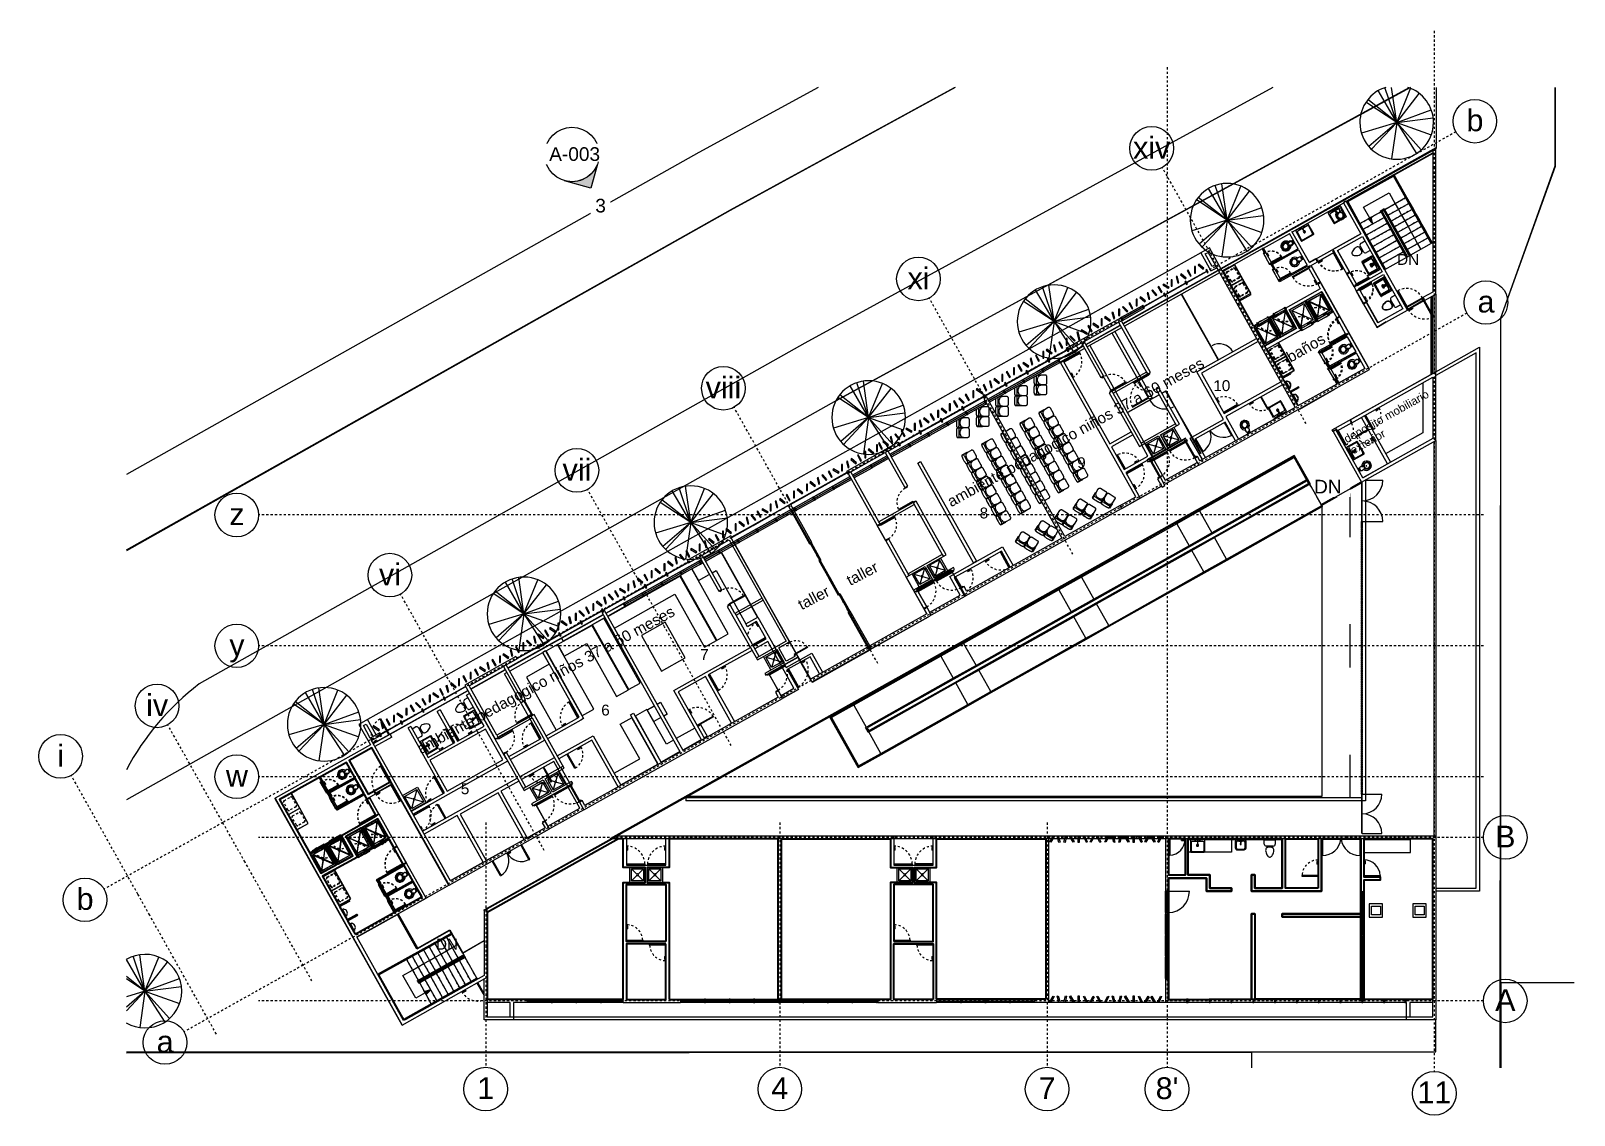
# Model space of a CAD drawing. Header units: metres. Extents: x -10 to 246, y 16 to 113.
# Drawn here: x -9.9 to 60.8, y 43.1 to 92.8 of the extents above; entities that cross this region are included whole.
import ezdxf

# ---------------------------------------------------------------- set-up
doc = ezdxf.new("R2010")
doc.units = ezdxf.units.M
for name, pattern in [('Basculante', [0.004, 0.0025, -0.0015]), ('Dash dot dot', [0.020637, 0.00635, -0.004763, 0, -0.004763, 0, -0.004763]), ('LineaDiscontinua-1_5mm', [0.003, 0.0015, -0.0015]), ('LíneaDeRejilla', [0.021, 0.012, -0.003, 0.003, -0.003])]:
    doc.linetypes.add(name, pattern=pattern)
for name, color, linetype, lineweight in [('A-BRND', 11, 'Continuous', 5), ('A-DETL', 3, 'Continuous', 5), ('A-DETL-3', 151, 'Continuous', 5), ('A-ESCA', 31, 'Continuous', 5), ('A-GENM', 13, 'Continuous', 5), ('A-GLAZ-CURT', 52, 'Continuous', 9), ('A-GLAZ-CWMG', 51, 'Continuous', 13), ('A-MUEB', 31, 'Continuous', 5), ('A-MURO', 113, 'Continuous', 9), ('A-PISO', 51, 'Continuous', 9), ('A-PISO-RAMP', 51, 'Continuous', 5), ('A-PISO-RAMP-TEXT', 2, 'Continuous', 5), ('A-PSAJ-ARBOL', 71, 'Continuous', 5), ('A-PUER', 31, 'Continuous', 5), ('A-PUER-MARC', 31, 'Continuous', 5), ('A-TEXT-NOTA', 2, 'Continuous', 5), ('A-TEXT-SIMB', 111, 'Continuous', 5), ('A-VENT-CORT', 52, 'Continuous', 5), ('A-VENT-CORT-MARC', 51, 'Continuous', 5), ('A-WALL', 113, 'Continuous', 18), ('H-HID-APAR', 6, 'Continuous', 5), ('I-MOBI', 30, 'Continuous', 5), ('Q-CASE', 31, 'Dash dot dot', 5), ('S-ESCA-IDEN', 31, 'Continuous', 5), ('S-REJI', 1, 'Continuous', 5), ('S-REJI-IDEN', 1, 'Continuous', 5)]:
    doc.layers.add(name, color=color, linetype=linetype, lineweight=lineweight)
doc.layers.add('AREAS LIBRES', color=1, linetype='Continuous')
doc.styles.add('Arial_3', font='Arial.ttf', dxfattribs={"height": 0.5})
doc.styles.add('Arial_4', font='Arial.ttf', dxfattribs={"height": 0.625})
doc.styles.add('Arial_5', font='Arial.ttf', dxfattribs={"height": 1})
doc.styles.add('Arial_6', font='Arial.ttf', dxfattribs={"height": 0.375})

msp = doc.modelspace()

# ---------------------------------------------------------------- texts
at = {"layer": 'A-TEXT-NOTA', "color": 7, "attachment_point": 1}
for s, insert, char_height, width, rotation, style in [('baños', (47.549, 78.037), 0.5, 2.36498, 29.84649, 'Arial_3'), ('ambiente pedagogico niños 37 a 60 meses', (32, 71.412), 0.5, 16.55485, 28.98334, 'Arial_3'), ('10', (44.258, 76.805), 0.5, 0.96202, 0.18005, 'Arial_3'), ('deposito mobiliario ', (50.191, 74.238), 0.375, 5.39135, 29.36891, 'Arial_6'), ('exterior', (50.483, 73.719), 0.375, 2.06435, 29.36891, 'Arial_6'), ('9', (38.019, 73.269), 0.5, 0.48101, 0.18005, 'Arial_3'), ('8', (33.548, 70.965), 0.5, 0.48101, 0.18005, 'Arial_3'), ('taller', (27.382, 67.807), 0.5, 1.88397, 27.8206, 'Arial_3'), ('taller', (25.156, 66.693), 0.5, 1.88397, 27.8206, 'Arial_3'), ('ambiente pedagogico niños 37 a 60 meses', (7.704, 60.089), 0.5, 16.55485, 28.66748, 'Arial_3'), ('7', (20.74, 64.472), 0.5, 0.48101, 0.18005, 'Arial_3'), ('6', (16.205, 61.927), 0.5, 0.48101, 0.18005, 'Arial_3'), ('5', (9.771, 58.32), 0.5, 0.48101, 0.18005, 'Arial_3')]:
    msp.add_mtext(s, dxfattribs=dict(at, insert=insert, char_height=char_height, width=width, rotation=rotation, style=style))
at = {"layer": 'S-ESCA-IDEN', "char_height": 0.5, "width": 1.20548, "attachment_point": 1, "line_spacing_factor": 0.941778, "style": 'Arial_3'}
for insert in [(52.681, 82.591), (8.633, 51.191)]:
    msp.add_mtext('DN', dxfattribs=dict(at, insert=insert))
at = {"layer": 'S-REJI-IDEN', "char_height": 1, "attachment_point": 2, "line_spacing_factor": 0.941778, "style": 'Arial_5'}
for s, insert, width in [('b', (56.249, 89.222), 0.93044), ('xiv', (41.434, 87.969), 2.04451), ('xi', (30.748, 81.979), 1.19978), ('a', (56.756, 80.909), 0.93044), ('viii', (21.807, 76.967), 1.94657), ('vii', (15.093, 73.204), 1.5793), ('z', (-0.49, 71.161), 0.8325), ('vi', (6.523, 68.4), 1.21202), ('y', (-0.49, 65.161), 0.79577), ('iv', (-4.148, 62.402), 1.21202), ('i', (-8.57, 60.089), 0.36728), ('w', (-0.49, 59.161), 1.16305), ('B', (57.64, 56.379), 1.11408), ('b', (-7.448, 53.517), 0.93044), ('A', (57.64, 48.879), 1.11408), ('a', (-3.781, 46.975), 0.93044), ('1', (10.91, 44.839), 0.93044), ('4', (24.391, 44.839), 0.93044), ('7', (36.641, 44.839), 0.93044), ("8'", (42.137, 44.839), 1.24875), ('11', (54.387, 44.647), 1.86088)]:
    msp.add_mtext(s, dxfattribs=dict(at, insert=insert, width=width))

# ---------------------------------------------------------------- blocks, each defined once
blk = doc.blocks.new('Puerta-Batiente-ConDilataciones - 800x2200-4 Dilataciones-1041456-Nivel 2')
at = {"layer": 'A-PUER'}
for p, q in [((-0.372, -0.819), (-0.372, -0.075)), ((-0.332, -0.075), (-0.332, -0.819)), ((-0.332, -0.819), (-0.372, -0.819))]:
    blk.add_line(p, q, dxfattribs=at)
at = {"layer": 'A-PUER', "linetype": 'LineaDiscontinua-1_5mm'}
blk.add_arc((-0.372, -0.075), 0.744, 273.0819, 0, dxfattribs=at)
blk = doc.blocks.new('Manija-Horizontal-SinCerradura - 120-1041475-Nivel 2')
at = {"layer": 'A-PUER'}
for p, q in [((0.12, 0.008), (0.12, 0)), ((0.12, 0.008), (0.18, 0.008)), ((0.124, 0.008), (0.12, 0.008)), ((0.14, 0.038), (0.14, 0.008)), ((0.16, 0.008), (0.16, 0.038)), ((0.27, 0.063), (0.165, 0.063)), ((0.165, 0.043), (0.27, 0.043)), ((0.18, 0.008), (0.176, 0.008)), ((0.18, 0), (0.18, 0.008)), ((0.27, 0.063), (0.27, 0.043))]:
    blk.add_line(p, q, dxfattribs=at)
at = {"layer": 'A-PUER', "flags": 128}
for points in [[(0.165, 0.063), (0.164, 0.063), (0.163, 0.063), (0.162, 0.063), (0.161, 0.063), (0.16, 0.063), (0.159, 0.062), (0.158, 0.062), (0.157, 0.062), (0.156, 0.061), (0.155, 0.061), (0.154, 0.061), (0.153, 0.06), (0.153, 0.06), (0.152, 0.059), (0.151, 0.059), (0.15, 0.058), (0.149, 0.057), (0.149, 0.057), (0.148, 0.056), (0.147, 0.055), (0.146, 0.055), (0.146, 0.054), (0.145, 0.053), (0.145, 0.052), (0.144, 0.052), (0.143, 0.051), (0.143, 0.05), (0.142, 0.049), (0.142, 0.048), (0.142, 0.047), (0.141, 0.046), (0.141, 0.045), (0.141, 0.044), (0.141, 0.043), (0.14, 0.042), (0.14, 0.041), (0.14, 0.04), (0.14, 0.039), (0.14, 0.038), (0.14, 0.038)], [(0.16, 0.038), (0.16, 0.038), (0.16, 0.038), (0.16, 0.039), (0.16, 0.039), (0.16, 0.039), (0.16, 0.039), (0.16, 0.039), (0.16, 0.04), (0.16, 0.04), (0.16, 0.04), (0.16, 0.04), (0.161, 0.04), (0.161, 0.04), (0.161, 0.041), (0.161, 0.041), (0.161, 0.041), (0.161, 0.041), (0.161, 0.041), (0.161, 0.041), (0.162, 0.042), (0.162, 0.042), (0.162, 0.042), (0.162, 0.042), (0.162, 0.042), (0.162, 0.042), (0.162, 0.042), (0.163, 0.042), (0.163, 0.043), (0.163, 0.043), (0.163, 0.043), (0.163, 0.043), (0.164, 0.043), (0.164, 0.043), (0.164, 0.043), (0.164, 0.043), (0.164, 0.043), (0.165, 0.043), (0.165, 0.043), (0.165, 0.043), (0.165, 0.043)]]:
    blk.add_lwpolyline(points, dxfattribs=at)
blk = doc.blocks.new('Puerta-Batiente-HojaLisa - 900x2200-1042010-Nivel 2')
at = {"layer": 'A-PUER'}
for p, q in [((-0.422, -0.919), (-0.422, -0.075)), ((-0.382, -0.075), (-0.382, -0.919)), ((-0.382, -0.919), (-0.422, -0.919))]:
    blk.add_line(p, q, dxfattribs=at)
at = {"layer": 'A-PUER', "linetype": 'LineaDiscontinua-1_5mm'}
blk.add_arc((-0.422, -0.075), 0.844, 272.71646, 0, dxfattribs=at)
blk = doc.blocks.new('Puerta-Batiente-HojaLisa - 900x2200-1042033-Nivel 2')
at = {"layer": 'A-PUER'}
for p, q in [((-0.382, 0.919), (-0.422, 0.919)), ((-0.422, 0.919), (-0.422, 0.075)), ((-0.382, 0.075), (-0.382, 0.919))]:
    blk.add_line(p, q, dxfattribs=at)
at = {"layer": 'A-PUER', "linetype": 'LineaDiscontinua-1_5mm'}
blk.add_arc((-0.422, 0.075), 0.844, 360, 87.28354, dxfattribs=at)
blk = doc.blocks.new('Manija-Horizontal-SinCerradura - 120-1041476-Nivel 2')
at = {"layer": 'A-PUER'}
for p, q in [((0.12, 0), (0.12, -0.008)), ((0.18, -0.008), (0.18, 0)), ((0.12, -0.008), (0.124, -0.008)), ((0.18, -0.008), (0.12, -0.008)), ((0.14, -0.008), (0.14, -0.038)), ((0.16, -0.038), (0.16, -0.008)), ((0.27, -0.043), (0.165, -0.043)), ((0.165, -0.063), (0.27, -0.063)), ((0.176, -0.008), (0.18, -0.008)), ((0.27, -0.043), (0.27, -0.063))]:
    blk.add_line(p, q, dxfattribs=at)
at = {"layer": 'A-PUER', "flags": 128}
for points in [[(0.14, -0.038), (0.14, -0.039), (0.14, -0.04), (0.14, -0.041), (0.14, -0.042), (0.14, -0.043), (0.141, -0.044), (0.141, -0.045), (0.141, -0.046), (0.142, -0.047), (0.142, -0.048), (0.142, -0.049), (0.143, -0.05), (0.143, -0.05), (0.144, -0.051), (0.144, -0.052), (0.145, -0.053), (0.146, -0.054), (0.146, -0.054), (0.147, -0.055), (0.148, -0.056), (0.148, -0.057), (0.149, -0.057), (0.15, -0.058), (0.151, -0.058), (0.151, -0.059), (0.152, -0.06), (0.153, -0.06), (0.154, -0.061), (0.155, -0.061), (0.156, -0.061), (0.157, -0.062), (0.158, -0.062), (0.159, -0.062), (0.16, -0.062), (0.161, -0.063), (0.162, -0.063), (0.163, -0.063), (0.164, -0.063), (0.165, -0.063), (0.165, -0.063)], [(0.165, -0.043), (0.165, -0.043), (0.165, -0.043), (0.164, -0.043), (0.164, -0.043), (0.164, -0.043), (0.164, -0.043), (0.164, -0.043), (0.163, -0.043), (0.163, -0.043), (0.163, -0.043), (0.163, -0.043), (0.163, -0.042), (0.163, -0.042), (0.162, -0.042), (0.162, -0.042), (0.162, -0.042), (0.162, -0.042), (0.162, -0.042), (0.162, -0.042), (0.161, -0.041), (0.161, -0.041), (0.161, -0.041), (0.161, -0.041), (0.161, -0.041), (0.161, -0.041), (0.161, -0.041), (0.161, -0.04), (0.16, -0.04), (0.16, -0.04), (0.16, -0.04), (0.16, -0.04), (0.16, -0.039), (0.16, -0.039), (0.16, -0.039), (0.16, -0.039), (0.16, -0.039), (0.16, -0.038), (0.16, -0.038), (0.16, -0.038), (0.16, -0.038)]]:
    blk.add_lwpolyline(points, dxfattribs=at)
blk = doc.blocks.new('Panel de sistema - Vidrio-10-1633781-Nivel 2')
at = {"layer": 'A-VENT-CORT'}
for p, q in [((-0.55, 0.005), (0.55, 0.005)), ((-0.55, 0.005), (-0.55, -0.005)), ((0.55, 0.005), (0.55, -0.005)), ((0.55, -0.005), (-0.55, -0.005))]:
    blk.add_line(p, q, dxfattribs=at)
blk = doc.blocks.new('Panel de sistema - Vidrio-10-1633782-Nivel 2')
at = {"layer": 'A-VENT-CORT'}
for p, q in [((-0.5375, 0.005), (0.5375, 0.005)), ((-0.5375, 0.005), (-0.5375, -0.005)), ((0.5375, 0.005), (0.5375, -0.005)), ((0.5375, -0.005), (-0.5375, -0.005))]:
    blk.add_line(p, q, dxfattribs=at)
blk = doc.blocks.new('Panel de sistema - Vidrio-10-1633794-Nivel 2')
at = {"layer": 'A-VENT-CORT'}
for p, q in [((-0.012, 0.005), (0.012, 0.005)), ((-0.012, 0.005), (-0.012, -0.005)), ((0.012, 0.005), (0.012, -0.005)), ((0.012, -0.005), (-0.012, -0.005))]:
    blk.add_line(p, q, dxfattribs=at)
blk = doc.blocks.new('Puerta-Batiente-HojaLisa - 700x2200-1187620-Nivel 2')
at = {"layer": 'A-PUER'}
for p, q in [((-0.322, -0.719), (-0.322, -0.075)), ((-0.282, -0.075), (-0.282, -0.719)), ((-0.282, -0.719), (-0.322, -0.719))]:
    blk.add_line(p, q, dxfattribs=at)
at = {"layer": 'A-PUER', "linetype": 'LineaDiscontinua-1_5mm'}
blk.add_arc((-0.322, -0.075), 0.644, 273.56104, 360, dxfattribs=at)
blk = doc.blocks.new('M_Sink-Single-2D - 660 x 560mm-1187621-Nivel 2')
at = {"layer": 'H-HID-APAR'}
for p, q in [((0.002, 0.65), (0.002, 0.14)), ((0.002, 0.65), (0.002, 0.14)), ((0.636, 0.675), (0.027, 0.675)), ((0.636, 0.675), (0.027, 0.675)), ((0.027, 0.115), (0.636, 0.115)), ((0.027, 0.115), (0.636, 0.115)), ((0.033, 0.592), (0.033, 0.236)), ((0.579, 0.643), (0.084, 0.643)), ((0.084, 0.185), (0.322, 0.185)), ((0.341, 0.356), (0.322, 0.356)), ((0.322, 0.356), (0.322, 0.147)), ((0.322, 0.147), (0.341, 0.147)), ((0.341, 0.147), (0.341, 0.356)), ((0.341, 0.185), (0.579, 0.185)), ((0.63, 0.236), (0.63, 0.592)), ((0.662, 0.14), (0.662, 0.65)), ((0.662, 0.14), (0.662, 0.65))]:
    blk.add_line(p, q, dxfattribs=at)
for centre, radius, start, end in [((0.027, 0.65), 0.0254, 90, 180), ((0.027, 0.65), 0.0254, 90, 180), ((0.027, 0.14), 0.0254, 180, 270), ((0.027, 0.14), 0.0254, 180, 270), ((0.084, 0.592), 0.0508, 90, 180), ((0.084, 0.236), 0.0508, 180, 270), ((0.23, 0.15), 0.0254, 360, 180), ((0.23, 0.15), 0.0254, 180, 0), ((0.332, 0.356), 0.0508, 360, 180), ((0.332, 0.356), 0.0508, 180, 259.19308), ((0.332, 0.356), 0.0508, 280.80692, 0), ((0.433, 0.15), 0.0254, 360, 180), ((0.433, 0.15), 0.0254, 180, 360), ((0.579, 0.592), 0.0508, 360, 90), ((0.579, 0.236), 0.0508, 270, 0), ((0.636, 0.65), 0.0254, 0, 90), ((0.636, 0.65), 0.0254, 0, 90), ((0.636, 0.14), 0.0254, 270, 360), ((0.636, 0.14), 0.0254, 270, 0)]:
    blk.add_arc(centre, radius, start, end, dxfattribs=at)
blk = doc.blocks.new('Puerta-Batiente-HojaLisa - 800x2200-1043135-Nivel 2')
at = {"layer": 'A-PUER'}
for p, q in [((-0.372, -0.819), (-0.372, -0.079)), ((-0.332, -0.079), (-0.332, -0.819)), ((-0.332, -0.819), (-0.372, -0.819))]:
    blk.add_line(p, q, dxfattribs=at)
at = {"layer": 'A-PUER', "linetype": 'LineaDiscontinua-1_5mm'}
blk.add_arc((-0.372, -0.075), 0.744, 273.0819, 359.73068, dxfattribs=at)
blk = doc.blocks.new('Manija-Horizontal-SinCerradura - 120-V1-Nivel 2')
at = {"layer": 'A-PUER'}
for p, q in [((0.12, 0.008), (0.12, 0.004)), ((0.12, 0.008), (0.18, 0.008)), ((0.124, 0.008), (0.12, 0.008)), ((0.14, 0.038), (0.14, 0.008)), ((0.16, 0.008), (0.16, 0.038)), ((0.27, 0.063), (0.165, 0.063)), ((0.165, 0.043), (0.27, 0.043)), ((0.18, 0.008), (0.176, 0.008)), ((0.18, 0.004), (0.18, 0.008)), ((0.27, 0.063), (0.27, 0.043))]:
    blk.add_line(p, q, dxfattribs=at)
at = {"layer": 'A-PUER', "flags": 128}
for points in [[(0.165, 0.063), (0.164, 0.063), (0.163, 0.063), (0.162, 0.063), (0.161, 0.063), (0.16, 0.063), (0.159, 0.062), (0.158, 0.062), (0.157, 0.062), (0.156, 0.061), (0.155, 0.061), (0.154, 0.061), (0.153, 0.06), (0.153, 0.06), (0.152, 0.059), (0.151, 0.059), (0.15, 0.058), (0.149, 0.057), (0.149, 0.057), (0.148, 0.056), (0.147, 0.055), (0.146, 0.055), (0.146, 0.054), (0.145, 0.053), (0.145, 0.052), (0.144, 0.052), (0.143, 0.051), (0.143, 0.05), (0.142, 0.049), (0.142, 0.048), (0.142, 0.047), (0.141, 0.046), (0.141, 0.045), (0.141, 0.044), (0.141, 0.043), (0.14, 0.042), (0.14, 0.041), (0.14, 0.04), (0.14, 0.039), (0.14, 0.038), (0.14, 0.038)], [(0.16, 0.038), (0.16, 0.038), (0.16, 0.038), (0.16, 0.039), (0.16, 0.039), (0.16, 0.039), (0.16, 0.039), (0.16, 0.039), (0.16, 0.04), (0.16, 0.04), (0.16, 0.04), (0.16, 0.04), (0.161, 0.04), (0.161, 0.04), (0.161, 0.041), (0.161, 0.041), (0.161, 0.041), (0.161, 0.041), (0.161, 0.041), (0.161, 0.041), (0.162, 0.042), (0.162, 0.042), (0.162, 0.042), (0.162, 0.042), (0.162, 0.042), (0.162, 0.042), (0.162, 0.042), (0.163, 0.042), (0.163, 0.043), (0.163, 0.043), (0.163, 0.043), (0.163, 0.043), (0.164, 0.043), (0.164, 0.043), (0.164, 0.043), (0.164, 0.043), (0.164, 0.043), (0.165, 0.043), (0.165, 0.043), (0.165, 0.043), (0.165, 0.043)]]:
    blk.add_lwpolyline(points, dxfattribs=at)
blk = doc.blocks.new('PuertaVentana-Batiente-2Cuerpos-ConDivisionHorizontal - 1800x2000 - Division 80-1717527-Nivel 2')
at = {"layer": 'A-PUER'}
for p, q in [((-0.855, 0.84), (-0.87, 0.84)), ((-0.87, 0.84), (-0.87, 0.075)), ((-0.855, 0.075), (-0.855, 0.84)), ((0.855, 0.075), (0.855, 0.84)), ((0.855, 0.84), (0.87, 0.84)), ((0.87, 0.84), (0.87, 0.075))]:
    blk.add_line(p, q, dxfattribs=at)
for centre, start, end in [((-0.87, -0.03), 6.9721, 89.01209), ((0.87, -0.03), 90.98791, 173.0279)]:
    blk.add_arc(centre, 0.87, start, end, dxfattribs=at)
blk = doc.blocks.new('Puerta-Batiente-HojaLisa - 900x2200-V2-Nivel 2')
at = {"layer": 'A-PUER'}
for p, q in [((-0.422, -0.919), (-0.422, -0.075)), ((-0.382, -0.075), (-0.382, -0.656)), ((-0.407, -0.919), (-0.422, -0.919))]:
    blk.add_line(p, q, dxfattribs=at)
at = {"layer": 'A-PUER', "linetype": 'LineaDiscontinua-1_5mm'}
blk.add_arc((-0.422, -0.075), 0.844, 281.31913, 0, dxfattribs=at)
blk = doc.blocks.new('Puerta-Batiente-HojaLisa - 900x2200-V3-Nivel 2')
at = {"layer": 'A-PUER'}
for p, q in [((-0.422, 0.908), (-0.422, 0.075)), ((-0.382, 0.075), (-0.382, 0.908))]:
    blk.add_line(p, q, dxfattribs=at)
at = {"layer": 'A-PUER', "linetype": 'LineaDiscontinua-1_5mm'}
blk.add_arc((-0.422, 0.075), 0.844, 360, 82.84067, dxfattribs=at)
blk = doc.blocks.new('Montante rectangular - 50x150-1633745-Nivel 2')
at = {"layer": 'A-VENT-CORT-MARC'}
for p, q in [((-0.025, -0.075), (-0.025, 0.075)), ((-0.025, 0.075), (0.025, 0.075)), ((0.025, 0.075), (0.025, -0.075)), ((0.025, -0.075), (-0.025, -0.075))]:
    blk.add_line(p, q, dxfattribs=at)
blk = doc.blocks.new('M_Door-Curtain-Wall-Single-Glass - M_Door-Curtain-Wall-Single-Glass-1730357-Nivel 2')
at = {"layer": 'A-PUER'}
blk.add_line((0.488, -0.075), (0.488, -1.026), dxfattribs=at)
blk.add_arc((0.488, -0.051), 0.975, 181.43129, 270, dxfattribs=at)
blk = doc.blocks.new('Panel de sistema - Vidrio-10-1728378-Nivel 2')
at = {"layer": 'A-VENT-CORT'}
for p, q in [((-0.488, 0.005), (0.488, 0.005)), ((-0.488, 0.005), (-0.488, -0.005)), ((0.488, 0.005), (0.488, -0.005)), ((0.488, -0.005), (-0.488, -0.005))]:
    blk.add_line(p, q, dxfattribs=at)
blk = doc.blocks.new('Panel de sistema - Vidrio-10-1633759-Nivel 2')
at = {"layer": 'A-VENT-CORT'}
for p, q in [((-0.475, 0.005), (0.475, 0.005)), ((-0.475, 0.005), (-0.475, -0.005)), ((0.475, 0.005), (0.475, -0.005)), ((0.475, -0.005), (-0.475, -0.005))]:
    blk.add_line(p, q, dxfattribs=at)
blk = doc.blocks.new('Panel de sistema - Vidrio-10-1633850-Nivel 2')
at = {"layer": 'A-VENT-CORT'}
for p, q in [((-0.463, 0.005), (0.463, 0.005)), ((-0.463, 0.005), (-0.463, -0.005)), ((0.463, 0.005), (0.463, -0.005)), ((0.463, -0.005), (-0.463, -0.005))]:
    blk.add_line(p, q, dxfattribs=at)
blk = doc.blocks.new('Panel de sistema - Vidrio-10-V4-Nivel 2')
at = {"layer": 'A-VENT-CORT'}
for p, q in [((-0.475, 0.005), (-0.398, 0.005)), ((-0.475, 0.005), (-0.475, -0.005)), ((-0.248, 0.005), (0.475, 0.005)), ((0.475, 0.005), (0.475, -0.005)), ((-0.398, -0.005), (-0.475, -0.005)), ((0.475, -0.005), (-0.248, -0.005))]:
    blk.add_line(p, q, dxfattribs=at)
blk = doc.blocks.new('Panel de sistema - Vidrio-10-V5-Nivel 2')
at = {"layer": 'A-VENT-CORT'}
for p, q in [((-0.475, 0.005), (0.412, 0.005)), ((-0.475, 0.005), (-0.475, -0.005)), ((0.412, -0.005), (-0.475, -0.005))]:
    blk.add_line(p, q, dxfattribs=at)
blk = doc.blocks.new('Panel de sistema - Vidrio-10-V6-Nivel 2')
at = {"layer": 'A-VENT-CORT'}
for p, q in [((-0.438, 0.005), (0.475, 0.005)), ((0.475, 0.005), (0.475, -0.005)), ((0.475, -0.005), (-0.438, -0.005))]:
    blk.add_line(p, q, dxfattribs=at)
blk = doc.blocks.new('Panel de sistema - Vidrio-10-V7-Nivel 2')
at = {"layer": 'A-VENT-CORT'}
for p, q in [((-0.475, 0.005), (0.362, 0.005)), ((-0.475, 0.005), (-0.475, -0.005)), ((0.362, -0.005), (-0.475, -0.005))]:
    blk.add_line(p, q, dxfattribs=at)
blk = doc.blocks.new('Panel de sistema - Vidrio-10-V8-Nivel 2')
at = {"layer": 'A-VENT-CORT'}
for p, q in [((-0.338, 0.005), (0.475, 0.005)), ((0.475, 0.005), (0.475, -0.005)), ((0.475, -0.005), (-0.338, -0.005))]:
    blk.add_line(p, q, dxfattribs=at)
blk = doc.blocks.new('Panel de sistema - Vidrio-10-1771772-Nivel 2')
at = {"layer": 'A-VENT-CORT'}
for p, q in [((-0.406, 0.005), (0.406, 0.005)), ((-0.406, 0.005), (-0.406, -0.005)), ((0.406, 0.005), (0.406, -0.005)), ((0.406, -0.005), (-0.406, -0.005))]:
    blk.add_line(p, q, dxfattribs=at)
blk = doc.blocks.new('Montante rectangular - 50x150-V9-Nivel 2')
at = {"layer": 'A-VENT-CORT-MARC'}
for p, q in [((-0.025, -0.075), (-0.025, 0.075)), ((-0.025, 0.075), (0.012, 0.075)), ((0.012, -0.075), (-0.025, -0.075))]:
    blk.add_line(p, q, dxfattribs=at)
blk = doc.blocks.new('Montante rectangular - 50x150-V10-Nivel 2')
at = {"layer": 'A-VENT-CORT-MARC'}
for p, q in [((0.012, 0.075), (0.025, 0.075)), ((0.025, 0.075), (0.025, -0.075)), ((0.025, -0.075), (0.012, -0.075))]:
    blk.add_line(p, q, dxfattribs=at)
blk = doc.blocks.new('Montante rectangular - 50x150-1633852-Nivel 2')
at = {"layer": 'A-VENT-CORT-MARC'}
for p, q in [((0, 0.075), (-0.05, 0.075)), ((-0.05, 0.075), (-0.05, -0.075)), ((0, -0.075), (0, 0.075)), ((-0.05, -0.075), (0, -0.075))]:
    blk.add_line(p, q, dxfattribs=at)
blk = doc.blocks.new('M_Water Closet - Flush Valve - Floor Mounted - Private - 6_1 Lpf-1196158-Nivel 2')
at = {"layer": 'H-HID-APAR'}
for p, q in [((-0.064, -0.102), (-0.089, -0.127)), ((-0.089, -0.127), (-0.089, -0.213)), ((-0.043, -0.281), (-0.083, -0.209)), ((-0.038, 0), (-0.064, -0.025)), ((-0.064, -0.025), (-0.064, -0.102)), ((-0.006, -0.597), (-0.013, -0.596)), ((0.064, -0.025), (0.038, 0)), ((0.083, -0.209), (0.043, -0.281)), ((0.064, -0.102), (0.064, -0.025)), ((0.089, -0.127), (0.064, -0.102)), ((0.089, -0.213), (0.089, -0.127))]:
    blk.add_line(p, q, dxfattribs=at)
at = {"layer": 'H-HID-APAR', "flags": 128}
for points in [[(-0.111, -0.325), (-0.107, -0.321), (-0.102, -0.317), (-0.098, -0.313), (-0.092, -0.309), (-0.087, -0.306), (-0.082, -0.302), (-0.076, -0.299), (-0.071, -0.296), (-0.065, -0.293), (-0.059, -0.291), (-0.053, -0.289), (-0.051, -0.288)], [(0.014, -0.596), (0.009, -0.597), (0.003, -0.597)], [(0.051, -0.288), (0.057, -0.29), (0.063, -0.292), (0.068, -0.295), (0.074, -0.298), (0.08, -0.301), (0.085, -0.304), (0.09, -0.308), (0.096, -0.311), (0.101, -0.315), (0.105, -0.319), (0.11, -0.324)]]:
    blk.add_lwpolyline(points, dxfattribs=at)
at = {"layer": 'H-HID-APAR'}
for centre, radius, start, end in [((0.019, -0.418), 0.232, 115.8609, 252.57414), ((0.002, -0.429), 0.155, 106.96329, 257.03671), ((0, -0.438), 0.146, 0, 180), ((0, -0.438), 0.146, 180, 238.35838), ((0, -0.438), 0.146, 161.44192, 165.97071), ((0, -0.437), 0.13, 90, 270), ((0, -0.438), 0.146, 146.59153, 151.90112), ((0, -0.438), 0.146, 132.2685, 137.75398), ((0, -0.438), 0.146, 118.11894, 123.43346), ((0, -0.438), 0.146, 240.61494, 251.15914), ((-0.042, -0.61), 0.0307, 252.57414, 72.57414), ((0, -0.438), 0.146, 104.04286, 108.5788), ((0, -0.438), 0.146, 255.85513, 284.14487), ((0, -0.438), 0.04, 30, 140.10827), ((0, -0.064), 0.0254, 360, 180), ((0, -0.064), 0.0254, 180, 360), ((0, -0.438), 0.197, 263.5978, 276.4022), ((0, -0.437), 0.13, 270, 90), ((0.042, -0.61), 0.0307, 107.42586, 287.42586), ((0, -0.438), 0.04, 315, 324.56805), ((-0.002, -0.429), 0.155, 282.96329, 73.03671), ((0, -0.438), 0.146, 71.4212, 75.95714), ((0, -0.438), 0.146, 288.84086, 299.38506), ((-0.019, -0.418), 0.232, 287.42586, 64.1391), ((0, -0.438), 0.146, 56.56654, 61.88106), ((0, -0.438), 0.146, 301.64162, 0), ((0, -0.438), 0.146, 42.24602, 47.7315), ((0, -0.438), 0.146, 28.09888, 33.40847), ((0, -0.438), 0.146, 14.02929, 18.55808)]:
    blk.add_arc(centre, radius, start, end, dxfattribs=at)
blk = doc.blocks.new('Ramp - Ramp-1384892-Nivel 2')
at = {"layer": 'A-PISO-RAMP'}
blk.add_line((57.438, 49.186), (60.794, 49.186), dxfattribs=at)
blk.add_open_spline([(57.438, 49.186), (57.438, 48.361), (57.438, 47.059), (57.438, 45.757), (57.438, 45.28)], degree=3, knots=[-1, -1, -1, -1, -0.4444444, -0.1237455, -0.1237455, -0.1237455, -0.1237455], dxfattribs=at)
blk = doc.blocks.new('Montante rectangular - 30x30-1440428-Nivel 2')
at = {"layer": 'A-VENT-CORT-MARC'}
for p, q in [((-0.015, -0.015), (-0.015, 0.015)), ((-0.015, 0.015), (0.015, 0.015)), ((0.015, 0.015), (0.015, -0.015)), ((0.015, -0.015), (-0.015, -0.015))]:
    blk.add_line(p, q, dxfattribs=at)
blk = doc.blocks.new('Montante rectangular - 30x30-1440109-Nivel 2')
at = {"layer": 'A-VENT-CORT-MARC'}
for p, q in [((51.047, 58.004), (51.077, 58.004)), ((51.047, 57.934), (51.047, 58.004)), ((51.077, 58.004), (51.077, 57.934)), ((51.077, 57.934), (51.047, 57.934))]:
    blk.add_line(p, q, dxfattribs=at)
blk = doc.blocks.new('Montante rectangular - 30x30-1440110-Nivel 2')
at = {"layer": 'A-VENT-CORT-MARC'}
for p, q in [((51.047, 70.134), (51.047, 70.219)), ((51.077, 70.134), (51.047, 70.134)), ((51.077, 70.219), (51.077, 70.134))]:
    blk.add_line(p, q, dxfattribs=at)
blk = doc.blocks.new('Montante rectangular - 30x30-1440111-Nivel 2')
at = {"layer": 'A-VENT-CORT-MARC'}
for p, q in [((51.047, 70.319), (51.077, 70.319)), ((51.047, 70.219), (51.047, 70.319)), ((51.077, 70.319), (51.077, 70.219))]:
    blk.add_line(p, q, dxfattribs=at)
blk = doc.blocks.new('Montante rectangular - 30x30-1504270-Nivel 2')
at = {"layer": 'A-VENT-CORT-MARC'}
for p, q in [((51.047, 57.904), (51.077, 57.904)), ((51.047, 57.819), (51.047, 57.904)), ((51.077, 57.819), (51.047, 57.819)), ((51.077, 57.904), (51.077, 57.819))]:
    blk.add_line(p, q, dxfattribs=at)
blk = doc.blocks.new('Panel de sistema - Vidrio-10-1633764-Nivel 2')
at = {"layer": 'A-VENT-CORT'}
for p, q in [((-0.5, 0.005), (0.5, 0.005)), ((-0.5, 0.005), (-0.5, -0.005)), ((0.5, 0.005), (0.5, -0.005)), ((0.5, -0.005), (-0.5, -0.005))]:
    blk.add_line(p, q, dxfattribs=at)
blk = doc.blocks.new('Puerta-Batiente-HojaLisa - 800x2200-V11-Nivel 2')
at = {"layer": 'A-PUER'}
for p, q in [((-0.372, -0.819), (-0.372, -0.075)), ((-0.332, -0.075), (-0.332, -0.819)), ((-0.332, -0.819), (-0.372, -0.819))]:
    blk.add_line(p, q, dxfattribs=at)
at = {"layer": 'A-PUER', "linetype": 'LineaDiscontinua-1_5mm'}
blk.add_arc((-0.372, -0.075), 0.744, 273.0819, 0, dxfattribs=at)
blk = doc.blocks.new('M_Door-Curtain-Wall-Double-Storefront - M_Door-Curtain-Wall-Double-Storefront-1504195-Nivel 2')
at = {"layer": 'A-PUER'}
for p, q in [((-0.9, -0.01555), (-0.9, -0.91555)), ((0.9, -0.01555), (0.9, -0.91555))]:
    blk.add_line(p, q, dxfattribs=at)
for centre, start, end in [((-0.9, -0.01555), 270, 360), ((0.9, -0.01555), 180, 270)]:
    blk.add_arc(centre, 0.9, start, end, dxfattribs=at)
blk = doc.blocks.new('Panel de sistema - Vidrio-10-1504194-Nivel 2')
at = {"layer": 'A-VENT-CORT'}
for p, q in [((-0.9, 0.005), (0.9, 0.005)), ((-0.9, 0.005), (-0.9, -0.005)), ((0.9, 0.005), (0.9, -0.005)), ((0.9, -0.005), (-0.9, -0.005))]:
    blk.add_line(p, q, dxfattribs=at)
blk = doc.blocks.new('M_Door-Curtain-Wall-Double-Storefront - M_Door-Curtain-Wall-Double-Storefront-1504482-Nivel 2')
at = {"layer": 'A-PUER'}
for p, q in [((-0.95, -0.016), (-0.95, -0.966)), ((0.95, -0.157), (0.95, -0.966))]:
    blk.add_line(p, q, dxfattribs=at)
for centre, start, end in [((-0.95, -0.016), 270, 360), ((0.95, -0.016), 180, 270)]:
    blk.add_arc(centre, 0.95, start, end, dxfattribs=at)
blk = doc.blocks.new('Panel de sistema - Vidrio-10-1504484-Nivel 2')
at = {"layer": 'A-VENT-CORT'}
for p, q in [((-0.95, 0.005), (0.859, 0.005)), ((-0.95, 0.005), (-0.95, -0.005)), ((0.864, -0.005), (-0.95, -0.005))]:
    blk.add_line(p, q, dxfattribs=at)
blk = doc.blocks.new('Puerta-Batiente-HojaLisa - 900x1_400 Discapacitados-1536111-Nivel 2')
at = {"layer": 'A-PUER'}
for p, q in [((-0.422, -0.919), (-0.422, -0.075)), ((-0.382, -0.075), (-0.382, -0.919)), ((-0.382, -0.919), (-0.422, -0.919))]:
    blk.add_line(p, q, dxfattribs=at)
at = {"layer": 'A-PUER', "linetype": 'LineaDiscontinua-1_5mm'}
blk.add_arc((-0.422, -0.075), 0.844, 272.71646, 0, dxfattribs=at)
blk = doc.blocks.new('Puerta-Batiente-HojaLisa - 900x2200-V12-Nivel 2')
at = {"layer": 'A-PUER'}
for p, q in [((-0.382, 0.075), (-0.382, 0.735)), ((-0.422, 0.664), (-0.422, 0.075))]:
    blk.add_line(p, q, dxfattribs=at)
at = {"layer": 'A-PUER', "linetype": 'LineaDiscontinua-1_5mm'}
blk.add_arc((-0.422, 0.075), 0.844, 360, 80.78764, dxfattribs=at)
blk = doc.blocks.new('Puerta-Batiente-HojaLisa - 700x2200-1508701-Nivel 2')
at = {"layer": 'A-PUER'}
for p, q in [((-0.282, 0.719), (-0.322, 0.719)), ((-0.322, 0.719), (-0.322, 0.075)), ((-0.282, 0.075), (-0.282, 0.719))]:
    blk.add_line(p, q, dxfattribs=at)
at = {"layer": 'A-PUER', "linetype": 'LineaDiscontinua-1_5mm'}
blk.add_arc((-0.322, 0.075), 0.644, 0, 86.43896, dxfattribs=at)
blk = doc.blocks.new('M_Toilet-Domestic-3D - M_Toilet-Domestic-3D-1584717-Nivel 2')
at = {"layer": 'H-HID-APAR'}
for p, q in [((-0.253, 0.298), (-0.253, 0.495)), ((-0.188, 0.025), (-0.191, 0)), ((-0.191, 0), (-0.186, -0.051)), ((-0.184, 0.051), (-0.188, 0.025)), ((-0.177, 0.076), (-0.184, 0.051)), ((-0.163, 0.102), (-0.177, 0.076)), ((-0.132, 0.127), (-0.163, 0.102)), ((0.159, 0.204), (-0.159, 0.204)), ((-0.123, 0.204), (-0.132, 0.127)), ((-0.097, 0.14), (-0.132, 0.127)), ((-0.025, 0.152), (-0.097, 0.14)), ((0.025, 0.152), (-0.025, 0.152)), ((0.097, 0.14), (0.025, 0.152)), ((0.132, 0.127), (0.097, 0.14)), ((0.123, 0.204), (0.132, 0.127)), ((0.163, 0.102), (0.132, 0.127)), ((0.177, 0.076), (0.163, 0.102)), ((0.184, 0.051), (0.177, 0.076)), ((0.188, 0.025), (0.184, 0.051)), ((0.186, -0.051), (0.191, 0)), ((0.191, 0), (0.188, 0.025)), ((0.253, 0.495), (0.253, 0.298)), ((-0.186, -0.051), (-0.172, -0.102)), ((-0.172, -0.102), (-0.154, -0.152)), ((-0.154, -0.152), (-0.13, -0.203)), ((-0.13, -0.203), (-0.095, -0.254)), ((-0.095, -0.254), (-0.07, -0.279)), ((-0.07, -0.279), (-0.048, -0.292)), ((-0.048, -0.292), (-0.013, -0.305)), ((-0.013, -0.305), (0.013, -0.305)), ((0.013, -0.305), (0.048, -0.292)), ((0.048, -0.292), (0.07, -0.279)), ((0.07, -0.279), (0.095, -0.254)), ((0.095, -0.254), (0.13, -0.203)), ((0.13, -0.203), (0.154, -0.152)), ((0.154, -0.152), (0.172, -0.102)), ((0.172, -0.102), (0.186, -0.051))]:
    blk.add_line(p, q, dxfattribs=at)
for centre, start, end in [((-0.159, 0.298), 180, 270), ((0.159, 0.298), 270, 360)]:
    blk.add_arc(centre, 0.0946, start, end, dxfattribs=at)
blk = doc.blocks.new('M_Toilet-Domestic-3D - M_Toilet-Domestic-3D-1585321-Nivel 2')
at = {"layer": 'H-HID-APAR'}
for p, q in [((-0.191, 0), (-0.186, 0.051)), ((-0.186, 0.051), (-0.172, 0.102)), ((-0.172, 0.102), (-0.154, 0.152)), ((-0.154, 0.152), (-0.13, 0.203)), ((-0.13, 0.203), (-0.095, 0.254)), ((-0.095, 0.254), (-0.07, 0.279)), ((-0.07, 0.279), (-0.048, 0.292)), ((-0.048, 0.292), (-0.013, 0.305)), ((-0.013, 0.305), (0.013, 0.305)), ((0.013, 0.305), (0.048, 0.292)), ((0.048, 0.292), (0.07, 0.279)), ((0.07, 0.279), (0.095, 0.254)), ((0.095, 0.254), (0.13, 0.203)), ((0.13, 0.203), (0.154, 0.152)), ((0.154, 0.152), (0.172, 0.102)), ((0.172, 0.102), (0.186, 0.051)), ((0.186, 0.051), (0.191, 0)), ((-0.253, -0.298), (-0.253, -0.495)), ((-0.188, -0.025), (-0.191, 0)), ((-0.184, -0.051), (-0.188, -0.025)), ((-0.177, -0.076), (-0.184, -0.051)), ((-0.163, -0.102), (-0.177, -0.076)), ((-0.132, -0.127), (-0.163, -0.102)), ((0.159, -0.204), (-0.159, -0.204)), ((-0.097, -0.14), (-0.132, -0.127)), ((-0.123, -0.204), (-0.132, -0.127)), ((-0.025, -0.152), (-0.097, -0.14)), ((0.025, -0.152), (-0.025, -0.152)), ((0.097, -0.14), (0.025, -0.152)), ((0.132, -0.127), (0.097, -0.14)), ((0.123, -0.204), (0.132, -0.127)), ((0.163, -0.102), (0.132, -0.127)), ((0.177, -0.076), (0.163, -0.102)), ((0.184, -0.051), (0.177, -0.076)), ((0.188, -0.025), (0.184, -0.051)), ((0.191, 0), (0.188, -0.025)), ((0.253, -0.495), (0.253, -0.298))]:
    blk.add_line(p, q, dxfattribs=at)
for centre, start, end in [((-0.159, -0.298), 90, 180), ((0.159, -0.298), 0, 90)]:
    blk.add_arc(centre, 0.0946, start, end, dxfattribs=at)
blk = doc.blocks.new('M_Sink-Single-2D - 660 x 560mm-1585322-Nivel 2')
at = {"layer": 'H-HID-APAR'}
for p, q in [((0.002, -0.65), (0.002, -0.14)), ((0.002, -0.65), (0.002, -0.14)), ((0.027, -0.115), (0.636, -0.115)), ((0.027, -0.115), (0.636, -0.115)), ((0.636, -0.675), (0.027, -0.675)), ((0.636, -0.675), (0.027, -0.675)), ((0.033, -0.592), (0.033, -0.236)), ((0.084, -0.185), (0.322, -0.185)), ((0.579, -0.643), (0.084, -0.643)), ((0.322, -0.147), (0.341, -0.147)), ((0.322, -0.356), (0.322, -0.147)), ((0.341, -0.356), (0.322, -0.356)), ((0.341, -0.147), (0.341, -0.356)), ((0.341, -0.185), (0.579, -0.185)), ((0.63, -0.236), (0.63, -0.592)), ((0.662, -0.14), (0.662, -0.65)), ((0.662, -0.14), (0.662, -0.65))]:
    blk.add_line(p, q, dxfattribs=at)
for centre, radius, start, end in [((0.027, -0.14), 0.0254, 90, 180), ((0.027, -0.14), 0.0254, 90, 180), ((0.027, -0.65), 0.0254, 180, 270), ((0.027, -0.65), 0.0254, 180, 270), ((0.084, -0.236), 0.0508, 90, 180), ((0.084, -0.592), 0.0508, 180, 270), ((0.23, -0.15), 0.0254, 360, 180), ((0.23, -0.15), 0.0254, 180, 0), ((0.332, -0.356), 0.0508, 100.80692, 180), ((0.332, -0.356), 0.0508, 180, 0), ((0.332, -0.356), 0.0508, 360, 79.19308), ((0.433, -0.15), 0.0254, 0, 180), ((0.433, -0.15), 0.0254, 180, 0), ((0.579, -0.236), 0.0508, 360, 90), ((0.579, -0.592), 0.0508, 270, 0), ((0.636, -0.14), 0.0254, 0, 90), ((0.636, -0.14), 0.0254, 0, 90), ((0.636, -0.65), 0.0254, 270, 0), ((0.636, -0.65), 0.0254, 270, 0)]:
    blk.add_arc(centre, radius, start, end, dxfattribs=at)
blk = doc.blocks.new('M_Water Closet - Flush Valve - Floor Mounted - Public - 6_1 Lpf-1196154-Nivel 2')
at = {"layer": 'H-HID-APAR'}
for p, q in [((-0.064, -0.025), (-0.064, -0.064)), ((0.064, -0.064), (0.064, -0.025))]:
    blk.add_line(p, q, dxfattribs=at)
for centre, radius, start, end in [((0.019, -0.418), 0.232, 243.09236, 252.57414), ((-0.042, -0.61), 0.0307, 252.57414, 327.57414), ((0, -0.064), 0.0254, 360, 180), ((0, -0.438), 0.197, 263.5978, 276.4022), ((0.042, -0.61), 0.0307, 212.42586, 287.42586), ((-0.019, -0.418), 0.232, 287.42586, 296.90703)]:
    blk.add_arc(centre, radius, start, end, dxfattribs=at)
blk = doc.blocks.new('M_Sink-Single-2D - 660 x 560mm-1585875-Nivel 2')
at = {"layer": 'H-HID-APAR'}
for p, q in [((0.002, 0.635), (0.002, 0.125)), ((0.002, 0.635), (0.002, 0.125)), ((0.636, 0.66), (0.027, 0.66)), ((0.636, 0.66), (0.027, 0.66)), ((0.027, 0.1), (0.636, 0.1)), ((0.027, 0.1), (0.636, 0.1)), ((0.033, 0.577), (0.033, 0.221)), ((0.579, 0.628), (0.084, 0.628)), ((0.084, 0.17), (0.322, 0.17)), ((0.341, 0.341), (0.322, 0.341)), ((0.322, 0.341), (0.322, 0.132)), ((0.322, 0.132), (0.341, 0.132)), ((0.341, 0.132), (0.341, 0.341)), ((0.341, 0.17), (0.579, 0.17)), ((0.63, 0.221), (0.63, 0.577)), ((0.662, 0.125), (0.662, 0.635)), ((0.662, 0.125), (0.662, 0.635))]:
    blk.add_line(p, q, dxfattribs=at)
for centre, radius, start, end in [((0.027, 0.635), 0.0254, 90, 180), ((0.027, 0.635), 0.0254, 90, 180), ((0.027, 0.125), 0.0254, 180, 270), ((0.027, 0.125), 0.0254, 180, 270), ((0.084, 0.577), 0.0508, 90, 180), ((0.084, 0.221), 0.0508, 180, 270), ((0.23, 0.135), 0.0254, 360, 180), ((0.23, 0.135), 0.0254, 180, 0), ((0.332, 0.341), 0.0508, 360, 180), ((0.332, 0.341), 0.0508, 180, 259.19308), ((0.332, 0.341), 0.0508, 280.80692, 0), ((0.433, 0.135), 0.0254, 360, 180), ((0.433, 0.135), 0.0254, 180, 360), ((0.579, 0.577), 0.0508, 360, 90), ((0.579, 0.221), 0.0508, 270, 0), ((0.636, 0.635), 0.0254, 0, 90), ((0.636, 0.635), 0.0254, 0, 90), ((0.636, 0.125), 0.0254, 270, 360), ((0.636, 0.125), 0.0254, 270, 0)]:
    blk.add_arc(centre, radius, start, end, dxfattribs=at)
blk = doc.blocks.new('Puerta-Batiente-HojaLisa - 600x1_400-1274801-Nivel 2')
at = {"layer": 'A-PUER'}
for p, q in [((-0.272, -0.569), (-0.272, -0.025)), ((-0.272, -0.025), (-0.232, -0.025)), ((-0.232, -0.569), (-0.272, -0.569)), ((-0.232, -0.025), (-0.232, -0.569))]:
    blk.add_line(p, q, dxfattribs=at)
at = {"layer": 'A-PUER', "linetype": 'LineaDiscontinua-1_5mm'}
blk.add_arc((-0.272, -0.025), 0.544, 274.21673, 0, dxfattribs=at)
at = {"layer": 'A-PUER-MARC'}
for p, q in [((-0.3, 0.028), (-0.3, 0.075)), ((-0.3, 0.075), (0.3, 0.075)), ((0.3, 0.075), (0.3, -0.025)), ((0.3, -0.025), (-0.298, -0.025))]:
    blk.add_line(p, q, dxfattribs=at)
blk = doc.blocks.new('Manija-Horizontal-SinCerradura - 120-V13-Nivel 2')
at = {"layer": 'A-PUER'}
for p in [(0.165, -0.063), (0.27, -0.06)]:
    blk.add_line(p, (0.27, -0.063), dxfattribs=at)
at = {"layer": 'A-PUER', "flags": 128}
blk.add_lwpolyline([(0.153, -0.06), (0.154, -0.061), (0.155, -0.061), (0.156, -0.061), (0.157, -0.062), (0.158, -0.062), (0.159, -0.062), (0.16, -0.062), (0.161, -0.063), (0.162, -0.063), (0.163, -0.063), (0.164, -0.063), (0.165, -0.063), (0.165, -0.063)], dxfattribs=at)
blk = doc.blocks.new('Puerta-Batiente-HojaLisa - 600x1_400-V14-Nivel 2')
at = {"layer": 'A-PUER'}
for p, q in [((-0.272, -0.569), (-0.272, -0.025)), ((-0.272, -0.025), (-0.232, -0.025)), ((-0.232, -0.569), (-0.272, -0.569)), ((-0.232, -0.025), (-0.232, -0.569))]:
    blk.add_line(p, q, dxfattribs=at)
at = {"layer": 'A-PUER', "linetype": 'LineaDiscontinua-1_5mm'}
blk.add_arc((-0.272, -0.025), 0.544, 274.21673, 0, dxfattribs=at)
at = {"layer": 'A-PUER-MARC'}
for p, q in [((-0.3, 0.028), (-0.3, 0.075)), ((-0.3, 0.075), (0.3, 0.075)), ((0.3, 0.075), (0.3, -0.025)), ((0.3, -0.025), (-0.3, -0.025))]:
    blk.add_line(p, q, dxfattribs=at)
blk = doc.blocks.new('Puerta-Batiente-HojaLisa - 600x1_400-1587083-Nivel 2')
at = {"layer": 'A-PUER'}
for p, q in [((-0.232, 0.569), (-0.272, 0.569)), ((-0.272, 0.569), (-0.272, 0.025)), ((-0.272, 0.025), (-0.232, 0.025)), ((-0.232, 0.025), (-0.232, 0.569))]:
    blk.add_line(p, q, dxfattribs=at)
at = {"layer": 'A-PUER', "linetype": 'LineaDiscontinua-1_5mm'}
blk.add_arc((-0.272, 0.025), 0.544, 360, 85.78327, dxfattribs=at)
at = {"layer": 'A-PUER-MARC'}
for p, q in [((-0.3, -0.075), (-0.3, 0.025)), ((-0.3, 0.025), (0.3, 0.025)), ((0.3, 0.025), (0.3, -0.006)), ((0.3, -0.075), (-0.3, -0.075)), ((0.3, -0.056), (0.3, -0.075))]:
    blk.add_line(p, q, dxfattribs=at)
blk = doc.blocks.new('Manija-Horizontal-SinCerradura - 120-V15-Nivel 2')
at = {"layer": 'A-PUER'}
for q in [(0.165, 0.063), (0.27, 0.06)]:
    blk.add_line((0.27, 0.063), q, dxfattribs=at)
at = {"layer": 'A-PUER', "flags": 128}
blk.add_lwpolyline([(0.165, 0.063), (0.164, 0.063), (0.163, 0.063), (0.162, 0.063), (0.161, 0.063), (0.16, 0.063), (0.159, 0.062), (0.158, 0.062), (0.157, 0.062), (0.156, 0.061), (0.155, 0.061), (0.154, 0.061), (0.153, 0.06)], dxfattribs=at)
blk = doc.blocks.new('Puerta-Batiente-HojaLisa - 600x1_400-V16-Nivel 2')
at = {"layer": 'A-PUER'}
for p, q in [((-0.232, 0.569), (-0.272, 0.569)), ((-0.272, 0.569), (-0.272, 0.025)), ((-0.272, 0.025), (-0.232, 0.025)), ((-0.232, 0.025), (-0.232, 0.569))]:
    blk.add_line(p, q, dxfattribs=at)
at = {"layer": 'A-PUER', "linetype": 'LineaDiscontinua-1_5mm'}
blk.add_arc((-0.272, 0.025), 0.544, 360, 85.78327, dxfattribs=at)
at = {"layer": 'A-PUER-MARC'}
for p, q in [((-0.3, -0.075), (-0.3, 0.025)), ((-0.3, 0.025), (0.3, 0.025)), ((0.3, 0.025), (0.3, -0.018)), ((0.3, -0.075), (-0.3, -0.075)), ((0.3, -0.068), (0.3, -0.075))]:
    blk.add_line(p, q, dxfattribs=at)
blk = doc.blocks.new('M_Water Closet - Flush Valve - Floor Mounted - Public - 6_1 Lpf-V17-Nivel 2')
at = {"layer": 'H-HID-APAR'}
for p, q in [((-0.064, -0.102), (-0.089, -0.127)), ((-0.089, -0.127), (-0.089, -0.213)), ((-0.043, -0.281), (-0.083, -0.209)), ((-0.038, 0), (-0.064, -0.025)), ((-0.064, -0.025), (-0.064, -0.102)), ((-0.006, -0.597), (-0.013, -0.596)), ((0.064, -0.025), (0.038, 0)), ((0.083, -0.209), (0.043, -0.281)), ((0.064, -0.102), (0.064, -0.025)), ((0.089, -0.127), (0.064, -0.102)), ((0.089, -0.213), (0.089, -0.127))]:
    blk.add_line(p, q, dxfattribs=at)
at = {"layer": 'H-HID-APAR', "flags": 128}
for points in [[(-0.111, -0.325), (-0.107, -0.321), (-0.102, -0.317), (-0.098, -0.313), (-0.092, -0.309), (-0.087, -0.306), (-0.082, -0.302), (-0.076, -0.299), (-0.071, -0.296), (-0.065, -0.293), (-0.059, -0.291), (-0.053, -0.289), (-0.051, -0.288)], [(0.014, -0.596), (0.009, -0.597), (0.003, -0.597)], [(0.051, -0.288), (0.057, -0.29), (0.063, -0.292), (0.068, -0.295), (0.074, -0.298), (0.08, -0.301), (0.085, -0.304), (0.09, -0.308), (0.096, -0.311), (0.101, -0.315), (0.105, -0.319), (0.11, -0.324)]]:
    blk.add_lwpolyline(points, dxfattribs=at)
at = {"layer": 'H-HID-APAR'}
for centre, radius, start, end in [((0.019, -0.418), 0.232, 115.8609, 252.57414), ((0.002, -0.429), 0.155, 106.96329, 257.03671), ((0, -0.438), 0.146, 0, 180), ((0, -0.438), 0.146, 180, 238.35838), ((0, -0.438), 0.146, 161.44192, 165.97071), ((0, -0.437), 0.13, 90, 270), ((0, -0.438), 0.146, 146.59153, 151.90112), ((0, -0.438), 0.146, 132.2685, 137.75398), ((0, -0.438), 0.146, 118.11894, 123.43346), ((0, -0.438), 0.146, 240.61494, 251.15914), ((-0.042, -0.61), 0.0307, 252.57414, 72.57414), ((0, -0.438), 0.146, 104.04286, 108.5788), ((0, -0.438), 0.146, 255.85513, 284.14487), ((0, -0.064), 0.0254, 360, 180), ((0, -0.064), 0.0254, 180, 360), ((0, -0.438), 0.197, 263.5978, 276.4022), ((0, -0.437), 0.13, 270, 90), ((0.042, -0.61), 0.0307, 107.42586, 287.42586), ((-0.002, -0.429), 0.155, 282.96329, 73.03671), ((0, -0.438), 0.146, 71.4212, 75.95714), ((0, -0.438), 0.146, 288.84086, 299.38506), ((-0.019, -0.418), 0.232, 287.42586, 64.1391), ((0, -0.438), 0.146, 56.56654, 61.88106), ((0, -0.438), 0.146, 301.64162, 0), ((0, -0.438), 0.146, 42.24602, 47.7315), ((0, -0.438), 0.146, 28.09888, 33.40847), ((0, -0.438), 0.146, 14.02929, 18.55808)]:
    blk.add_arc(centre, radius, start, end, dxfattribs=at)
blk = doc.blocks.new('M_Water Closet - Flush Valve - Floor Mounted - Public - 6_1 Lpf-V18-Nivel 2')
at = {"layer": 'H-HID-APAR'}
for p, q in [((-0.064, -0.102), (-0.089, -0.127)), ((-0.089, -0.127), (-0.089, -0.213)), ((-0.043, -0.281), (-0.083, -0.209)), ((-0.038, 0), (-0.064, -0.025)), ((-0.064, -0.025), (-0.064, -0.102)), ((-0.006, -0.597), (-0.013, -0.596)), ((0.064, -0.025), (0.038, 0)), ((0.083, -0.209), (0.043, -0.281)), ((0.064, -0.102), (0.064, -0.025)), ((0.089, -0.127), (0.064, -0.102)), ((0.089, -0.213), (0.089, -0.127))]:
    blk.add_line(p, q, dxfattribs=at)
at = {"layer": 'H-HID-APAR', "flags": 128}
for points in [[(-0.111, -0.325), (-0.107, -0.321), (-0.102, -0.317), (-0.098, -0.313), (-0.092, -0.309), (-0.087, -0.306), (-0.082, -0.302), (-0.076, -0.299), (-0.071, -0.296), (-0.065, -0.293), (-0.059, -0.291), (-0.053, -0.289), (-0.051, -0.288)], [(0.014, -0.596), (0.009, -0.597), (0.003, -0.597)], [(0.051, -0.288), (0.057, -0.29), (0.063, -0.292), (0.068, -0.295), (0.074, -0.298), (0.08, -0.301), (0.085, -0.304), (0.09, -0.308), (0.096, -0.311), (0.101, -0.315), (0.105, -0.319), (0.11, -0.324)]]:
    blk.add_lwpolyline(points, dxfattribs=at)
at = {"layer": 'H-HID-APAR'}
for centre, radius, start, end in [((0.019, -0.418), 0.232, 115.8609, 252.57414), ((0.002, -0.429), 0.155, 106.96329, 257.03671), ((0, -0.438), 0.146, 0, 180), ((0, -0.438), 0.146, 180, 238.35838), ((0, -0.438), 0.146, 161.44192, 165.97071), ((0, -0.437), 0.13, 90, 270), ((0, -0.438), 0.146, 146.59153, 151.90112), ((0, -0.438), 0.146, 132.2685, 137.75398), ((0, -0.438), 0.146, 118.11894, 123.43346), ((0, -0.438), 0.146, 240.61494, 251.15914), ((-0.042, -0.61), 0.0307, 252.57414, 72.57414), ((0, -0.438), 0.146, 104.04286, 108.5788), ((0, -0.438), 0.146, 255.85513, 284.14487), ((0, -0.064), 0.0254, 360, 180), ((0, -0.064), 0.0254, 180, 360), ((0, -0.438), 0.197, 263.5978, 276.4022), ((0, -0.437), 0.13, 270, 90), ((0.042, -0.61), 0.0307, 107.42586, 287.42586), ((-0.002, -0.429), 0.155, 282.96329, 73.03671), ((0, -0.438), 0.146, 71.4212, 75.95714), ((0, -0.438), 0.146, 288.84086, 299.38506), ((-0.019, -0.418), 0.232, 287.42586, 64.1391), ((0, -0.438), 0.146, 56.56654, 61.88106), ((0, -0.438), 0.146, 301.64162, 0), ((0, -0.438), 0.146, 42.24602, 47.7315), ((0, -0.438), 0.146, 28.13834, 33.40847), ((0, -0.438), 0.146, 14.02929, 18.55808)]:
    blk.add_arc(centre, radius, start, end, dxfattribs=at)
blk = doc.blocks.new('M_Water Closet - Flush Valve - Floor Mounted - Public - 6_1 Lpf-V19-Nivel 2')
at = {"layer": 'H-HID-APAR'}
for p, q in [((-0.064, -0.102), (-0.089, -0.127)), ((-0.089, -0.127), (-0.089, -0.213)), ((-0.043, -0.281), (-0.083, -0.209)), ((-0.038, 0), (-0.064, -0.025)), ((-0.064, -0.025), (-0.064, -0.102)), ((-0.006, -0.597), (-0.013, -0.596)), ((0.064, -0.025), (0.038, 0)), ((0.083, -0.209), (0.043, -0.281)), ((0.064, -0.102), (0.064, -0.025)), ((0.089, -0.127), (0.064, -0.102)), ((0.089, -0.213), (0.089, -0.127))]:
    blk.add_line(p, q, dxfattribs=at)
at = {"layer": 'H-HID-APAR', "flags": 128}
for points in [[(-0.111, -0.325), (-0.107, -0.321), (-0.102, -0.317), (-0.098, -0.313), (-0.092, -0.309), (-0.087, -0.306), (-0.082, -0.302), (-0.076, -0.299), (-0.071, -0.296), (-0.065, -0.293), (-0.059, -0.291), (-0.053, -0.289), (-0.051, -0.288)], [(0.014, -0.596), (0.009, -0.597), (0.003, -0.597)], [(0.051, -0.288), (0.057, -0.29), (0.063, -0.292), (0.068, -0.295), (0.074, -0.298), (0.08, -0.301), (0.085, -0.304), (0.09, -0.308), (0.096, -0.311), (0.101, -0.315), (0.105, -0.319), (0.11, -0.324)]]:
    blk.add_lwpolyline(points, dxfattribs=at)
at = {"layer": 'H-HID-APAR'}
for centre, radius, start, end in [((0.019, -0.418), 0.232, 115.8609, 252.57414), ((0.002, -0.429), 0.155, 106.96329, 257.03671), ((0, -0.438), 0.146, 0, 180), ((0, -0.438), 0.146, 180, 238.35838), ((0, -0.438), 0.146, 161.44192, 165.97071), ((0, -0.437), 0.13, 90, 270), ((0, -0.438), 0.146, 146.59153, 151.90112), ((0, -0.438), 0.146, 132.2685, 137.75398), ((0, -0.438), 0.146, 118.11894, 123.43346), ((0, -0.438), 0.146, 240.61494, 251.15914), ((-0.042, -0.61), 0.0307, 252.57414, 72.57414), ((0, -0.438), 0.146, 104.04286, 108.5788), ((0, -0.438), 0.146, 255.85513, 284.14487), ((0, -0.064), 0.0254, 360, 180), ((0, -0.064), 0.0254, 180, 360), ((0, -0.438), 0.197, 264.39412, 276.4022), ((0, -0.437), 0.13, 270, 90), ((0.042, -0.61), 0.0307, 107.42586, 287.42586), ((-0.002, -0.429), 0.155, 282.96329, 73.03671), ((0, -0.438), 0.146, 71.4212, 75.95714), ((0, -0.438), 0.146, 288.84086, 299.38506), ((-0.019, -0.418), 0.232, 287.42586, 64.1391), ((0, -0.438), 0.146, 56.56654, 61.88106), ((0, -0.438), 0.146, 301.64162, 0), ((0, -0.438), 0.146, 42.24602, 47.7315), ((0, -0.438), 0.146, 28.09888, 33.40847), ((0, -0.438), 0.146, 14.02929, 18.55808)]:
    blk.add_arc(centre, radius, start, end, dxfattribs=at)
blk = doc.blocks.new('M_Water Closet - Flush Valve - Floor Mounted - Public - 6_1 Lpf-V20-Nivel 2')
at = {"layer": 'H-HID-APAR'}
for p, q in [((-0.064, -0.102), (-0.089, -0.127)), ((-0.089, -0.127), (-0.089, -0.213)), ((-0.043, -0.281), (-0.083, -0.209)), ((-0.038, 0), (-0.064, -0.025)), ((-0.064, -0.025), (-0.064, -0.102)), ((-0.006, -0.597), (-0.013, -0.596)), ((0.064, -0.025), (0.038, 0)), ((0.083, -0.209), (0.043, -0.281)), ((0.064, -0.102), (0.064, -0.025)), ((0.089, -0.127), (0.064, -0.102)), ((0.089, -0.213), (0.089, -0.127))]:
    blk.add_line(p, q, dxfattribs=at)
at = {"layer": 'H-HID-APAR', "flags": 128}
for points in [[(-0.111, -0.325), (-0.107, -0.321), (-0.102, -0.317), (-0.098, -0.313), (-0.092, -0.309), (-0.087, -0.306), (-0.082, -0.302), (-0.076, -0.299), (-0.071, -0.296), (-0.065, -0.293), (-0.059, -0.291), (-0.053, -0.289), (-0.051, -0.288)], [(0.014, -0.596), (0.009, -0.597), (0.003, -0.597)], [(0.051, -0.288), (0.057, -0.29), (0.063, -0.292), (0.068, -0.295), (0.074, -0.298), (0.08, -0.301), (0.085, -0.304), (0.09, -0.308), (0.096, -0.311), (0.101, -0.315), (0.105, -0.319), (0.11, -0.324)]]:
    blk.add_lwpolyline(points, dxfattribs=at)
at = {"layer": 'H-HID-APAR'}
for centre, radius, start, end in [((0.019, -0.418), 0.232, 115.8609, 252.57414), ((0.002, -0.429), 0.155, 106.96329, 257.03671), ((0, -0.438), 0.146, 0, 180), ((0, -0.438), 0.146, 180, 238.35838), ((0, -0.438), 0.146, 161.44192, 165.97071), ((0, -0.437), 0.13, 90, 270), ((0, -0.438), 0.146, 146.59153, 151.90112), ((0, -0.438), 0.146, 132.2685, 137.75398), ((0, -0.438), 0.146, 118.11894, 123.43346), ((0, -0.438), 0.146, 240.61494, 251.10752), ((-0.042, -0.61), 0.0307, 252.57414, 72.57414), ((0, -0.438), 0.146, 104.04286, 108.5788), ((0, -0.438), 0.146, 255.85513, 284.14487), ((0, -0.064), 0.0254, 360, 180), ((0, -0.064), 0.0254, 180, 360), ((0, -0.438), 0.197, 263.5978, 276.18883), ((0, -0.437), 0.13, 270, 90), ((0.042, -0.61), 0.0307, 107.42586, 287.42586), ((-0.002, -0.429), 0.155, 282.96329, 73.03671), ((0, -0.438), 0.146, 71.4212, 75.95714), ((0, -0.438), 0.146, 288.84086, 299.38506), ((-0.019, -0.418), 0.232, 287.42586, 64.1391), ((0, -0.438), 0.146, 56.56654, 61.88106), ((0, -0.438), 0.146, 301.64162, 0), ((0, -0.438), 0.146, 42.24602, 47.7315), ((0, -0.438), 0.146, 28.09888, 33.40847), ((0, -0.438), 0.146, 14.02929, 18.55808)]:
    blk.add_arc(centre, radius, start, end, dxfattribs=at)
blk = doc.blocks.new('M_Vanity Counter Top w Square Sink Hole - 600mm Depth-1615080-Nivel 2')
at = {"layer": 'A-MUEB'}
for p, q in [((-1.269, 0), (-1.269, -0.625)), ((-0.519, -0.625), (-0.519, 0)), ((-1.269, -0.019), (-0.519, -0.019)), ((-1.269, -0.625), (-0.519, -0.625))]:
    blk.add_line(p, q, dxfattribs=at)
at = {"layer": 'Q-CASE'}
for p, q in [((-1.148, -0.509), (-1.148, -0.166)), ((-1.097, -0.115), (-0.691, -0.115)), ((-0.691, -0.56), (-1.097, -0.56)), ((-0.64, -0.166), (-0.64, -0.509))]:
    blk.add_line(p, q, dxfattribs=at)
for centre, start, end in [((-1.097, -0.166), 90, 180), ((-1.097, -0.509), 180, 270), ((-0.691, -0.166), 360, 90), ((-0.691, -0.509), 270, 360)]:
    blk.add_arc(centre, 0.0508, start, end, dxfattribs=at)
blk = doc.blocks.new('M_Vanity Counter Top w Square Sink Hole - 600mm Depth-V21-Nivel 2')
at = {"layer": 'A-MUEB'}
for p, q in [((-0.519, 0), (-1.269, 0)), ((-1.269, 0), (-1.269, -0.625)), ((-0.519, -0.625), (-0.519, 0)), ((-1.269, -0.019), (-0.519, -0.019)), ((-1.269, -0.625), (-0.519, -0.625))]:
    blk.add_line(p, q, dxfattribs=at)
at = {"layer": 'Q-CASE'}
for p, q in [((-1.148, -0.509), (-1.148, -0.166)), ((-1.097, -0.115), (-0.691, -0.115)), ((-0.691, -0.56), (-1.097, -0.56)), ((-0.64, -0.166), (-0.64, -0.509))]:
    blk.add_line(p, q, dxfattribs=at)
for centre, start, end in [((-1.097, -0.166), 90, 180), ((-1.097, -0.509), 180, 270), ((-0.691, -0.166), 360, 90), ((-0.691, -0.509), 270, 360)]:
    blk.add_arc(centre, 0.0508, start, end, dxfattribs=at)
blk = doc.blocks.new('M_Vanity Counter Top w Square Sink Hole - 600mm Depth-V22-Nivel 2')
at = {"layer": 'A-MUEB'}
for p, q in [((-0.541, 0), (-1.269, 0)), ((-1.269, 0), (-1.269, -0.625)), ((-1.269, -0.019), (-0.541, -0.019)), ((-1.269, -0.625), (-0.541, -0.625))]:
    blk.add_line(p, q, dxfattribs=at)
at = {"layer": 'Q-CASE'}
for p, q in [((-1.148, -0.509), (-1.148, -0.166)), ((-1.097, -0.115), (-0.691, -0.115)), ((-0.691, -0.56), (-1.097, -0.56)), ((-0.64, -0.166), (-0.64, -0.509))]:
    blk.add_line(p, q, dxfattribs=at)
for centre, start, end in [((-1.097, -0.166), 90, 180), ((-1.097, -0.509), 180, 270), ((-0.691, -0.166), 360, 90), ((-0.691, -0.509), 270, 360)]:
    blk.add_arc(centre, 0.0508, start, end, dxfattribs=at)
blk = doc.blocks.new('M_Urinal-2D - M_Urinal-2D-1521189-Nivel 2')
at = {"layer": 'H-HID-APAR'}
for p, q in [((-0.287, 0.075), (-0.287, 0.177)), ((-0.287, 0.177), (-0.261, 0.177)), ((-0.261, 0.177), (-0.261, 0.075)), ((0.043, 0.126), (-0.261, 0.126)), ((-0.261, 0.126), (-0.261, 0.075)), ((0.069, 0.177), (0.043, 0.177)), ((0.043, 0.177), (0.043, 0.075)), ((0.043, 0.075), (0.043, 0.126)), ((0.069, 0.075), (0.069, 0.177))]:
    blk.add_line(p, q, dxfattribs=at)
blk.add_arc((-0.109, 0.086), 0.177, 30.67011, 149.32989, dxfattribs=at)
blk = doc.blocks.new('Puerta-Batiente-HojaLisa - 600x1_400-V23-Nivel 2')
at = {"layer": 'A-PUER'}
for p, q in [((-0.232, 0.569), (-0.272, 0.569)), ((-0.272, 0.569), (-0.272, 0.025)), ((-0.272, 0.025), (-0.232, 0.025)), ((-0.232, 0.025), (-0.232, 0.569))]:
    blk.add_line(p, q, dxfattribs=at)
at = {"layer": 'A-PUER', "linetype": 'LineaDiscontinua-1_5mm'}
blk.add_arc((-0.272, 0.025), 0.544, 360, 85.78327, dxfattribs=at)
at = {"layer": 'A-PUER-MARC'}
for p, q in [((-0.3, 0.025), (0.3, 0.025)), ((0.3, 0.025), (0.3, 0.014)), ((-0.3, -0.075), (-0.3, -0.025)), ((0.3, -0.075), (-0.3, -0.075)), ((0.3, -0.036), (0.3, -0.075))]:
    blk.add_line(p, q, dxfattribs=at)
blk = doc.blocks.new('Puerta-Batiente-HojaLisa - 600x1_400-V24-Nivel 2')
at = {"layer": 'A-PUER'}
for p, q in [((-0.232, 0.569), (-0.272, 0.569)), ((-0.272, 0.569), (-0.272, 0.025)), ((-0.272, 0.025), (-0.232, 0.025)), ((-0.232, 0.025), (-0.232, 0.569))]:
    blk.add_line(p, q, dxfattribs=at)
at = {"layer": 'A-PUER', "linetype": 'LineaDiscontinua-1_5mm'}
blk.add_arc((-0.272, 0.025), 0.544, 360, 85.78327, dxfattribs=at)
at = {"layer": 'A-PUER-MARC'}
for p, q in [((-0.3, -0.075), (-0.3, 0.025)), ((-0.3, 0.025), (0.3, 0.025)), ((0.3, 0.025), (0.3, 0.015)), ((0.3, -0.075), (-0.3, -0.075)), ((0.3, -0.038), (0.3, -0.075))]:
    blk.add_line(p, q, dxfattribs=at)
blk = doc.blocks.new('Puerta-Batiente-HojaLisa - 600x1_400-V25-Nivel 2')
at = {"layer": 'A-PUER'}
for p, q in [((-0.232, 0.569), (-0.272, 0.569)), ((-0.272, 0.569), (-0.272, 0.025)), ((-0.272, 0.025), (-0.232, 0.025)), ((-0.232, 0.025), (-0.232, 0.569))]:
    blk.add_line(p, q, dxfattribs=at)
at = {"layer": 'A-PUER', "linetype": 'LineaDiscontinua-1_5mm'}
blk.add_arc((-0.272, 0.025), 0.544, 360, 85.78327, dxfattribs=at)
at = {"layer": 'A-PUER-MARC'}
for p, q in [((-0.29, 0.025), (0.3, 0.025)), ((0.3, 0.025), (0.3, -0.075)), ((-0.3, -0.075), (-0.3, -0.025)), ((0.3, -0.075), (-0.3, -0.075))]:
    blk.add_line(p, q, dxfattribs=at)
blk = doc.blocks.new('Puerta-Batiente-HojaLisa - 600x1_400-V26-Nivel 2')
at = {"layer": 'A-PUER'}
for p, q in [((-0.232, 0.569), (-0.272, 0.569)), ((-0.272, 0.569), (-0.272, 0.025)), ((-0.272, 0.025), (-0.232, 0.025)), ((-0.232, 0.025), (-0.232, 0.569))]:
    blk.add_line(p, q, dxfattribs=at)
at = {"layer": 'A-PUER', "linetype": 'LineaDiscontinua-1_5mm'}
blk.add_arc((-0.272, 0.025), 0.544, 360, 85.78327, dxfattribs=at)
at = {"layer": 'A-PUER-MARC'}
for p, q in [((-0.3, -0.075), (-0.3, 0.025)), ((-0.3, 0.025), (0.29, 0.025)), ((0.3, -0.075), (-0.3, -0.075)), ((0.3, -0.025), (0.3, -0.075))]:
    blk.add_line(p, q, dxfattribs=at)
blk = doc.blocks.new('Manija-Horizontal-SinCerradura - 120-V27-Nivel 2')
at = {"layer": 'A-PUER'}
for p, q in [((0.12, 0), (0.12, -0.008)), ((0.12, -0.008), (0.124, -0.008)), ((0.18, -0.008), (0.12, -0.008)), ((0.14, -0.008), (0.14, -0.038)), ((0.16, -0.038), (0.16, -0.008)), ((0.27, -0.043), (0.165, -0.043)), ((0.165, -0.063), (0.27, -0.063)), ((0.176, -0.008), (0.18, -0.008)), ((0.18, -0.008), (0.18, 0)), ((0.27, -0.043), (0.27, -0.063))]:
    blk.add_line(p, q, dxfattribs=at)
at = {"layer": 'A-PUER', "flags": 128}
for points in [[(0.14, -0.038), (0.14, -0.039), (0.14, -0.04), (0.14, -0.041), (0.14, -0.042), (0.14, -0.043), (0.141, -0.044), (0.141, -0.045), (0.141, -0.046), (0.142, -0.047), (0.142, -0.048), (0.142, -0.049), (0.143, -0.05), (0.143, -0.05), (0.144, -0.051), (0.144, -0.052), (0.145, -0.053), (0.146, -0.054), (0.146, -0.054), (0.147, -0.055), (0.148, -0.056), (0.148, -0.057), (0.149, -0.057), (0.15, -0.058), (0.151, -0.058), (0.151, -0.059), (0.152, -0.06), (0.153, -0.06), (0.154, -0.061), (0.155, -0.061), (0.156, -0.061), (0.157, -0.062), (0.158, -0.062), (0.159, -0.062), (0.16, -0.062), (0.161, -0.063)], [(0.165, -0.043), (0.165, -0.043), (0.165, -0.043), (0.164, -0.043), (0.164, -0.043), (0.164, -0.043), (0.164, -0.043), (0.164, -0.043), (0.163, -0.043), (0.163, -0.043), (0.163, -0.043), (0.163, -0.043), (0.163, -0.042), (0.163, -0.042), (0.162, -0.042), (0.162, -0.042), (0.162, -0.042), (0.162, -0.042), (0.162, -0.042), (0.162, -0.042), (0.161, -0.041), (0.161, -0.041), (0.161, -0.041), (0.161, -0.041), (0.161, -0.041), (0.161, -0.041), (0.161, -0.041), (0.161, -0.04), (0.16, -0.04), (0.16, -0.04), (0.16, -0.04), (0.16, -0.04), (0.16, -0.039), (0.16, -0.039), (0.16, -0.039), (0.16, -0.039), (0.16, -0.039), (0.16, -0.038), (0.16, -0.038), (0.16, -0.038), (0.16, -0.038)], [(0.161, -0.063), (0.162, -0.063), (0.163, -0.063), (0.164, -0.063), (0.165, -0.063), (0.165, -0.063)]]:
    blk.add_lwpolyline(points, dxfattribs=at)
blk = doc.blocks.new('M_Shower Stall-2D - M_Shower Stall-2D 80_100-1592938-Nivel 2')
at = {"layer": 'H-HID-APAR'}
for p, q in [((0.075, 0.925), (0.371, 0.529)), ((0.075, 0.075), (0.075, 0.925)), ((0.075, 0.925), (0.305, 0.925)), ((0.42, 0.925), (0.725, 0.925)), ((0.725, 0.925), (0.429, 0.529)), ((0.725, 0.925), (0.725, 0.075)), ((0.8, 0), (0, 0)), ((0.372, 0.472), (0.075, 0.075)), ((0.725, 0.075), (0.075, 0.075)), ((0.428, 0.472), (0.725, 0.075))]:
    blk.add_line(p, q, dxfattribs=at)
for start, end in [(360, 180), (180, 360)]:
    blk.add_arc((0.4, 0.5), 0.04, start, end, dxfattribs=at)
blk = doc.blocks.new('M_Shower Stall-2D - M_Shower Stall-2D 80_100-V28-Nivel 2')
at = {"layer": 'H-HID-APAR'}
for p, q in [((0, 0), (0, 0.978)), ((0.075, 0.925), (0.371, 0.529)), ((0.075, 0.075), (0.075, 0.925)), ((0.075, 0.925), (0.295, 0.925)), ((0.3, 0.925), (0.305, 0.925)), ((0.41, 0.925), (0.725, 0.925)), ((0.725, 0.925), (0.429, 0.529)), ((0.725, 0.925), (0.725, 0.075)), ((0.79, 0), (0, 0)), ((0.372, 0.472), (0.075, 0.075)), ((0.725, 0.075), (0.075, 0.075)), ((0.428, 0.472), (0.725, 0.075))]:
    blk.add_line(p, q, dxfattribs=at)
for start, end in [(360, 180), (180, 360)]:
    blk.add_arc((0.4, 0.5), 0.04, start, end, dxfattribs=at)
blk = doc.blocks.new('M_Shower Stall-2D - M_Shower Stall-2D 80_100-V29-Nivel 2')
at = {"layer": 'H-HID-APAR'}
for p, q in [((0.075, 0.925), (0.371, 0.529)), ((0.075, 0.075), (0.075, 0.925)), ((0.075, 0.925), (0.725, 0.925)), ((0.725, 0.925), (0.429, 0.529)), ((0.725, 0.925), (0.725, 0.075)), ((0.372, 0.472), (0.075, 0.075)), ((0.725, 0.075), (0.075, 0.075)), ((0.428, 0.472), (0.725, 0.075))]:
    blk.add_line(p, q, dxfattribs=at)
for start, end in [(360, 180), (180, 360)]:
    blk.add_arc((0.4, 0.5), 0.04, start, end, dxfattribs=at)
blk = doc.blocks.new('M_Shower Stall-2D - M_Shower Stall-2D 80_100-V30-Nivel 2')
at = {"layer": 'H-HID-APAR'}
for p, q in [((0, 0), (0, 1)), ((0.075, 0.925), (0.371, 0.529)), ((0.075, 0.075), (0.075, 0.925)), ((0.075, 0.925), (0.725, 0.925)), ((0.725, 0.925), (0.429, 0.529)), ((0.725, 0.925), (0.725, 0.075)), ((0.8, 1), (0.8, 0)), ((0.372, 0.472), (0.075, 0.075)), ((0.725, 0.075), (0.075, 0.075)), ((0.428, 0.472), (0.725, 0.075))]:
    blk.add_line(p, q, dxfattribs=at)
for start, end in [(360, 180), (180, 360)]:
    blk.add_arc((0.4, 0.5), 0.04, start, end, dxfattribs=at)
blk = doc.blocks.new('M_Door-Curtain-Wall-Single-Glass - M_Door-Curtain-Wall-Single-Glass-1594221-Nivel 2')
at = {"layer": 'A-PUER'}
blk.add_arc((0.357, 0.051), 0.713, 90.01, 180, dxfattribs=at)
blk = doc.blocks.new('Panel de sistema - Vidrio-10-1619758-Nivel 2')
at = {"layer": 'A-VENT-CORT'}
for p, q in [((-0.357, 0.005), (0.357, 0.005)), ((-0.357, 0.005), (-0.357, -0.005)), ((0.357, 0.005), (0.357, -0.005)), ((0.357, -0.005), (-0.357, -0.005))]:
    blk.add_line(p, q, dxfattribs=at)
blk = doc.blocks.new('Panel de sistema - Vidrio-10-1619759-Nivel 2')
at = {"layer": 'A-VENT-CORT'}
for p, q in [((-0.643, 0.005), (0.643, 0.005)), ((-0.643, 0.005), (-0.643, -0.005)), ((0.643, 0.005), (0.643, -0.005)), ((0.643, -0.005), (-0.643, -0.005))]:
    blk.add_line(p, q, dxfattribs=at)
blk = doc.blocks.new('Panel de sistema - Vidrio-10-1619755-Nivel 2')
at = {"layer": 'A-VENT-CORT'}
for p, q in [((-0.5, 0.005), (0.5, 0.005)), ((-0.5, 0.005), (-0.5, -0.005)), ((0.5, 0.005), (0.5, -0.005)), ((0.5, -0.005), (-0.5, -0.005))]:
    blk.add_line(p, q, dxfattribs=at)
blk = doc.blocks.new('M_Door-Curtain-Wall-Single-Glass - M_Door-Curtain-Wall-Single-Glass-1594225-Nivel 2')
at = {"layer": 'A-PUER'}
for start, end in [(90.361122, 157.442733), (168.76279, 180)]:
    blk.add_arc((0.4, 0.0508), 0.8, start, end, dxfattribs=at)
blk = doc.blocks.new('Panel de sistema - Vidrio-10-1619760-Nivel 2')
at = {"layer": 'A-VENT-CORT'}
for p, q in [((-0.4, 0.005), (0.4, 0.005)), ((-0.4, 0.005), (-0.4, -0.005)), ((0.4, 0.005), (0.4, -0.005)), ((0.4, -0.005), (-0.4, -0.005))]:
    blk.add_line(p, q, dxfattribs=at)
blk = doc.blocks.new('Panel de sistema - Vidrio-10-1619761-Nivel 2')
at = {"layer": 'A-VENT-CORT'}
for p, q in [((-0.6, 0.005), (0.6, 0.005)), ((-0.6, 0.005), (-0.6, -0.005)), ((0.6, 0.005), (0.6, -0.005)), ((0.6, -0.005), (-0.6, -0.005))]:
    blk.add_line(p, q, dxfattribs=at)
blk = doc.blocks.new('Panel de sistema - Vidrio-10-1619762-Nivel 2')
at = {"layer": 'A-VENT-CORT'}
for p, q in [((-0.219, 0.005), (0.219, 0.005)), ((-0.219, 0.005), (-0.219, -0.005)), ((0.219, 0.005), (0.219, -0.005)), ((0.219, -0.005), (-0.219, -0.005))]:
    blk.add_line(p, q, dxfattribs=at)
blk = doc.blocks.new('Panel de sistema - Vidrio-10-V31-Nivel 2')
at = {"layer": 'A-VENT-CORT'}
for p, q in [((-0.5, 0.005), (-0.294, 0.005)), ((-0.5, 0.005), (-0.5, -0.005)), ((-0.144, 0.005), (0.5, 0.005)), ((0.5, 0.005), (0.5, -0.005)), ((-0.294, -0.005), (-0.5, -0.005)), ((0.5, -0.005), (-0.144, -0.005))]:
    blk.add_line(p, q, dxfattribs=at)
blk = doc.blocks.new('Panel de sistema - Vidrio-10-1771329-Nivel 2')
at = {"layer": 'A-VENT-CORT'}
for p, q in [((-0.016, 0.005), (0.016, 0.005)), ((-0.016, 0.005), (-0.016, -0.005)), ((0.016, 0.005), (0.016, -0.005)), ((0.016, -0.005), (-0.016, -0.005))]:
    blk.add_line(p, q, dxfattribs=at)
blk = doc.blocks.new('M_Water Closet - Flush Valve - Floor Mounted - Private - Flushing Greater than 6_1 Lpf-1594235-Nivel 2')
at = {"layer": 'H-HID-APAR'}
for p, q in [((-0.089, 0.213), (-0.089, 0.127)), ((-0.089, 0.127), (-0.063, 0.102)), ((-0.083, 0.209), (-0.043, 0.281)), ((-0.063, 0.102), (-0.063, 0.025)), ((-0.063, 0.025), (-0.04, 0.002)), ((0.006, 0.597), (0.013, 0.596)), ((0.04, 0.002), (0.064, 0.025)), ((0.043, 0.281), (0.083, 0.209)), ((0.064, 0.102), (0.089, 0.127)), ((0.064, 0.025), (0.064, 0.102)), ((0.089, 0.127), (0.089, 0.21))]:
    blk.add_line(p, q, dxfattribs=at)
at = {"layer": 'H-HID-APAR', "flags": 128}
for points in [[(-0.051, 0.288), (-0.057, 0.29), (-0.063, 0.292), (-0.068, 0.295), (-0.074, 0.298), (-0.08, 0.301), (-0.085, 0.304), (-0.09, 0.308), (-0.096, 0.311), (-0.101, 0.315), (-0.105, 0.319), (-0.11, 0.324)], [(-0.014, 0.596), (-0.009, 0.597), (-0.003, 0.597)], [(0.111, 0.325), (0.107, 0.321), (0.102, 0.317), (0.098, 0.313), (0.092, 0.309), (0.087, 0.306), (0.082, 0.302), (0.076, 0.299), (0.071, 0.296), (0.065, 0.293), (0.059, 0.291), (0.053, 0.289), (0.051, 0.288)]]:
    blk.add_lwpolyline(points, dxfattribs=at)
at = {"layer": 'H-HID-APAR'}
for centre, radius, start, end in [((0.019, 0.418), 0.232, 107.42586, 244.1391), ((0.002, 0.429), 0.155, 102.96329, 253.03671), ((0, 0.438), 0.146, 121.64162, 180), ((0, 0.438), 0.146, 180, 0), ((0, 0.438), 0.146, 194.02929, 198.55808), ((0, 0.437), 0.13, 90, 270), ((0, 0.438), 0.146, 208.09888, 213.40847), ((0, 0.438), 0.146, 222.24602, 227.7315), ((0, 0.438), 0.146, 236.56654, 241.88106), ((0, 0.438), 0.146, 108.84086, 119.38506), ((-0.042, 0.61), 0.0307, 287.42586, 107.42586), ((0, 0.438), 0.146, 251.4212, 255.95714), ((0, 0.438), 0.146, 75.85513, 104.14487), ((0, 0.064), 0.0254, 360, 180), ((0, 0.064), 0.0254, 180, 360), ((0, 0.438), 0.197, 83.5978, 96.4022), ((0, 0.437), 0.13, 270, 90), ((0.042, 0.61), 0.0307, 72.57414, 252.57414), ((-0.002, 0.429), 0.155, 286.96329, 77.03671), ((0, 0.438), 0.146, 284.04286, 288.5788), ((0, 0.438), 0.146, 60.61494, 71.15914), ((-0.019, 0.418), 0.232, 295.8609, 72.57414), ((0, 0.438), 0.146, 298.11894, 303.43346), ((0, 0.438), 0.146, 0, 58.35838), ((0, 0.438), 0.146, 312.2685, 317.75398), ((0, 0.438), 0.146, 326.59153, 331.90112), ((0, 0.438), 0.146, 341.44192, 345.97071)]:
    blk.add_arc(centre, radius, start, end, dxfattribs=at)
blk = doc.blocks.new('Puerta-Batiente-ConVentanaSuperior - 900x2200-HojaConDilataciones_3_-1594236-Nivel 2')
at = {"layer": 'A-PUER'}
for p, q in [((-0.382, 0.919), (-0.422, 0.919)), ((-0.422, 0.919), (-0.422, 0.075)), ((-0.382, 0.075), (-0.382, 0.919))]:
    blk.add_line(p, q, dxfattribs=at)
at = {"layer": 'A-PUER', "linetype": 'LineaDiscontinua-1_5mm'}
blk.add_arc((-0.422, 0.075), 0.844, 360, 87.28354, dxfattribs=at)
blk = doc.blocks.new('Manija-Horizontal-SinCerradura - 120-1587943-Nivel 2')
at = {"layer": 'A-PUER'}
for p, q in [((0.12, 0), (0.12, -0.008)), ((0.18, -0.008), (0.18, 0)), ((0.12, -0.008), (0.124, -0.008)), ((0.18, -0.008), (0.12, -0.008)), ((0.14, -0.008), (0.14, -0.038)), ((0.16, -0.038), (0.16, -0.008)), ((0.27, -0.043), (0.165, -0.043)), ((0.165, -0.063), (0.27, -0.063)), ((0.176, -0.008), (0.18, -0.008)), ((0.27, -0.043), (0.27, -0.063))]:
    blk.add_line(p, q, dxfattribs=at)
at = {"layer": 'A-PUER', "flags": 128}
for points in [[(0.14, -0.038), (0.14, -0.039), (0.14, -0.04), (0.14, -0.041), (0.14, -0.042), (0.14, -0.043), (0.141, -0.044), (0.141, -0.045), (0.141, -0.046), (0.142, -0.047), (0.142, -0.048), (0.142, -0.049), (0.143, -0.05), (0.143, -0.05), (0.144, -0.051), (0.144, -0.052), (0.145, -0.053), (0.146, -0.054), (0.146, -0.054), (0.147, -0.055), (0.148, -0.056), (0.148, -0.057), (0.149, -0.057), (0.15, -0.058), (0.151, -0.058), (0.151, -0.059), (0.152, -0.06), (0.153, -0.06), (0.154, -0.061), (0.155, -0.061), (0.156, -0.061), (0.157, -0.062), (0.158, -0.062), (0.159, -0.062), (0.16, -0.062), (0.161, -0.063), (0.162, -0.063), (0.163, -0.063), (0.164, -0.063), (0.165, -0.063), (0.165, -0.063)], [(0.165, -0.043), (0.165, -0.043), (0.165, -0.043), (0.164, -0.043), (0.164, -0.043), (0.164, -0.043), (0.164, -0.043), (0.164, -0.043), (0.163, -0.043), (0.163, -0.043), (0.163, -0.043), (0.163, -0.043), (0.163, -0.042), (0.163, -0.042), (0.162, -0.042), (0.162, -0.042), (0.162, -0.042), (0.162, -0.042), (0.162, -0.042), (0.162, -0.042), (0.161, -0.041), (0.161, -0.041), (0.161, -0.041), (0.161, -0.041), (0.161, -0.041), (0.161, -0.041), (0.161, -0.041), (0.161, -0.04), (0.16, -0.04), (0.16, -0.04), (0.16, -0.04), (0.16, -0.04), (0.16, -0.039), (0.16, -0.039), (0.16, -0.039), (0.16, -0.039), (0.16, -0.039), (0.16, -0.038), (0.16, -0.038), (0.16, -0.038), (0.16, -0.038)]]:
    blk.add_lwpolyline(points, dxfattribs=at)
blk = doc.blocks.new('Manija-Horizontal-SinCerradura - 120-V32-Nivel 2')
at = {"layer": 'A-PUER'}
for p, q in [((0.12, 0), (0.12, -0.008)), ((0.18, -0.008), (0.18, 0)), ((0.12, -0.008), (0.124, -0.008)), ((0.18, -0.008), (0.12, -0.008)), ((0.14, -0.008), (0.14, -0.038)), ((0.16, -0.038), (0.16, -0.008)), ((0.27, -0.043), (0.165, -0.043)), ((0.165, -0.063), (0.27, -0.063)), ((0.176, -0.008), (0.18, -0.008)), ((0.27, -0.043), (0.27, -0.063))]:
    blk.add_line(p, q, dxfattribs=at)
at = {"layer": 'A-PUER', "flags": 128}
for points in [[(0.14, -0.038), (0.14, -0.039), (0.14, -0.04), (0.14, -0.041), (0.14, -0.042), (0.14, -0.043), (0.141, -0.044), (0.141, -0.045), (0.141, -0.046), (0.142, -0.047), (0.142, -0.048), (0.142, -0.049), (0.143, -0.05), (0.143, -0.05), (0.144, -0.051), (0.144, -0.052), (0.145, -0.053), (0.146, -0.054), (0.146, -0.054), (0.147, -0.055), (0.148, -0.056), (0.148, -0.057), (0.149, -0.057), (0.15, -0.058), (0.151, -0.058), (0.151, -0.059), (0.152, -0.06), (0.153, -0.06), (0.154, -0.061), (0.155, -0.061), (0.156, -0.061), (0.157, -0.062), (0.158, -0.062), (0.159, -0.062), (0.16, -0.062), (0.161, -0.063), (0.162, -0.063), (0.163, -0.063), (0.164, -0.063), (0.165, -0.063), (0.165, -0.063)], [(0.165, -0.043), (0.165, -0.043), (0.165, -0.043), (0.164, -0.043), (0.164, -0.043), (0.164, -0.043), (0.164, -0.043), (0.164, -0.043), (0.163, -0.043), (0.163, -0.043), (0.163, -0.043), (0.163, -0.043), (0.163, -0.042), (0.163, -0.042), (0.162, -0.042), (0.162, -0.042), (0.162, -0.042), (0.162, -0.042), (0.162, -0.042), (0.162, -0.042), (0.161, -0.041), (0.161, -0.041), (0.161, -0.041), (0.161, -0.041), (0.161, -0.041), (0.161, -0.041), (0.161, -0.041), (0.161, -0.04), (0.16, -0.04), (0.16, -0.04), (0.16, -0.04), (0.16, -0.04), (0.16, -0.039), (0.16, -0.039), (0.16, -0.039), (0.16, -0.039), (0.16, -0.039), (0.16, -0.038), (0.16, -0.038), (0.16, -0.038), (0.16, -0.038)]]:
    blk.add_lwpolyline(points, dxfattribs=at)
blk = doc.blocks.new('Puerta-Batiente-ConVentanaSuperior - 900x2200-HojaConDilataciones_3_-V33-Nivel 2')
at = {"layer": 'A-PUER'}
for p, q in [((-0.382, 0.919), (-0.422, 0.919)), ((-0.422, 0.919), (-0.422, 0.097)), ((-0.382, 0.097), (-0.382, 0.919))]:
    blk.add_line(p, q, dxfattribs=at)
at = {"layer": 'A-PUER', "linetype": 'LineaDiscontinua-1_5mm'}
blk.add_arc((-0.422, 0.075), 0.844, 1.58052, 87.28354, dxfattribs=at)
blk = doc.blocks.new('Manija-Horizontal-SinCerradura - 120-V34-Nivel 2')
at = {"layer": 'A-PUER'}
for p, q in [((0.14, -0.023), (0.14, -0.038)), ((0.16, -0.038), (0.16, -0.023)), ((0.27, -0.043), (0.165, -0.043)), ((0.165, -0.063), (0.27, -0.063)), ((0.27, -0.043), (0.27, -0.063))]:
    blk.add_line(p, q, dxfattribs=at)
at = {"layer": 'A-PUER', "flags": 128}
for points in [[(0.14, -0.038), (0.14, -0.039), (0.14, -0.04), (0.14, -0.041), (0.14, -0.042), (0.14, -0.043), (0.141, -0.044), (0.141, -0.045), (0.141, -0.046), (0.142, -0.047), (0.142, -0.048), (0.142, -0.049), (0.143, -0.05), (0.143, -0.05), (0.144, -0.051), (0.144, -0.052), (0.145, -0.053), (0.146, -0.054), (0.146, -0.054), (0.147, -0.055), (0.148, -0.056), (0.148, -0.057), (0.149, -0.057), (0.15, -0.058), (0.151, -0.058), (0.151, -0.059), (0.152, -0.06), (0.153, -0.06), (0.154, -0.061), (0.155, -0.061), (0.156, -0.061), (0.157, -0.062), (0.158, -0.062), (0.159, -0.062), (0.16, -0.062), (0.161, -0.063), (0.162, -0.063), (0.163, -0.063), (0.164, -0.063), (0.165, -0.063), (0.165, -0.063)], [(0.165, -0.043), (0.165, -0.043), (0.165, -0.043), (0.164, -0.043), (0.164, -0.043), (0.164, -0.043), (0.164, -0.043), (0.164, -0.043), (0.163, -0.043), (0.163, -0.043), (0.163, -0.043), (0.163, -0.043), (0.163, -0.042), (0.163, -0.042), (0.162, -0.042), (0.162, -0.042), (0.162, -0.042), (0.162, -0.042), (0.162, -0.042), (0.162, -0.042), (0.161, -0.041), (0.161, -0.041), (0.161, -0.041), (0.161, -0.041), (0.161, -0.041), (0.161, -0.041), (0.161, -0.041), (0.161, -0.04), (0.16, -0.04), (0.16, -0.04), (0.16, -0.04), (0.16, -0.04), (0.16, -0.039), (0.16, -0.039), (0.16, -0.039), (0.16, -0.039), (0.16, -0.039), (0.16, -0.038), (0.16, -0.038), (0.16, -0.038), (0.16, -0.038)]]:
    blk.add_lwpolyline(points, dxfattribs=at)
blk = doc.blocks.new('Panel de sistema - Vidrio-10-1619763-Nivel 2')
at = {"layer": 'A-VENT-CORT'}
for p, q in [((-0.138, 0.005), (0.138, 0.005)), ((-0.138, 0.005), (-0.138, -0.005)), ((0.138, 0.005), (0.138, -0.005)), ((0.138, -0.005), (-0.138, -0.005))]:
    blk.add_line(p, q, dxfattribs=at)
blk = doc.blocks.new('2D-DilatacionPuertas - Lineal-1594273-Nivel 2')
at = {"layer": 'A-GENM'}
blk.add_line((53.861, 80.545), (53.125, 80.133), dxfattribs=at)
blk = doc.blocks.new('M_Shower Stall-2D - M_Shower Stall-2D 80_100-V35-Nivel 2')
at = {"layer": 'H-HID-APAR'}
for p, q in [((0.056, 1), (0.256, 1)), ((0.075, 0.925), (0.371, 0.529)), ((0.075, 0.075), (0.075, 0.925)), ((0.075, 0.925), (0.725, 0.925)), ((0.308, 1), (0.792, 1)), ((0.725, 0.925), (0.429, 0.529)), ((0.725, 0.925), (0.725, 0.075)), ((0.372, 0.472), (0.075, 0.075)), ((0.725, 0.075), (0.075, 0.075)), ((0.428, 0.472), (0.725, 0.075)), ((0.8, 0.364), (0.8, 0))]:
    blk.add_line(p, q, dxfattribs=at)
for start, end in [(360, 180), (180, 360)]:
    blk.add_arc((0.4, 0.5), 0.04, start, end, dxfattribs=at)
blk = doc.blocks.new('M_Shower Stall-2D - M_Shower Stall-2D 80_100-V36-Nivel 2')
at = {"layer": 'H-HID-APAR'}
for p, q in [((0, 0.979), (0, 1)), ((0, 1), (0.298, 1)), ((0.075, 0.925), (0.371, 0.529)), ((0.075, 0.075), (0.075, 0.925)), ((0.075, 0.925), (0.725, 0.925)), ((0.315, 1), (0.8, 1)), ((0.725, 0.925), (0.429, 0.529)), ((0.725, 0.925), (0.725, 0.075)), ((0.8, 1), (0.8, 0)), ((0, 0), (0, 0.004)), ((0.8, 0), (0, 0)), ((0.372, 0.472), (0.075, 0.075)), ((0.725, 0.075), (0.075, 0.075)), ((0.428, 0.472), (0.725, 0.075))]:
    blk.add_line(p, q, dxfattribs=at)
for start, end in [(360, 180), (180, 360)]:
    blk.add_arc((0.4, 0.5), 0.04, start, end, dxfattribs=at)
blk = doc.blocks.new('M_Shower Stall-2D - M_Shower Stall-2D 80_100-V37-Nivel 2')
at = {"layer": 'H-HID-APAR'}
for p, q in [((0.075, 0.925), (0.371, 0.529)), ((0.075, 0.075), (0.075, 0.925)), ((0.075, 0.925), (0.725, 0.925)), ((0.106, 1), (0.8, 1)), ((0.725, 0.925), (0.429, 0.529)), ((0.725, 0.925), (0.725, 0.075)), ((0.8, 1), (0.8, 0)), ((0.493, 0), (0.023, 0)), ((0.372, 0.472), (0.075, 0.075)), ((0.725, 0.075), (0.075, 0.075)), ((0.428, 0.472), (0.725, 0.075)), ((0.8, 0), (0.545, 0))]:
    blk.add_line(p, q, dxfattribs=at)
for start, end in [(360, 180), (180, 360)]:
    blk.add_arc((0.4, 0.5), 0.04, start, end, dxfattribs=at)
blk = doc.blocks.new('M_Shower Stall-2D - M_Shower Stall-2D 80_100-V38-Nivel 2')
at = {"layer": 'H-HID-APAR'}
for p, q in [((0.013, 1), (0.8, 1)), ((0.075, 0.925), (0.371, 0.529)), ((0.075, 0.075), (0.075, 0.925)), ((0.075, 0.925), (0.725, 0.925)), ((0.725, 0.925), (0.429, 0.529)), ((0.725, 0.925), (0.725, 0.075)), ((0.8, 1), (0.8, 0.011)), ((0.372, 0.472), (0.075, 0.075)), ((0.725, 0.075), (0.075, 0.075)), ((0.428, 0.472), (0.725, 0.075))]:
    blk.add_line(p, q, dxfattribs=at)
for start, end in [(360, 180), (180, 360)]:
    blk.add_arc((0.4, 0.5), 0.04, start, end, dxfattribs=at)
blk = doc.blocks.new('Puerta-Batiente-HojaLisa - 600x1_400-V39-Nivel 2')
at = {"layer": 'A-PUER'}
for p, q in [((-0.232, 0.569), (-0.272, 0.569)), ((-0.272, 0.569), (-0.272, 0.025)), ((-0.232, 0.025), (-0.232, 0.569))]:
    blk.add_line(p, q, dxfattribs=at)
at = {"layer": 'A-PUER', "linetype": 'LineaDiscontinua-1_5mm'}
blk.add_arc((-0.272, 0.025), 0.544, 360, 85.78327, dxfattribs=at)
at = {"layer": 'A-PUER-MARC'}
for p, q in [((-0.3, -0.075), (-0.3, -0.025)), ((0.3, -0.075), (-0.3, -0.075)), ((0.3, -0.025), (0.3, -0.075))]:
    blk.add_line(p, q, dxfattribs=at)
blk = doc.blocks.new('Puerta-Batiente-HojaLisa - 600x1_400-V40-Nivel 2')
at = {"layer": 'A-PUER'}
for p, q in [((-0.232, 0.569), (-0.272, 0.569)), ((-0.272, 0.569), (-0.272, 0.025)), ((-0.232, 0.025), (-0.232, 0.569))]:
    blk.add_line(p, q, dxfattribs=at)
at = {"layer": 'A-PUER', "linetype": 'LineaDiscontinua-1_5mm'}
blk.add_arc((-0.272, 0.025), 0.544, 360, 85.78327, dxfattribs=at)
at = {"layer": 'A-PUER-MARC'}
for p, q in [((-0.3, -0.075), (-0.3, -0.025)), ((0.3, -0.075), (-0.3, -0.075)), ((0.3, -0.025), (0.3, -0.075))]:
    blk.add_line(p, q, dxfattribs=at)
blk = doc.blocks.new('Puerta-Batiente-HojaLisa - 600x1_400-V41-Nivel 2')
at = {"layer": 'A-PUER'}
for p, q in [((-0.232, 0.569), (-0.272, 0.569)), ((-0.272, 0.569), (-0.272, 0.025)), ((-0.232, 0.025), (-0.232, 0.569))]:
    blk.add_line(p, q, dxfattribs=at)
at = {"layer": 'A-PUER', "linetype": 'LineaDiscontinua-1_5mm'}
blk.add_arc((-0.272, 0.025), 0.544, 360, 85.78327, dxfattribs=at)
at = {"layer": 'A-PUER-MARC'}
for p, q in [((-0.296, 0.025), (-0.28, 0.025)), ((-0.3, -0.075), (-0.3, -0.036)), ((0.3, -0.075), (-0.3, -0.075)), ((0.3, -0.038), (0.3, -0.075))]:
    blk.add_line(p, q, dxfattribs=at)
blk = doc.blocks.new('Puerta-Batiente-HojaLisa - 600x1_400-V42-Nivel 2')
at = {"layer": 'A-PUER'}
for p, q in [((-0.232, 0.569), (-0.272, 0.569)), ((-0.272, 0.569), (-0.272, 0.025)), ((-0.232, 0.025), (-0.232, 0.569))]:
    blk.add_line(p, q, dxfattribs=at)
at = {"layer": 'A-PUER', "linetype": 'LineaDiscontinua-1_5mm'}
blk.add_arc((-0.272, 0.025), 0.544, 360, 85.78327, dxfattribs=at)
at = {"layer": 'A-PUER-MARC'}
for p, q in [((-0.3, -0.075), (-0.3, -0.025)), ((0.3, -0.075), (-0.3, -0.075)), ((0.3, -0.039), (0.3, -0.075))]:
    blk.add_line(p, q, dxfattribs=at)
blk = doc.blocks.new('Puerta-Batiente-HojaLisa - 600x1_400-V43-Nivel 2')
at = {"layer": 'A-PUER'}
for p, q in [((-0.272, -0.569), (-0.272, -0.025)), ((-0.232, -0.569), (-0.272, -0.569)), ((-0.232, -0.025), (-0.232, -0.569))]:
    blk.add_line(p, q, dxfattribs=at)
at = {"layer": 'A-PUER', "linetype": 'LineaDiscontinua-1_5mm'}
blk.add_arc((-0.272, -0.025), 0.544, 274.21673, 0, dxfattribs=at)
at = {"layer": 'A-PUER-MARC'}
for p, q in [((-0.3, 0.025), (-0.3, 0.075)), ((-0.3, 0.075), (0.3, 0.075)), ((0.3, 0.075), (0.3, 0.025))]:
    blk.add_line(p, q, dxfattribs=at)
blk = doc.blocks.new('M_Water Closet - Flush Valve - Floor Mounted - Public - 6_1 Lpf-V44-Nivel 2')
at = {"layer": 'H-HID-APAR'}
for p, q in [((-0.064, -0.102), (-0.089, -0.127)), ((-0.089, -0.127), (-0.089, -0.213)), ((-0.043, -0.281), (-0.083, -0.209)), ((-0.038, 0), (-0.064, -0.025)), ((-0.064, -0.025), (-0.064, -0.102)), ((-0.006, -0.597), (-0.013, -0.596)), ((0.064, -0.025), (0.038, 0)), ((0.083, -0.209), (0.043, -0.281)), ((0.064, -0.102), (0.064, -0.025)), ((0.089, -0.127), (0.064, -0.102)), ((0.089, -0.213), (0.089, -0.127))]:
    blk.add_line(p, q, dxfattribs=at)
at = {"layer": 'H-HID-APAR', "flags": 128}
for points in [[(-0.111, -0.325), (-0.107, -0.321), (-0.102, -0.317), (-0.098, -0.313), (-0.092, -0.309), (-0.087, -0.306), (-0.082, -0.302), (-0.076, -0.299), (-0.071, -0.296), (-0.065, -0.293), (-0.059, -0.291), (-0.053, -0.289), (-0.051, -0.288)], [(0.014, -0.596), (0.009, -0.597), (0.003, -0.597)], [(0.051, -0.288), (0.057, -0.29), (0.063, -0.292), (0.068, -0.295), (0.074, -0.298), (0.08, -0.301), (0.085, -0.304), (0.09, -0.308), (0.096, -0.311), (0.101, -0.315), (0.105, -0.319), (0.11, -0.324)]]:
    blk.add_lwpolyline(points, dxfattribs=at)
at = {"layer": 'H-HID-APAR'}
for centre, radius, start, end in [((0.019, -0.418), 0.232, 115.8609, 252.57414), ((0.002, -0.429), 0.155, 106.96329, 257.03671), ((0, -0.438), 0.146, 0, 180), ((0, -0.438), 0.146, 180, 238.35838), ((0, -0.438), 0.146, 161.44192, 165.97071), ((0, -0.437), 0.13, 90, 270), ((0, -0.438), 0.146, 146.59153, 151.90112), ((0, -0.438), 0.146, 132.2685, 137.75398), ((0, -0.438), 0.146, 118.11894, 123.43346), ((0, -0.438), 0.146, 240.61494, 251.15914), ((-0.042, -0.61), 0.0307, 252.57414, 72.57414), ((0, -0.438), 0.146, 104.04286, 108.5788), ((0, -0.438), 0.146, 255.85513, 284.14487), ((0, -0.064), 0.0254, 360, 180), ((0, -0.064), 0.0254, 180, 360), ((0, -0.438), 0.197, 263.5978, 276.4022), ((0, -0.437), 0.13, 270, 90), ((0.042, -0.61), 0.0307, 107.42586, 287.42586), ((-0.002, -0.429), 0.155, 282.96329, 73.03671), ((0, -0.438), 0.146, 71.4212, 75.95714), ((0, -0.438), 0.146, 288.84086, 299.38506), ((-0.019, -0.418), 0.232, 287.42586, 64.1391), ((0, -0.438), 0.146, 57.60293, 61.88106), ((0, -0.438), 0.146, 301.64162, 0), ((0, -0.438), 0.146, 42.24602, 47.7315), ((0, -0.438), 0.146, 28.09888, 33.40847), ((0, -0.438), 0.146, 14.02929, 18.55808)]:
    blk.add_arc(centre, radius, start, end, dxfattribs=at)
blk = doc.blocks.new('M_Water Closet - Flush Valve - Floor Mounted - Public - 6_1 Lpf-V45-Nivel 2')
at = {"layer": 'H-HID-APAR'}
for p, q in [((-0.064, -0.102), (-0.089, -0.127)), ((-0.089, -0.127), (-0.089, -0.213)), ((-0.043, -0.281), (-0.083, -0.209)), ((-0.038, 0), (-0.064, -0.025)), ((-0.064, -0.025), (-0.064, -0.102)), ((-0.006, -0.597), (-0.013, -0.596)), ((0.064, -0.025), (0.038, 0)), ((0.083, -0.209), (0.043, -0.281)), ((0.064, -0.102), (0.064, -0.025)), ((0.089, -0.127), (0.064, -0.102)), ((0.089, -0.213), (0.089, -0.127))]:
    blk.add_line(p, q, dxfattribs=at)
at = {"layer": 'H-HID-APAR', "flags": 128}
for points in [[(-0.111, -0.325), (-0.107, -0.321), (-0.102, -0.317), (-0.098, -0.313), (-0.092, -0.309), (-0.087, -0.306), (-0.082, -0.302), (-0.076, -0.299), (-0.071, -0.296), (-0.065, -0.293), (-0.059, -0.291), (-0.053, -0.289), (-0.051, -0.288)], [(0.014, -0.596), (0.009, -0.597), (0.003, -0.597)], [(0.051, -0.288), (0.057, -0.29), (0.063, -0.292), (0.068, -0.295), (0.074, -0.298), (0.08, -0.301), (0.085, -0.304), (0.09, -0.308), (0.096, -0.311), (0.101, -0.315), (0.105, -0.319), (0.11, -0.324)]]:
    blk.add_lwpolyline(points, dxfattribs=at)
at = {"layer": 'H-HID-APAR'}
for centre, radius, start, end in [((0.019, -0.418), 0.232, 115.8609, 252.57414), ((0.002, -0.429), 0.155, 106.96329, 257.03671), ((0, -0.438), 0.146, 0, 180), ((0, -0.438), 0.146, 180, 238.35838), ((0, -0.438), 0.146, 161.44192, 165.97071), ((0, -0.437), 0.13, 90, 270), ((0, -0.438), 0.146, 146.59153, 151.90112), ((0, -0.438), 0.146, 132.2685, 137.75398), ((0, -0.438), 0.146, 118.11894, 123.43346), ((0, -0.438), 0.146, 241.65708, 251.15914), ((-0.042, -0.61), 0.0307, 252.57414, 72.57414), ((0, -0.438), 0.146, 104.04286, 108.5788), ((0, -0.438), 0.146, 255.85513, 284.14487), ((0, -0.064), 0.0254, 360, 180), ((0, -0.064), 0.0254, 180, 360), ((0, -0.438), 0.197, 263.5978, 276.4022), ((0, -0.437), 0.13, 270, 90), ((0.042, -0.61), 0.0307, 107.42586, 287.42586), ((-0.002, -0.429), 0.155, 282.96329, 73.03671), ((0, -0.438), 0.146, 71.4212, 75.95714), ((0, -0.438), 0.146, 288.84086, 299.38506), ((-0.019, -0.418), 0.232, 287.42586, 64.1391), ((0, -0.438), 0.146, 56.56654, 61.88106), ((0, -0.438), 0.146, 301.64162, 0), ((0, -0.438), 0.146, 42.24602, 47.7315), ((0, -0.438), 0.146, 28.09888, 33.40847), ((0, -0.438), 0.146, 14.02929, 18.55808)]:
    blk.add_arc(centre, radius, start, end, dxfattribs=at)
blk = doc.blocks.new('M_Water Closet - Flush Valve - Floor Mounted - Public - 6_1 Lpf-V46-Nivel 2')
at = {"layer": 'H-HID-APAR'}
for p, q in [((-0.064, -0.102), (-0.089, -0.127)), ((-0.089, -0.127), (-0.089, -0.213)), ((-0.043, -0.281), (-0.083, -0.209)), ((-0.038, 0), (-0.064, -0.025)), ((-0.064, -0.025), (-0.064, -0.102)), ((-0.006, -0.597), (-0.013, -0.596)), ((0.064, -0.025), (0.038, 0)), ((0.083, -0.209), (0.043, -0.281)), ((0.064, -0.102), (0.064, -0.025)), ((0.089, -0.127), (0.064, -0.102)), ((0.089, -0.213), (0.089, -0.127))]:
    blk.add_line(p, q, dxfattribs=at)
at = {"layer": 'H-HID-APAR', "flags": 128}
for points in [[(-0.111, -0.325), (-0.107, -0.321), (-0.102, -0.317), (-0.098, -0.313), (-0.092, -0.309), (-0.087, -0.306), (-0.082, -0.302), (-0.076, -0.299), (-0.071, -0.296), (-0.065, -0.293), (-0.059, -0.291), (-0.053, -0.289), (-0.051, -0.288)], [(0.014, -0.596), (0.009, -0.597), (0.003, -0.597)], [(0.051, -0.288), (0.057, -0.29), (0.063, -0.292), (0.068, -0.295), (0.074, -0.298), (0.08, -0.301), (0.085, -0.304), (0.09, -0.308), (0.096, -0.311), (0.101, -0.315), (0.105, -0.319), (0.11, -0.324)]]:
    blk.add_lwpolyline(points, dxfattribs=at)
at = {"layer": 'H-HID-APAR'}
for centre, radius, start, end in [((0.019, -0.418), 0.232, 115.8609, 252.57414), ((0.002, -0.429), 0.155, 106.96329, 257.03671), ((0, -0.438), 0.146, 0, 180), ((0, -0.438), 0.146, 180, 238.35838), ((0, -0.438), 0.146, 161.44192, 165.97071), ((0, -0.437), 0.13, 90, 270), ((0, -0.438), 0.146, 146.59153, 151.90112), ((0, -0.438), 0.146, 132.2685, 137.75398), ((0, -0.438), 0.146, 118.11894, 123.43346), ((0, -0.438), 0.146, 240.61494, 251.15914), ((-0.042, -0.61), 0.0307, 252.57414, 72.57414), ((0, -0.438), 0.146, 104.04286, 108.5788), ((0, -0.438), 0.146, 255.85513, 284.14487), ((0, -0.064), 0.0254, 360, 180), ((0, -0.064), 0.0254, 180, 360), ((0, -0.438), 0.197, 263.5978, 275.79587), ((0, -0.437), 0.13, 270, 90), ((0.042, -0.61), 0.0307, 107.42586, 287.42586), ((-0.002, -0.429), 0.155, 282.96329, 73.03671), ((0, -0.438), 0.146, 71.4212, 75.95714), ((0, -0.438), 0.146, 288.84086, 299.38506), ((-0.019, -0.418), 0.232, 287.42586, 64.1391), ((0, -0.438), 0.146, 56.56654, 61.88106), ((0, -0.438), 0.146, 301.64162, 0), ((0, -0.438), 0.146, 42.24602, 47.7315), ((0, -0.438), 0.146, 28.09888, 33.40847), ((0, -0.438), 0.146, 14.02929, 18.55808)]:
    blk.add_arc(centre, radius, start, end, dxfattribs=at)
blk = doc.blocks.new('M_Vanity Counter Top w Square Sink Hole - 600mm Depth-V47-Nivel 2')
at = {"layer": 'A-MUEB'}
for p, q in [((-1.269, -0.016), (-1.269, -0.625)), ((-1.269, -0.019), (-0.519, -0.019)), ((-1.269, -0.625), (-0.519, -0.625)), ((-0.519, -0.625), (-0.519, -0.016))]:
    blk.add_line(p, q, dxfattribs=at)
at = {"layer": 'Q-CASE'}
for p, q in [((-1.148, -0.509), (-1.148, -0.166)), ((-1.097, -0.115), (-0.691, -0.115)), ((-0.691, -0.56), (-1.097, -0.56)), ((-0.64, -0.166), (-0.64, -0.509))]:
    blk.add_line(p, q, dxfattribs=at)
for centre, start, end in [((-1.097, -0.166), 90, 180), ((-1.097, -0.509), 180, 270), ((-0.691, -0.166), 360, 90), ((-0.691, -0.509), 270, 360)]:
    blk.add_arc(centre, 0.0508, start, end, dxfattribs=at)
blk = doc.blocks.new('M_Vanity Counter Top w Square Sink Hole - 600mm Depth-V48-Nivel 2')
at = {"layer": 'A-MUEB'}
for p, q in [((-1.269, -0.015), (-1.269, -0.625)), ((-1.269, -0.019), (-0.519, -0.019)), ((-1.269, -0.625), (-0.519, -0.625)), ((-0.519, -0.625), (-0.519, -0.016))]:
    blk.add_line(p, q, dxfattribs=at)
at = {"layer": 'Q-CASE'}
for p, q in [((-1.148, -0.509), (-1.148, -0.166)), ((-1.097, -0.115), (-0.691, -0.115)), ((-0.691, -0.56), (-1.097, -0.56)), ((-0.64, -0.166), (-0.64, -0.509))]:
    blk.add_line(p, q, dxfattribs=at)
for centre, start, end in [((-1.097, -0.166), 90, 180), ((-1.097, -0.509), 180, 270), ((-0.691, -0.166), 360, 90), ((-0.691, -0.509), 270, 360)]:
    blk.add_arc(centre, 0.0508, start, end, dxfattribs=at)
blk = doc.blocks.new('M_Vanity Counter Top w Square Sink Hole - 600mm Depth-1614399-Nivel 2')
at = {"layer": 'A-MUEB'}
for p, q in [((-1.269, -0.014), (-1.269, -0.625)), ((-1.269, -0.019), (-0.485, -0.019)), ((-1.269, -0.625), (-0.485, -0.625))]:
    blk.add_line(p, q, dxfattribs=at)
at = {"layer": 'Q-CASE'}
for p, q in [((-1.123, -0.509), (-1.123, -0.166)), ((-1.072, -0.115), (-0.666, -0.115)), ((-0.666, -0.56), (-1.072, -0.56)), ((-0.615, -0.166), (-0.615, -0.509))]:
    blk.add_line(p, q, dxfattribs=at)
for centre, start, end in [((-1.072, -0.166), 90, 180), ((-1.072, -0.509), 180, 270), ((-0.666, -0.166), 360, 90), ((-0.666, -0.509), 270, 360)]:
    blk.add_arc(centre, 0.0508, start, end, dxfattribs=at)
blk = doc.blocks.new('M_Vanity Counter Top w Square Sink Hole - 600mm Depth-V49-Nivel 2')
at = {"layer": 'A-MUEB'}
for p, q in [((-1.269, -0.015), (-1.269, -0.625)), ((-1.269, -0.019), (-0.469, -0.019)), ((-1.269, -0.625), (-0.469, -0.625)), ((-0.469, -0.625), (-0.469, -0.015))]:
    blk.add_line(p, q, dxfattribs=at)
at = {"layer": 'Q-CASE'}
for p, q in [((-1.123, -0.509), (-1.123, -0.166)), ((-1.072, -0.115), (-0.666, -0.115)), ((-0.666, -0.56), (-1.072, -0.56)), ((-0.615, -0.166), (-0.615, -0.509))]:
    blk.add_line(p, q, dxfattribs=at)
for centre, start, end in [((-1.072, -0.166), 90, 180), ((-1.072, -0.509), 180, 270), ((-0.666, -0.166), 360, 90), ((-0.666, -0.509), 270, 360)]:
    blk.add_arc(centre, 0.0508, start, end, dxfattribs=at)
blk = doc.blocks.new('Puerta-Batiente-ConDilataciones - 1000x2200-3 Dilataciones-1625095-Nivel 2')
at = {"layer": 'A-PUER'}
for p, q in [((-0.472, -0.994), (-0.472, -0.05)), ((-0.432, -0.05), (-0.432, -0.994)), ((-0.432, -0.994), (-0.472, -0.994))]:
    blk.add_line(p, q, dxfattribs=at)
at = {"layer": 'A-PUER', "linetype": 'LineaDiscontinua-1_5mm'}
blk.add_arc((-0.472, -0.05), 0.944, 272.42851, 0, dxfattribs=at)
blk = doc.blocks.new('Puerta-Batiente-HojaLisa - 900x2200-V50-Nivel 2')
at = {"layer": 'A-PUER'}
for p, q in [((-0.422, -0.919), (-0.422, -0.075)), ((-0.382, -0.075), (-0.382, -0.688)), ((-0.382, -0.919), (-0.422, -0.919)), ((-0.382, -0.756), (-0.382, -0.919))]:
    blk.add_line(p, q, dxfattribs=at)
at = {"layer": 'A-PUER', "linetype": 'LineaDiscontinua-1_5mm'}
for start, end in [(326.68783, 0), (272.71646, 310.88029)]:
    blk.add_arc((-0.422, -0.075), 0.844, start, end, dxfattribs=at)
blk = doc.blocks.new('Montante rectangular - 50x150-1633855-Nivel 2')
at = {"layer": 'A-VENT-CORT-MARC'}
for p, q in [((-0.05, -0.075), (-0.05, 0.075)), ((-0.05, 0.075), (0, 0.075)), ((0, 0.075), (0, 0.058)), ((0, -0.075), (-0.05, -0.075)), ((0, -0.062), (0, -0.075))]:
    blk.add_line(p, q, dxfattribs=at)
blk = doc.blocks.new('Montante rectangular - 50x150-1633777-Nivel 2')
at = {"layer": 'A-VENT-CORT-MARC'}
for p, q in [((34.966, 48.417), (36.066, 48.417)), ((36.066, 48.267), (34.966, 48.267))]:
    blk.add_line(p, q, dxfattribs=at)
blk = doc.blocks.new('Montante rectangular - 50x150-1532673-Nivel 2')
at = {"layer": 'A-VENT-CORT-MARC'}
for p, q in [((33.841, 48.417), (34.916, 48.417)), ((34.916, 48.267), (33.841, 48.267))]:
    blk.add_line(p, q, dxfattribs=at)
blk = doc.blocks.new('Montante rectangular - 50x150-1633778-Nivel 2')
at = {"layer": 'A-VENT-CORT-MARC'}
for p, q in [((31.566, 48.417), (32.666, 48.417)), ((32.666, 48.267), (31.566, 48.267))]:
    blk.add_line(p, q, dxfattribs=at)
blk = doc.blocks.new('Montante rectangular - 50x150-1633792-Nivel 2')
at = {"layer": 'A-VENT-CORT-MARC'}
for p, q in [((28.866, 48.417), (28.891, 48.417)), ((28.891, 48.267), (28.866, 48.267)), ((28.891, 48.417), (28.891, 48.402))]:
    blk.add_line(p, q, dxfattribs=at)
blk = doc.blocks.new('Montante rectangular - 50x150-V51-Nivel 2')
at = {"layer": 'A-VENT-CORT-MARC'}
for p, q in [((25.441, 48.267), (24.366, 48.267)), ((24.466, 48.417), (25.441, 48.417))]:
    blk.add_line(p, q, dxfattribs=at)
blk = doc.blocks.new('Montante rectangular - 50x150-V52-Nivel 2')
at = {"layer": 'A-VENT-CORT-MARC'}
for p, q in [((19.841, 48.402), (19.841, 48.417)), ((19.841, 48.417), (20.941, 48.417)), ((20.941, 48.267), (19.841, 48.267))]:
    blk.add_line(p, q, dxfattribs=at)
blk = doc.blocks.new('Montante rectangular - 50x150-1633799-Nivel 2')
at = {"layer": 'A-VENT-CORT-MARC'}
for p, q in [((16.216, 48.417), (17.216, 48.417)), ((17.216, 48.267), (16.216, 48.267))]:
    blk.add_line(p, q, dxfattribs=at)
blk = doc.blocks.new('Montante rectangular - 50x150-1771770-Nivel 2')
at = {"layer": 'A-VENT-CORT-MARC'}
for p, q in [((36.422, 77.33), (37.13, 77.727)), ((37.204, 77.596), (36.495, 77.199))]:
    blk.add_line(p, q, dxfattribs=at)
blk = doc.blocks.new('Montante rectangular - 50x150-1633748-Nivel 2')
at = {"layer": 'A-VENT-CORT-MARC'}
for p, q in [((35.549, 76.841), (36.378, 77.305)), ((36.451, 77.175), (35.623, 76.71))]:
    blk.add_line(p, q, dxfattribs=at)
blk = doc.blocks.new('Montante rectangular - 50x150-V53-Nivel 2')
at = {"layer": 'A-VENT-CORT-MARC'}
for p, q in [((33.925, 75.93), (34.634, 76.327)), ((34.707, 76.197), (33.998, 75.799))]:
    blk.add_line(p, q, dxfattribs=at)
blk = doc.blocks.new('Montante rectangular - 50x150-V54-Nivel 2')
at = {"layer": 'A-VENT-CORT-MARC'}
for p, q in [((28.571, 72.929), (29.301, 73.339)), ((29.375, 73.208), (28.644, 72.798))]:
    blk.add_line(p, q, dxfattribs=at)
blk = doc.blocks.new('Montante rectangular - 50x150-V55-Nivel 2')
at = {"layer": 'A-VENT-CORT-MARC'}
for p, q in [((27.731, 72.458), (28.527, 72.905)), ((28.601, 72.774), (27.805, 72.328))]:
    blk.add_line(p, q, dxfattribs=at)
blk = doc.blocks.new('Montante rectangular - 50x150-V56-Nivel 2')
at = {"layer": 'A-VENT-CORT-MARC'}
for p, q in [((26.826, 71.951), (27.6, 72.385)), ((27.674, 72.254), (26.9, 71.82))]:
    blk.add_line(p, q, dxfattribs=at)
blk = doc.blocks.new('Montante rectangular - 50x150-V57-Nivel 2')
at = {"layer": 'A-VENT-CORT-MARC'}
for p, q in [((20.919, 68.64), (21.549, 68.993)), ((21.622, 68.862), (20.992, 68.509)), ((20.72, 68.528), (20.788, 68.566)), ((20.861, 68.435), (20.794, 68.398))]:
    blk.add_line(p, q, dxfattribs=at)
blk = doc.blocks.new('Montante rectangular - 50x150-1633848-Nivel 2')
at = {"layer": 'A-VENT-CORT-MARC'}
for p, q in [((17.253, 66.585), (18.06, 67.037)), ((18.133, 66.906), (17.326, 66.454))]:
    blk.add_line(p, q, dxfattribs=at)
blk = doc.blocks.new('Puerta-Batiente-HojaLisa - 800x2200-1180584-Nivel 2')
at = {"layer": 'A-PUER'}
for p, q in [((-0.332, 0.819), (-0.372, 0.819)), ((-0.372, 0.819), (-0.372, 0.075)), ((-0.332, 0.075), (-0.332, 0.819))]:
    blk.add_line(p, q, dxfattribs=at)
at = {"layer": 'A-PUER', "linetype": 'LineaDiscontinua-1_5mm'}
blk.add_arc((-0.372, 0.075), 0.744, 360, 86.9181, dxfattribs=at)
blk = doc.blocks.new('M_Toilet-Domestic-3D - M_Toilet-Domestic-3D-V58-Nivel 2')
at = {"layer": 'H-HID-APAR'}
for p, q in [((-0.253, 0.298), (-0.253, 0.476)), ((-0.188, 0.025), (-0.191, 0)), ((-0.191, 0), (-0.186, -0.051)), ((-0.184, 0.051), (-0.188, 0.025)), ((-0.177, 0.076), (-0.184, 0.051)), ((-0.163, 0.102), (-0.177, 0.076)), ((-0.132, 0.127), (-0.163, 0.102)), ((0.159, 0.204), (-0.159, 0.204)), ((-0.123, 0.204), (-0.132, 0.127)), ((-0.097, 0.14), (-0.132, 0.127)), ((-0.025, 0.152), (-0.097, 0.14)), ((0.025, 0.152), (-0.025, 0.152)), ((0.097, 0.14), (0.025, 0.152)), ((0.132, 0.127), (0.097, 0.14)), ((0.123, 0.204), (0.132, 0.127)), ((0.163, 0.102), (0.132, 0.127)), ((0.177, 0.076), (0.163, 0.102)), ((0.184, 0.051), (0.177, 0.076)), ((0.188, 0.025), (0.184, 0.051)), ((0.186, -0.051), (0.191, 0)), ((0.191, 0), (0.188, 0.025)), ((0.253, 0.476), (0.253, 0.298)), ((-0.186, -0.051), (-0.172, -0.102)), ((-0.172, -0.102), (-0.154, -0.152)), ((-0.154, -0.152), (-0.13, -0.203)), ((-0.13, -0.203), (-0.095, -0.254)), ((-0.095, -0.254), (-0.07, -0.279)), ((-0.07, -0.279), (-0.048, -0.292)), ((-0.048, -0.292), (-0.013, -0.305)), ((-0.013, -0.305), (0.013, -0.305)), ((0.013, -0.305), (0.048, -0.292)), ((0.048, -0.292), (0.07, -0.279)), ((0.07, -0.279), (0.095, -0.254)), ((0.095, -0.254), (0.13, -0.203)), ((0.13, -0.203), (0.154, -0.152)), ((0.154, -0.152), (0.172, -0.102)), ((0.172, -0.102), (0.186, -0.051))]:
    blk.add_line(p, q, dxfattribs=at)
for centre, start, end in [((-0.159, 0.298), 180, 270), ((0.159, 0.298), 270, 360)]:
    blk.add_arc(centre, 0.0946, start, end, dxfattribs=at)
blk = doc.blocks.new('M_Toilet-Domestic-3D - M_Toilet-Domestic-3D-V59-Nivel 2')
at = {"layer": 'H-HID-APAR'}
for p, q in [((-0.253, 0.298), (-0.253, 0.474)), ((-0.188, 0.025), (-0.191, 0)), ((-0.191, 0), (-0.186, -0.051)), ((-0.184, 0.051), (-0.188, 0.025)), ((-0.177, 0.076), (-0.184, 0.051)), ((-0.163, 0.102), (-0.177, 0.076)), ((-0.132, 0.127), (-0.163, 0.102)), ((0.159, 0.204), (-0.159, 0.204)), ((-0.123, 0.204), (-0.132, 0.127)), ((-0.097, 0.14), (-0.132, 0.127)), ((-0.025, 0.152), (-0.097, 0.14)), ((0.025, 0.152), (-0.025, 0.152)), ((0.097, 0.14), (0.025, 0.152)), ((0.132, 0.127), (0.097, 0.14)), ((0.123, 0.204), (0.132, 0.127)), ((0.163, 0.102), (0.132, 0.127)), ((0.177, 0.076), (0.163, 0.102)), ((0.184, 0.051), (0.177, 0.076)), ((0.188, 0.025), (0.184, 0.051)), ((0.186, -0.051), (0.191, 0)), ((0.191, 0), (0.188, 0.025)), ((0.253, 0.474), (0.253, 0.298)), ((-0.186, -0.051), (-0.172, -0.102)), ((-0.172, -0.102), (-0.154, -0.152)), ((-0.154, -0.152), (-0.13, -0.203)), ((-0.13, -0.203), (-0.095, -0.254)), ((-0.095, -0.254), (-0.07, -0.279)), ((-0.07, -0.279), (-0.048, -0.292)), ((-0.048, -0.292), (-0.013, -0.305)), ((-0.013, -0.305), (0.013, -0.305)), ((0.013, -0.305), (0.048, -0.292)), ((0.048, -0.292), (0.07, -0.279)), ((0.07, -0.279), (0.095, -0.254)), ((0.095, -0.254), (0.13, -0.203)), ((0.13, -0.203), (0.154, -0.152)), ((0.154, -0.152), (0.172, -0.102)), ((0.172, -0.102), (0.186, -0.051))]:
    blk.add_line(p, q, dxfattribs=at)
for centre, start, end in [((-0.159, 0.298), 180, 270), ((0.159, 0.298), 270, 360)]:
    blk.add_arc(centre, 0.0946, start, end, dxfattribs=at)
blk = doc.blocks.new('Puerta-Batiente-2Cuerpos-HojaEnCelosia - 1600x2200-1638897-Nivel 2')
at = {"layer": 'A-PUER'}
for p, q in [((-0.772, -0.847), (-0.772, -0.076)), ((-0.732, -0.076), (-0.732, -0.847)), ((0.732, -0.076), (0.732, -0.847)), ((0.772, -0.847), (0.772, -0.076)), ((-0.732, -0.847), (-0.772, -0.847)), ((0.732, -0.847), (0.772, -0.847))]:
    blk.add_line(p, q, dxfattribs=at)
for centre, start, end in [((-0.772, -0.075), 270, 359.90686), ((0.772, -0.075), 180.09314, 270)]:
    blk.add_arc(centre, 0.772, start, end, dxfattribs=at)
blk = doc.blocks.new('Manija-Horizontal-SinCerradura - 120-1188999-Nivel 2')
at = {"layer": 'A-PUER'}
for p, q in [((0.195, -0.001), (0.195, -0.008)), ((0.195, -0.008), (0.199, -0.008)), ((0.255, -0.008), (0.195, -0.008)), ((0.215, -0.008), (0.215, -0.038)), ((0.235, -0.038), (0.235, -0.008)), ((0.345, -0.043), (0.24, -0.043)), ((0.24, -0.063), (0.345, -0.063)), ((0.251, -0.008), (0.255, -0.008)), ((0.255, -0.008), (0.255, -0.001)), ((0.345, -0.043), (0.345, -0.063))]:
    blk.add_line(p, q, dxfattribs=at)
at = {"layer": 'A-PUER', "flags": 128}
for points in [[(0.215, -0.038), (0.215, -0.039), (0.215, -0.04), (0.215, -0.041), (0.215, -0.042), (0.215, -0.043), (0.216, -0.044), (0.216, -0.045), (0.216, -0.046), (0.217, -0.047), (0.217, -0.048), (0.217, -0.049), (0.218, -0.05), (0.218, -0.05), (0.219, -0.051), (0.219, -0.052), (0.22, -0.053), (0.221, -0.054), (0.221, -0.054), (0.222, -0.055), (0.223, -0.056), (0.223, -0.057), (0.224, -0.057), (0.225, -0.058), (0.226, -0.058), (0.226, -0.059), (0.227, -0.06), (0.228, -0.06), (0.229, -0.061), (0.23, -0.061), (0.231, -0.061), (0.232, -0.062), (0.233, -0.062), (0.234, -0.062), (0.235, -0.062), (0.236, -0.063), (0.237, -0.063), (0.238, -0.063), (0.239, -0.063), (0.24, -0.063), (0.24, -0.063)], [(0.24, -0.043), (0.24, -0.043), (0.24, -0.043), (0.239, -0.043), (0.239, -0.043), (0.239, -0.043), (0.239, -0.043), (0.239, -0.043), (0.238, -0.043), (0.238, -0.043), (0.238, -0.043), (0.238, -0.043), (0.238, -0.042), (0.238, -0.042), (0.237, -0.042), (0.237, -0.042), (0.237, -0.042), (0.237, -0.042), (0.237, -0.042), (0.237, -0.042), (0.236, -0.041), (0.236, -0.041), (0.236, -0.041), (0.236, -0.041), (0.236, -0.041), (0.236, -0.041), (0.236, -0.041), (0.236, -0.04), (0.235, -0.04), (0.235, -0.04), (0.235, -0.04), (0.235, -0.04), (0.235, -0.039), (0.235, -0.039), (0.235, -0.039), (0.235, -0.039), (0.235, -0.039), (0.235, -0.038), (0.235, -0.038), (0.235, -0.038), (0.235, -0.038)]]:
    blk.add_lwpolyline(points, dxfattribs=at)
blk = doc.blocks.new('PuertaVentana-Batiente-2Cuerpos-ConDivisionHorizontal - 1600x2000 - Division 80-1640205-Nivel 2')
at = {"layer": 'A-PUER'}
for p, q in [((-0.755, 0.74), (-0.77, 0.74)), ((-0.77, 0.74), (-0.77, 0.075)), ((-0.755, 0.075), (-0.755, 0.74)), ((0.755, 0.075), (0.755, 0.74)), ((0.755, 0.74), (0.77, 0.74)), ((0.77, 0.74), (0.77, 0.075))]:
    blk.add_line(p, q, dxfattribs=at)
for centre, start, end in [((-0.77, -0.03), 7.87738, 88.88378), ((0.77, -0.03), 91.11622, 172.12262)]:
    blk.add_arc(centre, 0.77, start, end, dxfattribs=at)
blk = doc.blocks.new('M_Counter Top-L Shaped - 600mm Depth-1771665-Nivel 2')
at = {"layer": 'A-MUEB'}
for p, q in [((2.224, 0), (-1.186, 0)), ((-1.181, -0.828), (-1.181, -0.019)), ((-1.181, -0.019), (2.224, -0.019)), ((-0.575, -0.828), (-0.575, -0.625)), ((-0.575, -0.625), (2.224, -0.625)), ((-1.181, -1.55), (-1.181, -0.978)), ((-0.575, -1.55), (-0.575, -0.978)), ((-1.186, -1.55), (-0.575, -1.55))]:
    blk.add_line(p, q, dxfattribs=at)
blk = doc.blocks.new('M_Counter Top-L Shaped - 600mm Depth-1771570-Nivel 2')
at = {"layer": 'A-MUEB'}
for p, q in [((2.202, 0), (-1.2, 0)), ((-1.2, 0), (-1.2, -3.8)), ((2.202, -0.625), (2.202, 0)), ((-1.181, -3.8), (-1.181, -0.019)), ((-1.181, -0.019), (2.202, -0.019)), ((-0.575, -3.8), (-0.575, -0.625)), ((-0.575, -0.625), (2.202, -0.625)), ((-1.2, -3.95), (-1.2, -3.997)), ((-1.2, -3.997), (-0.575, -3.997)), ((-1.181, -3.997), (-1.181, -3.95)), ((-0.575, -3.997), (-0.575, -3.95))]:
    blk.add_line(p, q, dxfattribs=at)
blk = doc.blocks.new('M_Counter Top - 600mm Depth-1647227-Nivel 2')
at = {"layer": 'A-MUEB'}
for p, q in [((2.204, 0), (-1.2, 0)), ((-1.2, 0), (-1.2, -0.625)), ((2.204, -0.625), (2.204, 0)), ((-1.2, -0.019), (2.204, -0.019)), ((-1.2, -0.625), (2.204, -0.625))]:
    blk.add_line(p, q, dxfattribs=at)
blk = doc.blocks.new('M_Counter Top-Island - 1220mm Depth-1647201-Nivel 2')
at = {"layer": 'A-MUEB'}
for p, q in [((0.677, 0.025), (-1.2, 0.025)), ((-1.2, 0.025), (-1.2, -1.225)), ((0.677, -1.225), (0.677, 0.025)), ((-1.2, -1.225), (0.677, -1.225))]:
    blk.add_line(p, q, dxfattribs=at)
blk = doc.blocks.new('M_Counter Top - 600mm Depth-1647133-Nivel 2')
at = {"layer": 'A-MUEB'}
for p, q in [((2.204, 0), (-1.2, 0)), ((-1.2, 0), (-1.2, -0.625)), ((2.204, -0.625), (2.204, 0)), ((-1.2, -0.019), (2.204, -0.019)), ((-1.2, -0.625), (2.204, -0.625))]:
    blk.add_line(p, q, dxfattribs=at)
blk = doc.blocks.new('M_Counter Top-L Shaped - 600mm Depth-1647107-Nivel 2')
at = {"layer": 'A-MUEB'}
for p, q in [((2.211, 0), (-1.195, 0)), ((2.211, -0.625), (2.211, 0)), ((-1.181, -1.815), (-1.181, -0.019)), ((-1.181, -0.019), (2.211, -0.019)), ((-0.575, -1.815), (-0.575, -0.625)), ((-0.575, -0.625), (2.211, -0.625)), ((-1.195, -1.815), (-0.575, -1.815))]:
    blk.add_line(p, q, dxfattribs=at)
blk = doc.blocks.new('M_Counter Top - 600mm Depth-1647072-Nivel 2')
at = {"layer": 'A-MUEB'}
for p, q in [((-1.2, 0), (-1.2, -0.625)), ((2.191, -0.625), (2.191, 0)), ((-1.2, -0.019), (2.191, -0.019)), ((-1.2, -0.625), (2.191, -0.625))]:
    blk.add_line(p, q, dxfattribs=at)
blk = doc.blocks.new('M_Counter Top-L Shaped - 600mm Depth-1644024-Nivel 2')
at = {"layer": 'A-MUEB'}
for p, q in [((1.25, -0.625), (1.25, 0)), ((-1.181, -0.997), (-1.181, -0.019)), ((-1.181, -0.019), (1.25, -0.019)), ((-0.575, -0.997), (-0.575, -0.625)), ((-0.575, -0.625), (1.25, -0.625)), ((-1.181, -2.125), (-1.181, -1.147)), ((-0.575, -2.125), (-0.575, -1.147)), ((-1.2, -2.435), (-0.575, -2.435)), ((-1.181, -2.435), (-1.181, -2.275)), ((-0.575, -2.435), (-0.575, -2.275))]:
    blk.add_line(p, q, dxfattribs=at)
blk = doc.blocks.new('Manija-Horizontal-SinCerradura - 120-V60-Nivel 2')
at = {"layer": 'A-PUER'}
for p, q in [((0.12, 0.008), (0.12, 0)), ((0.12, 0.008), (0.171, 0.008)), ((0.124, 0.008), (0.12, 0.008)), ((0.14, 0.038), (0.14, 0.008)), ((0.16, 0.008), (0.16, 0.038)), ((0.27, 0.063), (0.165, 0.063)), ((0.165, 0.043), (0.27, 0.043)), ((0.171, 0.008), (0.18, 0.008)), ((0.18, 0.008), (0.176, 0.008)), ((0.18, 0), (0.18, 0.008)), ((0.27, 0.063), (0.27, 0.043))]:
    blk.add_line(p, q, dxfattribs=at)
at = {"layer": 'A-PUER', "flags": 128}
for points in [[(0.165, 0.063), (0.164, 0.063), (0.163, 0.063), (0.162, 0.063), (0.161, 0.063), (0.16, 0.063), (0.159, 0.062), (0.158, 0.062), (0.157, 0.062), (0.156, 0.061), (0.155, 0.061), (0.154, 0.061), (0.153, 0.06), (0.153, 0.06), (0.152, 0.059), (0.151, 0.059), (0.15, 0.058), (0.149, 0.057), (0.149, 0.057), (0.148, 0.056), (0.147, 0.055), (0.146, 0.055), (0.146, 0.054), (0.145, 0.053), (0.145, 0.052), (0.144, 0.052), (0.143, 0.051), (0.143, 0.05), (0.142, 0.049), (0.142, 0.048), (0.142, 0.047), (0.141, 0.046), (0.141, 0.045), (0.141, 0.044), (0.141, 0.043), (0.14, 0.042), (0.14, 0.041), (0.14, 0.04), (0.14, 0.039), (0.14, 0.038), (0.14, 0.038)], [(0.16, 0.038), (0.16, 0.038), (0.16, 0.038), (0.16, 0.039), (0.16, 0.039), (0.16, 0.039), (0.16, 0.039), (0.16, 0.039), (0.16, 0.04), (0.16, 0.04), (0.16, 0.04), (0.16, 0.04), (0.161, 0.04), (0.161, 0.04), (0.161, 0.041), (0.161, 0.041), (0.161, 0.041), (0.161, 0.041), (0.161, 0.041), (0.161, 0.041), (0.162, 0.042), (0.162, 0.042), (0.162, 0.042), (0.162, 0.042), (0.162, 0.042), (0.162, 0.042), (0.162, 0.042), (0.163, 0.042), (0.163, 0.043), (0.163, 0.043), (0.163, 0.043), (0.163, 0.043), (0.164, 0.043), (0.164, 0.043), (0.164, 0.043), (0.164, 0.043), (0.164, 0.043), (0.165, 0.043), (0.165, 0.043), (0.165, 0.043), (0.165, 0.043)]]:
    blk.add_lwpolyline(points, dxfattribs=at)
blk = doc.blocks.new('M_Counter Top - 600mm Depth-1771500-Nivel 2')
at = {"layer": 'A-MUEB'}
for p, q in [((-1.2, 0.625), (-1.026, 0.625)), ((-1.2, 0), (-1.2, 0.625)), ((-1.2, 0.019), (-1.026, 0.019)), ((-1.026, 0), (-1.2, 0)), ((-0.876, 0.625), (-0.504, 0.625)), ((-0.876, 0.019), (-0.504, 0.019)), ((-0.504, 0), (-0.876, 0)), ((-0.504, 0.625), (-0.504, 0))]:
    blk.add_line(p, q, dxfattribs=at)
blk = doc.blocks.new('M_Counter Top-L Shaped - 600mm Depth-1645287-Nivel 2')
at = {"layer": 'A-MUEB'}
for p, q in [((-1.181, 1.965), (-1.181, 0.019)), ((-0.575, 1.965), (-0.575, 0.625)), ((-1.181, 0.019), (1.25, 0.019)), ((-0.575, 0.625), (1.25, 0.625)), ((1.25, 0.625), (1.25, 0))]:
    blk.add_line(p, q, dxfattribs=at)
blk = doc.blocks.new('M_Counter Top-L Shaped - 600mm Depth-1647032-Nivel 2')
at = {"layer": 'A-MUEB'}
for p, q in [((-1.189, 1.815), (-0.575, 1.815)), ((-1.181, 1.815), (-1.181, 0.092)), ((-0.575, 1.815), (-0.575, 0.625)), ((-0.575, 0.625), (2.218, 0.625)), ((0.305, 0.019), (1.105, 0.019)), ((1.105, 0), (0.305, 0))]:
    blk.add_line(p, q, dxfattribs=at)
blk = doc.blocks.new('M_Seating-Auditorium - 457 x 610mm-1699441-Nivel 2')
at = {"layer": 'I-MOBI'}
for p, q in [((-0.052, 0.19), (-0.068, 0.19)), ((-0.068, 0.19), (-0.068, -0.065)), ((-0.055, 0.419), (-0.055, 0.222)), ((-0.055, -0.064), (-0.055, 0.215)), ((0.3, 0.495), (0.021, 0.495)), ((0.275, 0.025), (0.046, 0.025)), ((0.224, 0.07), (0.097, 0.07)), ((0.389, 0.19), (0.373, 0.19)), ((0.377, 0.222), (0.377, 0.419)), ((0.377, 0.215), (0.377, -0.064)), ((0.389, -0.065), (0.389, 0.19)), ((-0.068, -0.065), (-0.055, -0.065)), ((0.097, -0.101), (0.197, -0.101)), ((0.197, -0.101), (0.224, -0.101)), ((0.377, -0.065), (0.389, -0.065))]:
    blk.add_line(p, q, dxfattribs=at)
for centre, major_axis, ratio, start_param, end_param in [((0.046, 0.001), (0.102, 0), 0.236052, 1.570796, 3.141593), ((0.097, 0.222), (-0.152, 0), 0.996195, 0.209748, 1.570796), ((0.224, 0.222), (0.152, 0), 0.996195, 4.712389, 6.067787), ((0.275, 0.001), (0.102, 0), 0.236052, 0, 1.570796)]:
    blk.add_ellipse(centre, major_axis=major_axis, ratio=ratio, start_param=start_param, end_param=end_param, dxfattribs=at)
for points, knots in [([(0.021, 0.495), (0.015, 0.495), (0.007, 0.494), (-0.004, 0.491), (-0.015, 0.486), (-0.027, 0.479), (-0.037, 0.469), (-0.042, 0.461), (-0.046, 0.455), (-0.049, 0.45), (-0.051, 0.444), (-0.053, 0.438), (-0.055, 0.429), (-0.055, 0.423), (-0.055, 0.419)], [0, 0, 0, 0, 0.142857, 0.214286, 0.285714, 0.428571, 0.571429, 0.625, 0.678571, 0.732143, 0.785714, 0.839286, 0.892857, 1, 1, 1, 1]), ([(0.377, 0.419), (0.377, 0.425), (0.376, 0.433), (0.372, 0.444), (0.368, 0.454), (0.361, 0.466), (0.351, 0.476), (0.343, 0.482), (0.337, 0.485), (0.332, 0.488), (0.326, 0.49), (0.319, 0.492), (0.311, 0.494), (0.305, 0.495), (0.3, 0.495)], [0, 0, 0, 0, 0.142857, 0.214286, 0.285714, 0.428571, 0.571429, 0.625, 0.678571, 0.732143, 0.785714, 0.839286, 0.892857, 1, 1, 1, 1]), ([(0.224, -0.101), (0.232, -0.101), (0.248, -0.1), (0.271, -0.099), (0.294, -0.097), (0.321, -0.093), (0.35, -0.086), (0.368, -0.078), (0.375, -0.07), (0.377, -0.067), (0.377, -0.065)], [0, 0, 0, 0, 0.1, 0.2, 0.3, 0.4, 0.6, 0.8, 0.9, 1, 1, 1, 1])]:
    blk.add_open_spline(points, degree=3, knots=knots, dxfattribs=at)
for points in [[(-0.055, 0.222), (-0.055, 0.217), (-0.055, 0.206), (-0.053, 0.195), (-0.052, 0.19)], [(0.373, 0.19), (0.374, 0.195), (0.376, 0.206), (0.377, 0.217), (0.377, 0.222)], [(-0.055, -0.065), (-0.055, -0.067), (-0.054, -0.071), (-0.048, -0.076), (-0.039, -0.081), (-0.027, -0.086), (-0.011, -0.091), (0.007, -0.094), (0.028, -0.097), (0.05, -0.099), (0.073, -0.101), (0.089, -0.101), (0.097, -0.101)]]:
    blk.add_open_spline(points, degree=3, dxfattribs=at)
blk = doc.blocks.new('M_Seating-Auditorium - 457 x 610mm-V61-Nivel 2')
at = {"layer": 'I-MOBI'}
for p, q in [((-0.068, 0.041), (-0.068, -0.065)), ((-0.055, 0.419), (-0.055, 0.222)), ((-0.055, 0.191), (-0.055, 0.215)), ((-0.055, -0.064), (-0.055, 0.041)), ((0.3, 0.495), (0.021, 0.495)), ((0.275, 0.025), (0.046, 0.025)), ((0.377, 0.222), (0.377, 0.419)), ((0.377, 0.215), (0.377, 0.191)), ((0.377, 0.041), (0.377, -0.064)), ((0.389, -0.065), (0.389, 0.041)), ((-0.068, -0.065), (-0.055, -0.065)), ((0.097, -0.101), (0.197, -0.101)), ((0.197, -0.101), (0.224, -0.101)), ((0.377, -0.065), (0.389, -0.065))]:
    blk.add_line(p, q, dxfattribs=at)
for centre, start_param, end_param in [((0.046, 0.001), 1.570796, 3.141593), ((0.275, 0.001), 0, 1.570796)]:
    blk.add_ellipse(centre, major_axis=(0.102, 0), ratio=0.236052, start_param=start_param, end_param=end_param, dxfattribs=at)
for points, knots in [([(0.021, 0.495), (0.015, 0.495), (0.007, 0.494), (-0.004, 0.491), (-0.015, 0.486), (-0.027, 0.479), (-0.037, 0.469), (-0.042, 0.461), (-0.046, 0.455), (-0.049, 0.45), (-0.051, 0.444), (-0.053, 0.438), (-0.055, 0.429), (-0.055, 0.423), (-0.055, 0.419)], [0, 0, 0, 0, 0.142857, 0.214286, 0.285714, 0.428571, 0.571429, 0.625, 0.678571, 0.732143, 0.785714, 0.839286, 0.892857, 1, 1, 1, 1]), ([(-0.055, 0.222), (-0.055, 0.217), (-0.055, 0.206), (-0.053, 0.196), (-0.052, 0.191)], [0, 0, 0, 0, 0.5, 0.9508018, 0.9508018, 0.9508018, 0.9508018]), ([(0.377, 0.419), (0.377, 0.425), (0.376, 0.433), (0.372, 0.444), (0.368, 0.454), (0.361, 0.466), (0.351, 0.476), (0.343, 0.482), (0.337, 0.485), (0.332, 0.488), (0.326, 0.49), (0.319, 0.492), (0.311, 0.494), (0.305, 0.495), (0.3, 0.495)], [0, 0, 0, 0, 0.142857, 0.214286, 0.285714, 0.428571, 0.571429, 0.625, 0.678571, 0.732143, 0.785714, 0.839286, 0.892857, 1, 1, 1, 1]), ([(0.373, 0.191), (0.374, 0.196), (0.376, 0.206), (0.377, 0.217), (0.377, 0.222)], [0.0491982, 0.0491982, 0.0491982, 0.0491982, 0.5, 1, 1, 1, 1]), ([(0.224, -0.101), (0.232, -0.101), (0.248, -0.1), (0.271, -0.099), (0.294, -0.097), (0.321, -0.093), (0.35, -0.086), (0.368, -0.078), (0.375, -0.07), (0.377, -0.067), (0.377, -0.065)], [0, 0, 0, 0, 0.1, 0.2, 0.3, 0.4, 0.6, 0.8, 0.9, 1, 1, 1, 1])]:
    blk.add_open_spline(points, degree=3, knots=knots, dxfattribs=at)
blk.add_open_spline([(-0.055, -0.065), (-0.055, -0.067), (-0.054, -0.071), (-0.048, -0.076), (-0.039, -0.081), (-0.027, -0.086), (-0.011, -0.091), (0.007, -0.094), (0.028, -0.097), (0.05, -0.099), (0.073, -0.101), (0.089, -0.101), (0.097, -0.101)], degree=3, dxfattribs=at)
blk = doc.blocks.new('M_Seating-Auditorium - 457 x 610mm-V62-Nivel 2')
at = {"layer": 'I-MOBI'}
for p, q in [((-0.068, 0.041), (-0.068, -0.065)), ((-0.055, 0.419), (-0.055, 0.222)), ((-0.055, 0.194), (-0.055, 0.215)), ((-0.055, -0.064), (-0.055, 0.041)), ((0.3, 0.495), (0.021, 0.495)), ((0.275, 0.025), (0.046, 0.025)), ((0.377, 0.222), (0.377, 0.419)), ((0.377, 0.215), (0.377, 0.191)), ((0.377, 0.041), (0.377, -0.064)), ((0.389, -0.065), (0.389, 0.041)), ((-0.068, -0.065), (-0.055, -0.065)), ((0.097, -0.101), (0.197, -0.101)), ((0.197, -0.101), (0.224, -0.101)), ((0.377, -0.065), (0.389, -0.065))]:
    blk.add_line(p, q, dxfattribs=at)
for centre, start_param, end_param in [((0.046, 0.001), 1.570796, 3.141593), ((0.275, 0.001), 0, 1.570796)]:
    blk.add_ellipse(centre, major_axis=(0.102, 0), ratio=0.236052, start_param=start_param, end_param=end_param, dxfattribs=at)
for points, knots in [([(0.021, 0.495), (0.015, 0.495), (0.007, 0.494), (-0.004, 0.491), (-0.015, 0.486), (-0.027, 0.479), (-0.037, 0.469), (-0.042, 0.461), (-0.046, 0.455), (-0.049, 0.45), (-0.051, 0.444), (-0.053, 0.438), (-0.055, 0.429), (-0.055, 0.423), (-0.055, 0.419)], [0, 0, 0, 0, 0.142857, 0.214286, 0.285714, 0.428571, 0.571429, 0.625, 0.678571, 0.732143, 0.785714, 0.839286, 0.892857, 1, 1, 1, 1]), ([(-0.055, 0.222), (-0.055, 0.217), (-0.055, 0.207), (-0.053, 0.197), (-0.052, 0.192)], [0, 0, 0, 0, 0.5, 0.9325769, 0.9325769, 0.9325769, 0.9325769]), ([(0.377, 0.419), (0.377, 0.425), (0.376, 0.433), (0.372, 0.444), (0.368, 0.454), (0.361, 0.466), (0.351, 0.476), (0.343, 0.482), (0.337, 0.485), (0.332, 0.488), (0.326, 0.49), (0.319, 0.492), (0.311, 0.494), (0.305, 0.495), (0.3, 0.495)], [0, 0, 0, 0, 0.142857, 0.214286, 0.285714, 0.428571, 0.571429, 0.625, 0.678571, 0.732143, 0.785714, 0.839286, 0.892857, 1, 1, 1, 1]), ([(0.373, 0.191), (0.374, 0.196), (0.376, 0.206), (0.377, 0.217), (0.377, 0.222)], [0.0491982, 0.0491982, 0.0491982, 0.0491982, 0.5, 1, 1, 1, 1]), ([(0.224, -0.101), (0.232, -0.101), (0.248, -0.1), (0.271, -0.099), (0.294, -0.097), (0.321, -0.093), (0.35, -0.086), (0.368, -0.078), (0.375, -0.07), (0.377, -0.067), (0.377, -0.065)], [0, 0, 0, 0, 0.1, 0.2, 0.3, 0.4, 0.6, 0.8, 0.9, 1, 1, 1, 1])]:
    blk.add_open_spline(points, degree=3, knots=knots, dxfattribs=at)
blk.add_open_spline([(-0.055, -0.065), (-0.055, -0.067), (-0.054, -0.071), (-0.048, -0.076), (-0.039, -0.081), (-0.027, -0.086), (-0.011, -0.091), (0.007, -0.094), (0.028, -0.097), (0.05, -0.099), (0.073, -0.101), (0.089, -0.101), (0.097, -0.101)], degree=3, dxfattribs=at)
blk = doc.blocks.new('M_Seating-Auditorium - 457 x 610mm-V63-Nivel 2')
at = {"layer": 'I-MOBI'}
for p, q in [((-0.052, 0.19), (-0.068, 0.19)), ((-0.068, 0.19), (-0.068, 0.143)), ((-0.055, 0.419), (-0.055, 0.222)), ((-0.055, 0.12), (-0.055, 0.215)), ((0.3, 0.495), (0.021, 0.495)), ((0.275, 0.025), (0.046, 0.025)), ((0.224, 0.07), (0.097, 0.07)), ((0.389, 0.19), (0.373, 0.19)), ((0.377, 0.222), (0.377, 0.419)), ((0.377, 0.215), (0.377, -0.064)), ((0.389, -0.065), (0.389, 0.19)), ((0.097, -0.101), (0.197, -0.101)), ((0.197, -0.101), (0.224, -0.101)), ((0.377, -0.065), (0.389, -0.065))]:
    blk.add_line(p, q, dxfattribs=at)
for centre, major_axis, ratio, start_param, end_param in [((0.097, 0.222), (-0.152, 0), 0.996195, 0.209748, 1.570796), ((0.046, 0.001), (0.102, 0), 0.236052, 1.570796, 2.053837), ((0.224, 0.222), (0.152, 0), 0.996195, 4.712389, 6.067787), ((0.275, 0.001), (0.102, 0), 0.236052, 0, 1.570796)]:
    blk.add_ellipse(centre, major_axis=major_axis, ratio=ratio, start_param=start_param, end_param=end_param, dxfattribs=at)
for points, knots in [([(0.021, 0.495), (0.015, 0.495), (0.007, 0.494), (-0.004, 0.491), (-0.015, 0.486), (-0.027, 0.479), (-0.037, 0.469), (-0.042, 0.461), (-0.046, 0.455), (-0.049, 0.45), (-0.051, 0.444), (-0.053, 0.438), (-0.055, 0.429), (-0.055, 0.423), (-0.055, 0.419)], [0, 0, 0, 0, 0.142857, 0.214286, 0.285714, 0.428571, 0.571429, 0.625, 0.678571, 0.732143, 0.785714, 0.839286, 0.892857, 1, 1, 1, 1]), ([(0.377, 0.419), (0.377, 0.425), (0.376, 0.433), (0.372, 0.444), (0.368, 0.454), (0.361, 0.466), (0.351, 0.476), (0.343, 0.482), (0.337, 0.485), (0.332, 0.488), (0.326, 0.49), (0.319, 0.492), (0.311, 0.494), (0.305, 0.495), (0.3, 0.495)], [0, 0, 0, 0, 0.142857, 0.214286, 0.285714, 0.428571, 0.571429, 0.625, 0.678571, 0.732143, 0.785714, 0.839286, 0.892857, 1, 1, 1, 1]), ([(0.068, -0.1), (0.07, -0.101), (0.079, -0.101), (0.089, -0.101), (0.097, -0.101)], [0.87532, 0.87532, 0.87532, 0.87532, 0.9, 1, 1, 1, 1]), ([(0.224, -0.101), (0.232, -0.101), (0.248, -0.1), (0.271, -0.099), (0.294, -0.097), (0.321, -0.093), (0.35, -0.086), (0.368, -0.078), (0.375, -0.07), (0.377, -0.067), (0.377, -0.065)], [0, 0, 0, 0, 0.1, 0.2, 0.3, 0.4, 0.6, 0.8, 0.9, 1, 1, 1, 1])]:
    blk.add_open_spline(points, degree=3, knots=knots, dxfattribs=at)
for points in [[(-0.055, 0.222), (-0.055, 0.217), (-0.055, 0.206), (-0.053, 0.195), (-0.052, 0.19)], [(0.373, 0.19), (0.374, 0.195), (0.376, 0.206), (0.377, 0.217), (0.377, 0.222)]]:
    blk.add_open_spline(points, degree=3, dxfattribs=at)
blk = doc.blocks.new('Puerta-Batiente-HojaLisa - 900x2200-V64-Nivel 2')
at = {"layer": 'A-PUER'}
for p, q in [((-0.382, 0.919), (-0.422, 0.919)), ((-0.422, 0.919), (-0.422, 0.903)), ((-0.422, 0.753), (-0.422, 0.075)), ((-0.382, 0.903), (-0.382, 0.919)), ((-0.382, 0.075), (-0.382, 0.753))]:
    blk.add_line(p, q, dxfattribs=at)
at = {"layer": 'A-PUER', "linetype": 'LineaDiscontinua-1_5mm'}
for start, end in [(80.5897, 87.28354), (360, 53.82528)]:
    blk.add_arc((-0.422, 0.075), 0.844, start, end, dxfattribs=at)
blk = doc.blocks.new('M_Counter Top - 600mm Depth-1711526-Nivel 2')
at = {"layer": 'A-MUEB'}
for p, q in [((0.925, -0.625), (0.925, 0)), ((-1.2, -0.019), (0.925, -0.019)), ((-1.2, -0.625), (0.925, -0.625))]:
    blk.add_line(p, q, dxfattribs=at)
blk = doc.blocks.new('Montante rectangular - 50x150-1532551-Nivel 2')
at = {"layer": 'A-VENT-CORT-MARC'}
for p, q in [((0, 0.075), (-0.05, 0.075)), ((-0.05, 0.075), (-0.05, -0.075)), ((0, -0.075), (0, 0.075)), ((-0.05, -0.075), (0, -0.075))]:
    blk.add_line(p, q, dxfattribs=at)
blk = doc.blocks.new('Montante rectangular - 50x150-1532542-Nivel 2')
at = {"layer": 'A-VENT-CORT-MARC'}
for p, q in [((-0.025, -0.075), (-0.025, 0.075)), ((-0.025, 0.075), (0.025, 0.075)), ((0.025, 0.075), (0.025, -0.075)), ((0.025, -0.075), (-0.025, -0.075))]:
    blk.add_line(p, q, dxfattribs=at)
blk = doc.blocks.new('Montante rectangular - 50x150-1716500-Nivel 2')
at = {"layer": 'A-VENT-CORT-MARC'}
for p, q in [((-0.05, -0.075), (-0.05, 0.075)), ((-0.05, 0.075), (0, 0.075)), ((0, 0.075), (0, -0.075)), ((0, -0.075), (-0.05, -0.075))]:
    blk.add_line(p, q, dxfattribs=at)
blk = doc.blocks.new('Montante rectangular - 50x150-1713899-Nivel 2')
at = {"layer": 'A-VENT-CORT-MARC'}
for p, q in [((44.112, 48.267), (44.112, 48.417)), ((44.112, 48.417), (45.062, 48.417)), ((45.062, 48.267), (44.112, 48.267)), ((45.062, 48.417), (45.062, 48.267))]:
    blk.add_line(p, q, dxfattribs=at)
blk = doc.blocks.new('Montante rectangular - 50x150-1713900-Nivel 2')
at = {"layer": 'A-VENT-CORT-MARC'}
for p, q in [((52.112, 48.267), (52.112, 48.417)), ((52.112, 48.417), (53.037, 48.417)), ((53.037, 48.267), (52.112, 48.267)), ((53.037, 48.417), (53.037, 48.267))]:
    blk.add_line(p, q, dxfattribs=at)
blk = doc.blocks.new('Panel de sistema - Vidrio-10-1753273-Nivel 2')
at = {"layer": 'A-VENT-CORT'}
for p, q in [((-0.4875, 0.005), (0.4875, 0.005)), ((-0.4875, 0.005), (-0.4875, -0.005)), ((0.4875, 0.005), (0.4875, -0.005)), ((0.4875, -0.005), (-0.4875, -0.005))]:
    blk.add_line(p, q, dxfattribs=at)
blk = doc.blocks.new('Panel de sistema - Vidrio-10-1753274-Nivel 2')
at = {"layer": 'A-VENT-CORT'}
for p, q in [((-0.475, 0.005), (0.475, 0.005)), ((-0.475, 0.005), (-0.475, -0.005)), ((0.475, 0.005), (0.475, -0.005)), ((0.475, -0.005), (-0.475, -0.005))]:
    blk.add_line(p, q, dxfattribs=at)
blk = doc.blocks.new('Montante rectangular - 50x150-1753272-Nivel 2')
at = {"layer": 'A-VENT-CORT-MARC'}
for p, q in [((-0.025, -0.075), (-0.025, 0.075)), ((-0.025, 0.075), (0.025, 0.075)), ((0.025, 0.075), (0.025, -0.075)), ((0.025, -0.075), (-0.025, -0.075))]:
    blk.add_line(p, q, dxfattribs=at)
blk = doc.blocks.new('Montante rectangular - 50x150-1717789-Nivel 2')
at = {"layer": 'A-VENT-CORT-MARC'}
for p, q in [((51.012, 48.417), (51.012, 49.317)), ((51.162, 49.317), (51.162, 48.417))]:
    blk.add_line(p, q, dxfattribs=at)
blk = doc.blocks.new('Montante rectangular - 50x150-1717809-Nivel 2')
at = {"layer": 'A-VENT-CORT-MARC'}
for p, q in [((51.012, 49.367), (51.012, 50.317)), ((51.162, 50.317), (51.162, 49.367))]:
    blk.add_line(p, q, dxfattribs=at)
blk = doc.blocks.new('Montante rectangular - 50x150-1717865-Nivel 2')
at = {"layer": 'A-VENT-CORT-MARC'}
for p, q in [((51.012, 52.367), (51.012, 53.342)), ((51.162, 53.342), (51.162, 52.367))]:
    blk.add_line(p, q, dxfattribs=at)
blk = doc.blocks.new('Puerta-Batiente-HojaEnCelosia - 800x2200-1053515-Nivel 2')
at = {"layer": 'A-PUER'}
for p, q in [((-0.372, -0.819), (-0.372, -0.075)), ((-0.332, -0.075), (-0.332, -0.819)), ((-0.332, -0.819), (-0.372, -0.819))]:
    blk.add_line(p, q, dxfattribs=at)
blk.add_arc((-0.372, -0.075), 0.744, 273.0819, 0, dxfattribs=at)
blk = doc.blocks.new('Manija-Horizontal-SinCerradura - 120-1719788-Nivel 2')
at = {"layer": 'A-PUER'}
for p, q in [((0.295, 0.008), (0.295, 0)), ((0.295, 0.008), (0.355, 0.008)), ((0.299, 0.008), (0.295, 0.008)), ((0.315, 0.038), (0.315, 0.008)), ((0.335, 0.008), (0.335, 0.038)), ((0.445, 0.063), (0.34, 0.063)), ((0.34, 0.043), (0.445, 0.043)), ((0.355, 0.008), (0.351, 0.008)), ((0.355, 0), (0.355, 0.008)), ((0.445, 0.063), (0.445, 0.043))]:
    blk.add_line(p, q, dxfattribs=at)
at = {"layer": 'A-PUER', "flags": 128}
for points in [[(0.34, 0.063), (0.339, 0.063), (0.338, 0.063), (0.337, 0.063), (0.336, 0.063), (0.335, 0.063), (0.334, 0.062), (0.333, 0.062), (0.332, 0.062), (0.331, 0.061), (0.33, 0.061), (0.329, 0.061), (0.328, 0.06), (0.328, 0.06), (0.327, 0.059), (0.326, 0.059), (0.325, 0.058), (0.324, 0.057), (0.324, 0.057), (0.323, 0.056), (0.322, 0.055), (0.321, 0.055), (0.321, 0.054), (0.32, 0.053), (0.32, 0.052), (0.319, 0.052), (0.318, 0.051), (0.318, 0.05), (0.317, 0.049), (0.317, 0.048), (0.317, 0.047), (0.316, 0.046), (0.316, 0.045), (0.316, 0.044), (0.316, 0.043), (0.315, 0.042), (0.315, 0.041), (0.315, 0.04), (0.315, 0.039), (0.315, 0.038), (0.315, 0.038)], [(0.335, 0.038), (0.335, 0.038), (0.335, 0.038), (0.335, 0.039), (0.335, 0.039), (0.335, 0.039), (0.335, 0.039), (0.335, 0.039), (0.335, 0.04), (0.335, 0.04), (0.335, 0.04), (0.335, 0.04), (0.336, 0.04), (0.336, 0.04), (0.336, 0.041), (0.336, 0.041), (0.336, 0.041), (0.336, 0.041), (0.336, 0.041), (0.336, 0.041), (0.337, 0.042), (0.337, 0.042), (0.337, 0.042), (0.337, 0.042), (0.337, 0.042), (0.337, 0.042), (0.337, 0.042), (0.338, 0.042), (0.338, 0.043), (0.338, 0.043), (0.338, 0.043), (0.338, 0.043), (0.339, 0.043), (0.339, 0.043), (0.339, 0.043), (0.339, 0.043), (0.339, 0.043), (0.34, 0.043), (0.34, 0.043), (0.34, 0.043), (0.34, 0.043)]]:
    blk.add_lwpolyline(points, dxfattribs=at)
blk = doc.blocks.new('M_Toilet-Domestic-3D - M_Toilet-Domestic-3D-V65-Nivel 2')
at = {"layer": 'H-HID-APAR'}
for p, q in [((-0.253, 0.495), (0.253, 0.495)), ((-0.253, 0.298), (-0.253, 0.495)), ((-0.188, 0.025), (-0.191, 0)), ((-0.191, 0), (-0.186, -0.051)), ((-0.184, 0.051), (-0.188, 0.025)), ((-0.177, 0.076), (-0.184, 0.051)), ((-0.163, 0.102), (-0.177, 0.076)), ((-0.132, 0.127), (-0.163, 0.102)), ((0.159, 0.204), (-0.159, 0.204)), ((-0.123, 0.204), (-0.132, 0.127)), ((-0.097, 0.14), (-0.132, 0.127)), ((-0.025, 0.152), (-0.097, 0.14)), ((0.025, 0.152), (-0.025, 0.152)), ((0.097, 0.14), (0.025, 0.152)), ((0.132, 0.127), (0.097, 0.14)), ((0.123, 0.204), (0.132, 0.127)), ((0.163, 0.102), (0.132, 0.127)), ((0.177, 0.076), (0.163, 0.102)), ((0.184, 0.051), (0.177, 0.076)), ((0.188, 0.025), (0.184, 0.051)), ((0.186, -0.051), (0.191, 0)), ((0.191, 0), (0.188, 0.025)), ((0.253, 0.495), (0.253, 0.298)), ((-0.186, -0.051), (-0.172, -0.102)), ((-0.172, -0.102), (-0.154, -0.152)), ((-0.154, -0.152), (-0.13, -0.203)), ((-0.13, -0.203), (-0.095, -0.254)), ((-0.095, -0.254), (-0.07, -0.279)), ((-0.07, -0.279), (-0.048, -0.292)), ((-0.048, -0.292), (-0.013, -0.305)), ((-0.013, -0.305), (0.013, -0.305)), ((0.013, -0.305), (0.048, -0.292)), ((0.048, -0.292), (0.07, -0.279)), ((0.07, -0.279), (0.095, -0.254)), ((0.095, -0.254), (0.13, -0.203)), ((0.13, -0.203), (0.154, -0.152)), ((0.154, -0.152), (0.172, -0.102)), ((0.172, -0.102), (0.186, -0.051))]:
    blk.add_line(p, q, dxfattribs=at)
for centre, start, end in [((-0.159, 0.298), 180, 270), ((0.159, 0.298), 270, 360)]:
    blk.add_arc(centre, 0.0946, start, end, dxfattribs=at)
blk = doc.blocks.new('M_Sink Vanity-Square - 500 x 440mm-1510842-Nivel 2')
at = {"layer": 'H-HID-APAR'}
for p, q in [((-0.234, 0.117), (-0.234, -0.171)), ((-0.234, 0.117), (-0.234, -0.171)), ((-0.196, 0.069), (-0.196, -0.158)), ((0.202, 0.18), (-0.171, 0.18)), ((0.202, 0.18), (-0.171, 0.18)), ((0.003, 0.133), (-0.133, 0.133)), ((0.092, 0.18), (-0.073, 0.18)), ((-0.073, 0.142), (0.003, 0.142)), ((0.003, 0.161), (0.003, 0.04)), ((0.028, 0.161), (0.028, 0.04)), ((0.028, 0.142), (0.092, 0.142)), ((0.164, 0.133), (0.028, 0.133)), ((0.228, -0.158), (0.228, 0.069)), ((0.266, -0.176), (0.266, 0.117)), ((0.266, -0.176), (0.266, 0.117)), ((-0.145, -0.26), (0.181, -0.26)), ((-0.145, -0.26), (0.181, -0.26)), ((-0.133, -0.222), (0.164, -0.222))]:
    blk.add_line(p, q, dxfattribs=at)
for centre, radius, start, end in [((-0.171, 0.117), 0.0635, 90, 180), ((-0.171, 0.117), 0.0635, 90, 180), ((-0.133, 0.069), 0.0635, 90, 180), ((-0.073, 0.161), 0.019, 90, 270), ((-0.048, 0.161), 0.019, 360, 180), ((-0.048, 0.161), 0.019, 180, 0), ((0.016, 0.003), 0.0254, 360, 180), ((0.016, 0.003), 0.0254, 180, 0), ((0.016, 0.161), 0.0127, 360, 180), ((0.016, 0.04), 0.0127, 180, 0), ((0.066, 0.161), 0.019, 360, 180), ((0.066, 0.161), 0.019, 180, 360), ((0.092, 0.161), 0.019, 270, 90), ((0.164, 0.069), 0.0635, 0, 90), ((0.202, 0.117), 0.0635, 0, 90), ((0.202, 0.117), 0.0635, 360, 90), ((-0.145, -0.171), 0.0889, 180, 270), ((-0.145, -0.171), 0.0889, 180, 270), ((-0.133, -0.158), 0.0635, 180, 270), ((0.164, -0.158), 0.0635, 270, 0), ((0.181, -0.176), 0.0844, 270, 0), ((0.181, -0.176), 0.0844, 270, 0)]:
    blk.add_arc(centre, radius, start, end, dxfattribs=at)
blk = doc.blocks.new('M_Counter Top - 600mm Depth-1720909-Nivel 2')
at = {"layer": 'A-MUEB'}
for p, q in [((-1.2, 0.625), (0.8, 0.625)), ((-1.2, 0.015), (-1.2, 0.625)), ((-1.2, 0.019), (0.8, 0.019))]:
    blk.add_line(p, q, dxfattribs=at)
blk = doc.blocks.new('Panel de sistema - Vidrio-10-1721449-Nivel 2')
at = {"layer": 'A-VENT-CORT'}
for p, q in [((-0.012, 0.005), (0.012, 0.005)), ((-0.012, 0.005), (-0.012, -0.005)), ((0.012, 0.005), (0.012, -0.005)), ((0.012, -0.005), (-0.012, -0.005))]:
    blk.add_line(p, q, dxfattribs=at)
blk = doc.blocks.new('Montante rectangular - 50x150-1728375-Nivel 2')
at = {"layer": 'A-VENT-CORT-MARC'}
for p, q in [((42.061, 49.367), (42.061, 50.342)), ((42.211, 50.342), (42.211, 49.367)), ((42.131, 49.367), (42.061, 49.367)), ((42.211, 49.367), (42.141, 49.367))]:
    blk.add_line(p, q, dxfattribs=at)
blk = doc.blocks.new('Montante rectangular - 50x150-1728376-Nivel 2')
at = {"layer": 'A-VENT-CORT-MARC'}
for p, q in [((42.061, 53.367), (42.076, 53.367)), ((42.061, 52.392), (42.061, 53.367)), ((42.196, 53.367), (42.211, 53.367)), ((42.211, 53.367), (42.211, 52.392))]:
    blk.add_line(p, q, dxfattribs=at)
blk = doc.blocks.new('M_Table-Coffee - 0610 x 0610 x 0610mm-1730185-Nivel 2')
at = {"layer": 'I-MOBI'}
for p, q in [((0.323, 0.4), (-0.287, 0.4)), ((-0.287, 0.4), (-0.287, -0.21)), ((-0.185, -0.108), (-0.185, 0.299)), ((-0.185, 0.299), (0.222, 0.299)), ((0.222, 0.299), (0.222, -0.108)), ((0.323, -0.21), (0.323, 0.4)), ((-0.287, -0.21), (0.323, -0.21)), ((0.222, -0.108), (-0.185, -0.108))]:
    blk.add_line(p, q, dxfattribs=at)
blk = doc.blocks.new('M_Seating-Auditorium - 457 x 610mm-V66-Nivel 2')
at = {"layer": 'I-MOBI'}
for p, q in [((-0.052, 0.19), (-0.068, 0.19)), ((-0.068, 0.19), (-0.068, 0.143)), ((-0.055, 0.419), (-0.055, 0.222)), ((-0.055, 0.12), (-0.055, 0.215)), ((0.3, 0.495), (0.021, 0.495)), ((0.275, 0.025), (0.046, 0.025)), ((0.224, 0.07), (0.097, 0.07)), ((0.389, 0.19), (0.373, 0.19)), ((0.377, 0.222), (0.377, 0.419)), ((0.377, 0.215), (0.377, -0.064)), ((0.389, -0.065), (0.389, 0.19)), ((0.097, -0.101), (0.197, -0.101)), ((0.197, -0.101), (0.224, -0.101)), ((0.377, -0.065), (0.389, -0.065))]:
    blk.add_line(p, q, dxfattribs=at)
for centre, major_axis, ratio, start_param, end_param in [((0.097, 0.222), (-0.152, 0), 0.996195, 0.209748, 1.570796), ((0.046, 0.001), (0.102, 0), 0.236052, 1.570796, 2.053837), ((0.224, 0.222), (0.152, 0), 0.996195, 4.712389, 6.067787), ((0.275, 0.001), (0.102, 0), 0.236052, 0, 1.570796)]:
    blk.add_ellipse(centre, major_axis=major_axis, ratio=ratio, start_param=start_param, end_param=end_param, dxfattribs=at)
for points, knots in [([(-0.039, 0.466), (-0.04, 0.464), (-0.042, 0.461), (-0.046, 0.455), (-0.049, 0.45), (-0.051, 0.444), (-0.053, 0.438), (-0.055, 0.429), (-0.055, 0.423), (-0.055, 0.419)], [0.5741871, 0.5741871, 0.5741871, 0.5741871, 0.625, 0.6785714, 0.7321429, 0.7857143, 0.8392857, 0.8928571, 1, 1, 1, 1]), ([(0.377, 0.419), (0.377, 0.425), (0.376, 0.433), (0.372, 0.444), (0.368, 0.454), (0.361, 0.466), (0.351, 0.476), (0.343, 0.482), (0.337, 0.485), (0.332, 0.488), (0.326, 0.49), (0.319, 0.492), (0.311, 0.494), (0.305, 0.495), (0.3, 0.495)], [0, 0, 0, 0, 0.142857, 0.214286, 0.285714, 0.428571, 0.571429, 0.625, 0.678571, 0.732143, 0.785714, 0.839286, 0.892857, 1, 1, 1, 1]), ([(0.068, -0.1), (0.07, -0.101), (0.079, -0.101), (0.089, -0.101), (0.097, -0.101)], [0.87532, 0.87532, 0.87532, 0.87532, 0.9, 1, 1, 1, 1]), ([(0.224, -0.101), (0.232, -0.101), (0.248, -0.1), (0.271, -0.099), (0.294, -0.097), (0.321, -0.093), (0.35, -0.086), (0.368, -0.078), (0.375, -0.07), (0.377, -0.067), (0.377, -0.065)], [0, 0, 0, 0, 0.1, 0.2, 0.3, 0.4, 0.6, 0.8, 0.9, 1, 1, 1, 1])]:
    blk.add_open_spline(points, degree=3, knots=knots, dxfattribs=at)
for points in [[(-0.055, 0.222), (-0.055, 0.217), (-0.055, 0.206), (-0.053, 0.195), (-0.052, 0.19)], [(0.021, 0.495), (0.018, 0.495), (0.014, 0.494), (0.011, 0.494)], [(0.373, 0.19), (0.374, 0.195), (0.376, 0.206), (0.377, 0.217), (0.377, 0.222)]]:
    blk.add_open_spline(points, degree=3, dxfattribs=at)
blk = doc.blocks.new('M_Seating-Auditorium - 457 x 610mm-V67-Nivel 2')
at = {"layer": 'I-MOBI'}
for p, q in [((-0.052, 0.19), (-0.068, 0.19)), ((-0.068, 0.19), (-0.068, -0.065)), ((-0.055, 0.419), (-0.055, 0.222)), ((-0.055, -0.064), (-0.055, 0.215)), ((0.3, 0.495), (0.021, 0.495)), ((0.275, 0.025), (0.046, 0.025)), ((0.224, 0.07), (0.097, 0.07)), ((0.389, 0.19), (0.373, 0.19)), ((0.377, 0.222), (0.377, 0.419)), ((0.377, 0.215), (0.377, -0.018)), ((0.389, -0.013), (0.389, 0.19)), ((-0.068, -0.065), (-0.055, -0.065)), ((0.097, -0.101), (0.197, -0.101)), ((0.197, -0.101), (0.224, -0.101))]:
    blk.add_line(p, q, dxfattribs=at)
for centre, major_axis, ratio, start_param, end_param in [((0.046, 0.001), (0.102, 0), 0.236052, 1.570796, 3.141593), ((0.097, 0.222), (-0.152, 0), 0.996195, 0.209748, 1.570796), ((0.224, 0.222), (0.152, 0), 0.996195, 4.712389, 6.067787), ((0.275, 0.001), (0.102, 0), 0.236052, 0, 1.570796)]:
    blk.add_ellipse(centre, major_axis=major_axis, ratio=ratio, start_param=start_param, end_param=end_param, dxfattribs=at)
for points in [[(0.021, 0.495), (0.015, 0.495), (0.007, 0.494), (-0.004, 0.491), (-0.015, 0.486), (-0.027, 0.479), (-0.037, 0.469), (-0.042, 0.461), (-0.046, 0.455), (-0.049, 0.45), (-0.051, 0.444), (-0.053, 0.438), (-0.055, 0.429), (-0.055, 0.423), (-0.055, 0.419)], [(0.377, 0.419), (0.377, 0.425), (0.376, 0.433), (0.372, 0.444), (0.368, 0.454), (0.361, 0.466), (0.351, 0.476), (0.343, 0.482), (0.337, 0.485), (0.332, 0.488), (0.326, 0.49), (0.319, 0.492), (0.311, 0.494), (0.305, 0.495), (0.3, 0.495)]]:
    blk.add_open_spline(points, degree=3, knots=[0, 0, 0, 0, 0.142857, 0.214286, 0.285714, 0.428571, 0.571429, 0.625, 0.678571, 0.732143, 0.785714, 0.839286, 0.892857, 1, 1, 1, 1], dxfattribs=at)
for points in [[(-0.055, 0.222), (-0.055, 0.217), (-0.055, 0.206), (-0.053, 0.195), (-0.052, 0.19)], [(0.373, 0.19), (0.374, 0.195), (0.376, 0.206), (0.377, 0.217), (0.377, 0.222)], [(-0.055, -0.065), (-0.055, -0.067), (-0.054, -0.071), (-0.048, -0.076), (-0.039, -0.081), (-0.027, -0.086), (-0.011, -0.091), (0.007, -0.094), (0.028, -0.097), (0.05, -0.099), (0.073, -0.101), (0.089, -0.101), (0.097, -0.101)], [(0.224, -0.101), (0.227, -0.101), (0.229, -0.101), (0.232, -0.101)]]:
    blk.add_open_spline(points, degree=3, dxfattribs=at)
blk = doc.blocks.new('M_Seating-Auditorium - 457 x 610mm-V68-Nivel 2')
at = {"layer": 'I-MOBI'}
for p, q in [((-0.052, 0.19), (-0.068, 0.19)), ((-0.068, 0.19), (-0.068, 0.097)), ((-0.055, 0.419), (-0.055, 0.222)), ((-0.055, 0.075), (-0.055, 0.215)), ((0.3, 0.495), (0.021, 0.495)), ((0.275, 0.025), (0.046, 0.025)), ((0.224, 0.07), (0.097, 0.07)), ((0.389, 0.19), (0.373, 0.19)), ((0.377, 0.222), (0.377, 0.419)), ((0.377, 0.215), (0.377, -0.064)), ((0.389, -0.065), (0.389, 0.19)), ((0.097, -0.101), (0.197, -0.101)), ((0.197, -0.101), (0.224, -0.101)), ((0.377, -0.065), (0.389, -0.065))]:
    blk.add_line(p, q, dxfattribs=at)
for centre, major_axis, ratio, start_param, end_param in [((0.097, 0.222), (-0.152, 0), 0.996195, 0.209748, 1.570796), ((0.046, 0.001), (0.102, 0), 0.236052, 1.570796, 2.359686), ((0.224, 0.222), (0.152, 0), 0.996195, 4.712389, 6.067787), ((0.275, 0.001), (0.102, 0), 0.236052, 0, 1.570796)]:
    blk.add_ellipse(centre, major_axis=major_axis, ratio=ratio, start_param=start_param, end_param=end_param, dxfattribs=at)
for points, knots in [([(0.021, 0.495), (0.015, 0.495), (0.007, 0.494), (-0.004, 0.491), (-0.015, 0.486), (-0.027, 0.479), (-0.037, 0.469), (-0.042, 0.461), (-0.046, 0.455), (-0.049, 0.45), (-0.051, 0.444), (-0.053, 0.438), (-0.055, 0.429), (-0.055, 0.423), (-0.055, 0.419)], [0, 0, 0, 0, 0.142857, 0.214286, 0.285714, 0.428571, 0.571429, 0.625, 0.678571, 0.732143, 0.785714, 0.839286, 0.892857, 1, 1, 1, 1]), ([(0.377, 0.419), (0.377, 0.425), (0.376, 0.433), (0.372, 0.444), (0.368, 0.454), (0.361, 0.466), (0.351, 0.476), (0.343, 0.482), (0.337, 0.485), (0.332, 0.488), (0.326, 0.49), (0.319, 0.492), (0.311, 0.494), (0.305, 0.495), (0.3, 0.495)], [0, 0, 0, 0, 0.142857, 0.214286, 0.285714, 0.428571, 0.571429, 0.625, 0.678571, 0.732143, 0.785714, 0.839286, 0.892857, 1, 1, 1, 1]), ([(0.041, -0.099), (0.044, -0.099), (0.055, -0.1), (0.073, -0.101), (0.089, -0.101), (0.097, -0.101)], [0.7595711, 0.7595711, 0.7595711, 0.7595711, 0.8, 0.9, 1, 1, 1, 1]), ([(0.224, -0.101), (0.232, -0.101), (0.248, -0.1), (0.271, -0.099), (0.294, -0.097), (0.321, -0.093), (0.35, -0.086), (0.368, -0.078), (0.375, -0.07), (0.377, -0.067), (0.377, -0.065)], [0, 0, 0, 0, 0.1, 0.2, 0.3, 0.4, 0.6, 0.8, 0.9, 1, 1, 1, 1])]:
    blk.add_open_spline(points, degree=3, knots=knots, dxfattribs=at)
for points in [[(-0.055, 0.222), (-0.055, 0.217), (-0.055, 0.206), (-0.053, 0.195), (-0.052, 0.19)], [(0.373, 0.19), (0.374, 0.195), (0.376, 0.206), (0.377, 0.217), (0.377, 0.222)]]:
    blk.add_open_spline(points, degree=3, dxfattribs=at)
blk = doc.blocks.new('M_Seating-Auditorium - 457 x 610mm-1736665-Nivel 2')
at = {"layer": 'I-MOBI'}
for p, q in [((-0.068, 0.065), (-0.055, 0.065)), ((-0.068, -0.19), (-0.068, 0.065)), ((-0.055, 0.064), (-0.055, -0.215)), ((0.097, 0.101), (0.197, 0.101)), ((0.197, 0.101), (0.224, 0.101)), ((0.377, 0.065), (0.389, 0.065)), ((0.377, -0.215), (0.377, 0.064)), ((0.389, 0.065), (0.389, -0.19)), ((-0.052, -0.19), (-0.068, -0.19)), ((-0.055, -0.419), (-0.055, -0.222)), ((0.3, -0.495), (0.021, -0.495)), ((0.275, -0.025), (0.046, -0.025)), ((0.224, -0.07), (0.097, -0.07)), ((0.389, -0.19), (0.373, -0.19)), ((0.377, -0.222), (0.377, -0.419))]:
    blk.add_line(p, q, dxfattribs=at)
for centre, major_axis, ratio, start_param, end_param in [((0.046, -0.001), (-0.102, 0), 0.236052, 0, 1.570796), ((0.097, -0.222), (0.152, 0), 0.996195, 1.570796, 2.931845), ((0.224, -0.222), (0.152, 0), 0.996195, 0.215398, 1.570796), ((0.275, -0.001), (-0.102, 0), 0.236052, 1.570796, 3.141593)]:
    blk.add_ellipse(centre, major_axis=major_axis, ratio=ratio, start_param=start_param, end_param=end_param, dxfattribs=at)
for points, knots in [([(-0.055, 0.065), (-0.055, 0.067), (-0.054, 0.071), (-0.046, 0.078), (-0.028, 0.087), (0, 0.093), (0.028, 0.097), (0.05, 0.099), (0.073, 0.101), (0.089, 0.101), (0.097, 0.101)], [-1, -1, -1, -1, -0.9, -0.8, -0.6, -0.4, -0.3, -0.2, -0.1, 0, 0, 0, 0]), ([(0.021, -0.495), (0.017, -0.495), (0.01, -0.494), (0.002, -0.492), (-0.004, -0.49), (-0.01, -0.488), (-0.016, -0.485), (-0.021, -0.482), (-0.029, -0.476), (-0.039, -0.466), (-0.047, -0.454), (-0.051, -0.444), (-0.054, -0.433), (-0.055, -0.425), (-0.055, -0.419)], [-1, -1, -1, -1, -0.892857, -0.839286, -0.785714, -0.732143, -0.678571, -0.625, -0.571429, -0.428571, -0.285714, -0.214286, -0.142857, 0, 0, 0, 0]), ([(0.377, -0.419), (0.377, -0.423), (0.376, -0.429), (0.374, -0.438), (0.372, -0.444), (0.37, -0.45), (0.367, -0.455), (0.364, -0.461), (0.358, -0.469), (0.348, -0.479), (0.336, -0.486), (0.326, -0.491), (0.315, -0.494), (0.306, -0.495), (0.3, -0.495)], [-1, -1, -1, -1, -0.892857, -0.839286, -0.785714, -0.732143, -0.678571, -0.625, -0.571429, -0.428571, -0.285714, -0.214286, -0.142857, 0, 0, 0, 0])]:
    blk.add_open_spline(points, degree=3, knots=knots, dxfattribs=at)
for points in [[(0.224, 0.101), (0.232, 0.101), (0.248, 0.1), (0.271, 0.099), (0.294, 0.097), (0.314, 0.094), (0.332, 0.09), (0.348, 0.086), (0.361, 0.081), (0.37, 0.076), (0.375, 0.07), (0.377, 0.067), (0.377, 0.065)], [(-0.055, -0.222), (-0.055, -0.217), (-0.055, -0.206), (-0.053, -0.195), (-0.052, -0.19)], [(0.373, -0.19), (0.374, -0.195), (0.376, -0.206), (0.377, -0.217), (0.377, -0.222)]]:
    blk.add_open_spline(points, degree=3, dxfattribs=at)
blk = doc.blocks.new('M_Seating-Auditorium - 457 x 610mm-V69-Nivel 2')
at = {"layer": 'I-MOBI'}
for p, q in [((-0.068, 0.065), (-0.055, 0.065)), ((-0.068, -0.19), (-0.068, 0.065)), ((-0.055, 0.064), (-0.055, -0.215)), ((0.097, 0.101), (0.197, 0.101)), ((0.197, 0.101), (0.224, 0.101)), ((0.377, 0.065), (0.389, 0.065)), ((0.377, -0.215), (0.377, 0.064)), ((0.389, 0.065), (0.389, -0.19)), ((-0.052, -0.19), (-0.068, -0.19)), ((-0.055, -0.419), (-0.055, -0.222)), ((0.3, -0.495), (0.023, -0.495)), ((0.275, -0.025), (0.046, -0.025)), ((0.224, -0.07), (0.097, -0.07)), ((0.389, -0.19), (0.373, -0.19)), ((0.377, -0.222), (0.377, -0.419))]:
    blk.add_line(p, q, dxfattribs=at)
for centre, major_axis, ratio, start_param, end_param in [((0.046, -0.001), (-0.102, 0), 0.236052, 0, 1.570796), ((0.097, -0.222), (0.152, 0), 0.996195, 1.570796, 2.931845), ((0.224, -0.222), (0.152, 0), 0.996195, 0.215398, 1.570796), ((0.275, -0.001), (-0.102, 0), 0.236052, 1.570796, 3.141593)]:
    blk.add_ellipse(centre, major_axis=major_axis, ratio=ratio, start_param=start_param, end_param=end_param, dxfattribs=at)
for points, knots in [([(-0.055, 0.065), (-0.055, 0.067), (-0.054, 0.071), (-0.046, 0.078), (-0.028, 0.087), (0, 0.093), (0.028, 0.097), (0.05, 0.099), (0.073, 0.101), (0.089, 0.101), (0.097, 0.101)], [-1, -1, -1, -1, -0.9, -0.8, -0.6, -0.4, -0.3, -0.2, -0.1, 0, 0, 0, 0]), ([(-0.044, -0.458), (-0.045, -0.456), (-0.048, -0.451), (-0.051, -0.444), (-0.054, -0.433), (-0.055, -0.425), (-0.055, -0.419)], [-0.3451607, -0.3451607, -0.3451607, -0.3451607, -0.2857143, -0.2142857, -0.1428571, 0, 0, 0, 0]), ([(0.377, -0.419), (0.377, -0.423), (0.376, -0.429), (0.374, -0.438), (0.372, -0.444), (0.37, -0.45), (0.367, -0.455), (0.364, -0.461), (0.358, -0.469), (0.348, -0.479), (0.336, -0.486), (0.326, -0.491), (0.315, -0.494), (0.306, -0.495), (0.3, -0.495)], [-1, -1, -1, -1, -0.892857, -0.839286, -0.785714, -0.732143, -0.678571, -0.625, -0.571429, -0.428571, -0.285714, -0.214286, -0.142857, 0, 0, 0, 0])]:
    blk.add_open_spline(points, degree=3, knots=knots, dxfattribs=at)
for points in [[(0.224, 0.101), (0.232, 0.101), (0.248, 0.1), (0.271, 0.099), (0.294, 0.097), (0.314, 0.094), (0.332, 0.09), (0.348, 0.086), (0.361, 0.081), (0.37, 0.076), (0.375, 0.07), (0.377, 0.067), (0.377, 0.065)], [(-0.055, -0.222), (-0.055, -0.217), (-0.055, -0.206), (-0.053, -0.195), (-0.052, -0.19)], [(0.373, -0.19), (0.374, -0.195), (0.376, -0.206), (0.377, -0.217), (0.377, -0.222)]]:
    blk.add_open_spline(points, degree=3, dxfattribs=at)
blk = doc.blocks.new('M_Seating-Auditorium - 457 x 610mm-V70-Nivel 2')
at = {"layer": 'I-MOBI'}
for p, q in [((-0.068, 0.065), (-0.055, 0.065)), ((-0.068, -0.19), (-0.068, 0.065)), ((-0.055, 0.064), (-0.055, -0.215)), ((0.097, 0.101), (0.197, 0.101)), ((0.197, 0.101), (0.224, 0.101)), ((0.377, -0.215), (0.377, 0.025)), ((0.389, 0.018), (0.389, -0.19)), ((-0.052, -0.19), (-0.068, -0.19)), ((-0.055, -0.419), (-0.055, -0.222)), ((0.3, -0.495), (0.021, -0.495)), ((0.275, -0.025), (0.046, -0.025)), ((0.224, -0.07), (0.097, -0.07)), ((0.389, -0.19), (0.373, -0.19)), ((0.377, -0.222), (0.377, -0.419))]:
    blk.add_line(p, q, dxfattribs=at)
for centre, major_axis, ratio, start_param, end_param in [((0.046, -0.001), (-0.102, 0), 0.236052, 0, 1.570796), ((0.097, -0.222), (0.152, 0), 0.996195, 1.570796, 2.931845), ((0.224, -0.222), (0.152, 0), 0.996195, 0.215398, 1.570796), ((0.275, -0.001), (-0.102, 0), 0.236052, 1.570796, 3.141593)]:
    blk.add_ellipse(centre, major_axis=major_axis, ratio=ratio, start_param=start_param, end_param=end_param, dxfattribs=at)
for points, knots in [([(-0.055, 0.065), (-0.055, 0.067), (-0.054, 0.071), (-0.046, 0.078), (-0.028, 0.087), (0, 0.093), (0.028, 0.097), (0.05, 0.099), (0.073, 0.101), (0.089, 0.101), (0.097, 0.101)], [-1, -1, -1, -1, -0.9, -0.8, -0.6, -0.4, -0.3, -0.2, -0.1, 0, 0, 0, 0]), ([(0.021, -0.495), (0.017, -0.495), (0.01, -0.494), (0.002, -0.492), (-0.004, -0.49), (-0.01, -0.488), (-0.016, -0.485), (-0.021, -0.482), (-0.029, -0.476), (-0.039, -0.466), (-0.047, -0.454), (-0.051, -0.444), (-0.054, -0.433), (-0.055, -0.425), (-0.055, -0.419)], [-1, -1, -1, -1, -0.892857, -0.839286, -0.785714, -0.732143, -0.678571, -0.625, -0.571429, -0.428571, -0.285714, -0.214286, -0.142857, 0, 0, 0, 0]), ([(0.377, -0.419), (0.377, -0.423), (0.376, -0.429), (0.374, -0.438), (0.372, -0.444), (0.37, -0.45), (0.367, -0.455), (0.364, -0.461), (0.358, -0.469), (0.348, -0.479), (0.336, -0.486), (0.326, -0.491), (0.315, -0.494), (0.306, -0.495), (0.3, -0.495)], [-1, -1, -1, -1, -0.892857, -0.839286, -0.785714, -0.732143, -0.678571, -0.625, -0.571429, -0.428571, -0.285714, -0.214286, -0.142857, 0, 0, 0, 0])]:
    blk.add_open_spline(points, degree=3, knots=knots, dxfattribs=at)
for points in [[(0.224, 0.101), (0.23, 0.101), (0.236, 0.101), (0.241, 0.101)], [(-0.055, -0.222), (-0.055, -0.217), (-0.055, -0.206), (-0.053, -0.195), (-0.052, -0.19)], [(0.373, -0.19), (0.374, -0.195), (0.376, -0.206), (0.377, -0.217), (0.377, -0.222)]]:
    blk.add_open_spline(points, degree=3, dxfattribs=at)
blk = doc.blocks.new('M_Shower Stall-2D - Poceta aseol-2D 70_70-1736770-Nivel 2')
at = {"layer": 'H-HID-APAR'}
for p, q in [((0, 0.7), (0.69, 0.7)), ((0.075, 0.625), (0.321, 0.379)), ((0.075, 0.075), (0.075, 0.625)), ((0.075, 0.625), (0.625, 0.625)), ((0.322, 0.322), (0.075, 0.075)), ((0.625, 0.075), (0.075, 0.075)), ((0.378, 0.322), (0.625, 0.075)), ((0.625, 0.625), (0.379, 0.379)), ((0.625, 0.625), (0.625, 0.075))]:
    blk.add_line(p, q, dxfattribs=at)
for start, end in [(360, 180), (180, 360)]:
    blk.add_arc((0.35, 0.35), 0.04, start, end, dxfattribs=at)
blk = doc.blocks.new('M_Shower Stall-2D - Poceta aseol-2D 70_70-V71-Nivel 2')
at = {"layer": 'H-HID-APAR'}
for p, q in [((0.69, 0), (0, 0)), ((0.075, 0.625), (0.321, 0.379)), ((0.075, 0.075), (0.075, 0.625)), ((0.075, 0.625), (0.625, 0.625)), ((0.322, 0.322), (0.075, 0.075)), ((0.625, 0.075), (0.075, 0.075)), ((0.378, 0.322), (0.625, 0.075)), ((0.625, 0.625), (0.379, 0.379)), ((0.625, 0.625), (0.625, 0.075))]:
    blk.add_line(p, q, dxfattribs=at)
for start, end in [(360, 180), (180, 360)]:
    blk.add_arc((0.35, 0.35), 0.04, start, end, dxfattribs=at)
blk = doc.blocks.new('M_Shower Stall-2D - poceta canecas-1754434-Nivel 2')
at = {"layer": 'H-HID-APAR'}
for p, q in [((0.017, 0.8), (0.8, 0.8)), ((0.075, 0.725), (0.371, 0.429)), ((0.075, 0.075), (0.075, 0.725)), ((0.075, 0.725), (0.725, 0.725)), ((0.725, 0.725), (0.429, 0.429)), ((0.725, 0.725), (0.725, 0.075)), ((0.8, 0.8), (0.8, 0)), ((0.8, 0), (0.018, 0)), ((0.372, 0.372), (0.075, 0.075)), ((0.725, 0.075), (0.075, 0.075)), ((0.428, 0.372), (0.725, 0.075))]:
    blk.add_line(p, q, dxfattribs=at)
for start, end in [(360, 180), (180, 360)]:
    blk.add_arc((0.4, 0.4), 0.04, start, end, dxfattribs=at)
blk = doc.blocks.new('Top Rail Type - Top Rail_Internal_-1126757-Nivel 2')
at = {"layer": 'A-BRND'}
for p, q in [((16.628, 55.789), (47.962, 73.353)), ((47.943, 73.285), (16.653, 55.745)), ((48.651, 72.023), (47.943, 73.285)), ((47.962, 73.353), (48.694, 72.047)), ((48.694, 72.047), (48.651, 72.023)), ((16.653, 55.745), (16.628, 55.789))]:
    blk.add_line(p, q, dxfattribs=at)
blk = doc.blocks.new('Top Rail Type - Top Rail_Internal_-V78-Nivel 2')
at = {"layer": 'A-BRND'}
for p, q in [((47.962, 73.353), (16.628, 55.789)), ((47.943, 73.285), (16.653, 55.745)), ((48.651, 72.023), (47.943, 73.285)), ((48.694, 72.047), (47.962, 73.353)), ((48.651, 72.023), (48.694, 72.047)), ((16.653, 55.745), (16.628, 55.789))]:
    blk.add_line(p, q, dxfattribs=at)
blk = doc.blocks.new('Top Rail Type - Top Rail_Internal_-1175743-Nivel 2')
at = {"layer": 'A-BRND'}
for p, q in [((7.771, 49.27), (9.867, 50.44)), ((9.891, 50.396), (7.795, 49.226)), ((8.052, 49.319), (9.943, 50.382)), ((9.968, 50.339), (8.077, 49.275)), ((9.867, 50.44), (9.891, 50.396)), ((9.943, 50.382), (9.968, 50.339)), ((7.795, 49.226), (7.771, 49.27)), ((7.771, 49.269), (7.783, 49.248)), ((7.814, 49.294), (7.792, 49.282)), ((7.795, 49.226), (7.817, 49.238)), ((7.842, 49.143), (7.795, 49.226)), ((7.839, 49.25), (7.861, 49.211)), ((8.077, 49.275), (7.842, 49.143)), ((7.861, 49.211), (8.052, 49.319)), ((8.052, 49.319), (8.077, 49.275))]:
    blk.add_line(p, q, dxfattribs=at)
blk = doc.blocks.new('Top Rail Type - Top Rail_Internal_-V79-Nivel 2')
at = {"layer": 'A-BRND'}
for p, q in [((7.771, 49.269), (9.902, 50.46)), ((7.839, 49.25), (9.927, 50.416)), ((9.943, 50.382), (8.052, 49.319)), ((9.968, 50.339), (8.077, 49.275)), ((9.902, 50.46), (9.927, 50.416)), ((9.968, 50.339), (9.943, 50.382)), ((7.842, 49.143), (7.795, 49.226)), ((7.861, 49.211), (7.839, 49.25)), ((8.077, 49.275), (7.842, 49.143)), ((8.052, 49.319), (7.861, 49.211))]:
    blk.add_line(p, q, dxfattribs=at)
blk = doc.blocks.new('Top Rail Type - Top Rail_Internal_-1175757-Nivel 2')
at = {"layer": 'A-BRND'}
for p, q in [((5.958, 49.561), (9.348, 51.453)), ((9.372, 51.41), (6.013, 49.534)), ((9.348, 51.453), (9.372, 51.41)), ((6.013, 49.534), (7.119, 47.568)), ((7.221, 47.539), (10.504, 49.385)), ((10.528, 49.341), (7.246, 47.495)), ((10.504, 49.385), (10.528, 49.341)), ((7.119, 47.568), (7.156, 47.502)), ((7.246, 47.495), (7.147, 47.44)), ((7.156, 47.502), (7.221, 47.539)), ((7.221, 47.539), (7.246, 47.495))]:
    blk.add_line(p, q, dxfattribs=at)
blk = doc.blocks.new('Top Rail Type - Top Rail_Internal_-V80-Nivel 2')
at = {"layer": 'A-BRND'}
for p, q in [((5.958, 49.561), (9.348, 51.453)), ((6.013, 49.534), (9.372, 51.41)), ((9.348, 51.453), (9.372, 51.41)), ((7.119, 47.568), (6.013, 49.534)), ((10.504, 49.385), (7.221, 47.539)), ((10.528, 49.341), (7.246, 47.495)), ((10.528, 49.341), (10.504, 49.385)), ((7.156, 47.502), (7.119, 47.568))]:
    blk.add_line(p, q, dxfattribs=at)
blk = doc.blocks.new('Puerta-Batiente-HojaLisa - 900x2200-V81-Nivel 2')
at = {"layer": 'A-PUER'}
for p, q in [((-0.382, 0.919), (-0.422, 0.919)), ((-0.422, 0.919), (-0.422, 0.075)), ((-0.382, 0.075), (-0.382, 0.919)), ((-0.422, 0.075), (-0.382, 0.075))]:
    blk.add_line(p, q, dxfattribs=at)
at = {"layer": 'A-PUER', "linetype": 'LineaDiscontinua-1_5mm'}
blk.add_arc((-0.422, 0.075), 0.844, 360, 87.28354, dxfattribs=at)
at = {"layer": 'A-PUER-MARC', "lineweight": 9}
for p, q in [((-0.45, -0.025), (-0.45, 0.075)), ((-0.45, 0.075), (-0.422, 0.075)), ((-0.422, 0.075), (-0.422, 0.035)), ((-0.422, 0.035), (-0.41, 0.035)), ((-0.41, 0.035), (-0.41, -0.025)), ((0.41, 0.035), (0.422, 0.035)), ((0.41, -0.025), (0.41, 0.035)), ((0.422, 0.035), (0.422, 0.075)), ((0.422, 0.075), (0.45, 0.075)), ((0.45, 0.075), (0.45, -0.025)), ((-0.41, -0.025), (-0.45, -0.025)), ((0.45, -0.025), (0.41, -0.025))]:
    blk.add_line(p, q, dxfattribs=at)
blk = doc.blocks.new('Puerta-Batiente-HojaLisa - 900x2200-V82-Nivel 2')
at = {"layer": 'A-PUER'}
for p, q in [((-0.422, -0.919), (-0.422, -0.075)), ((-0.422, -0.075), (-0.382, -0.075)), ((-0.382, -0.075), (-0.382, -0.919)), ((-0.382, -0.919), (-0.422, -0.919))]:
    blk.add_line(p, q, dxfattribs=at)
at = {"layer": 'A-PUER', "linetype": 'LineaDiscontinua-1_5mm'}
blk.add_arc((-0.422, -0.075), 0.844, 272.71646, 0, dxfattribs=at)
at = {"layer": 'A-PUER-MARC', "lineweight": 9}
for p, q in [((-0.41, 0.025), (-0.45, 0.025)), ((-0.45, 0.025), (-0.45, -0.075)), ((-0.41, -0.035), (-0.41, 0.025)), ((0.45, 0.025), (0.41, 0.025)), ((0.41, 0.025), (0.41, -0.035)), ((0.45, -0.075), (0.45, 0.025)), ((-0.45, -0.075), (-0.422, -0.075)), ((-0.422, -0.075), (-0.422, -0.035)), ((-0.422, -0.035), (-0.41, -0.035)), ((0.41, -0.035), (0.422, -0.035)), ((0.422, -0.035), (0.422, -0.075)), ((0.422, -0.075), (0.45, -0.075))]:
    blk.add_line(p, q, dxfattribs=at)
blk = doc.blocks.new('Puerta-Batiente-HojaLisa - 900x2200-V83-Nivel 2')
at = {"layer": 'A-PUER'}
for p, q in [((-0.422, -0.919), (-0.422, -0.075)), ((-0.422, -0.075), (-0.382, -0.075)), ((-0.382, -0.075), (-0.382, -0.919)), ((-0.382, -0.919), (-0.422, -0.919))]:
    blk.add_line(p, q, dxfattribs=at)
at = {"layer": 'A-PUER', "linetype": 'LineaDiscontinua-1_5mm'}
blk.add_arc((-0.422, -0.075), 0.844, 272.71646, 0, dxfattribs=at)
at = {"layer": 'A-PUER-MARC', "lineweight": 9}
for p, q in [((-0.41, 0.025), (-0.45, 0.025)), ((-0.45, 0.025), (-0.45, -0.075)), ((-0.41, -0.035), (-0.41, 0.025)), ((0.45, 0.025), (0.41, 0.025)), ((0.41, 0.025), (0.41, -0.035)), ((0.45, -0.075), (0.45, 0.025)), ((-0.45, -0.075), (-0.422, -0.075)), ((-0.422, -0.075), (-0.422, -0.035)), ((-0.422, -0.035), (-0.41, -0.035)), ((0.41, -0.035), (0.422, -0.035)), ((0.422, -0.035), (0.422, -0.075)), ((0.422, -0.075), (0.45, -0.075))]:
    blk.add_line(p, q, dxfattribs=at)
blk = doc.blocks.new('Puerta-Batiente-HojaLisa - 800x2200-V84-Nivel 2')
at = {"layer": 'A-PUER'}
for p, q in [((-0.332, 0.819), (-0.372, 0.819)), ((-0.372, 0.819), (-0.372, 0.075)), ((-0.332, 0.075), (-0.332, 0.819)), ((-0.372, 0.075), (-0.332, 0.075))]:
    blk.add_line(p, q, dxfattribs=at)
at = {"layer": 'A-PUER', "linetype": 'LineaDiscontinua-1_5mm'}
blk.add_arc((-0.372, 0.075), 0.744, 360, 86.9181, dxfattribs=at)
at = {"layer": 'A-PUER-MARC', "lineweight": 9}
for p, q in [((-0.4, -0.025), (-0.4, 0.075)), ((-0.4, 0.075), (-0.372, 0.075)), ((-0.372, 0.075), (-0.372, 0.035)), ((-0.372, 0.035), (-0.36, 0.035)), ((-0.36, 0.035), (-0.36, -0.025)), ((0.36, 0.035), (0.372, 0.035)), ((0.36, -0.025), (0.36, 0.035)), ((0.372, 0.035), (0.372, 0.075)), ((0.372, 0.075), (0.4, 0.075)), ((0.4, 0.075), (0.4, -0.025)), ((-0.36, -0.025), (-0.4, -0.025)), ((0.4, -0.025), (0.36, -0.025))]:
    blk.add_line(p, q, dxfattribs=at)
blk = doc.blocks.new('Puerta-Batiente-HojaLisa - 800x2200-V85-Nivel 2')
at = {"layer": 'A-PUER'}
for p, q in [((-0.372, -0.819), (-0.372, -0.075)), ((-0.372, -0.075), (-0.332, -0.075)), ((-0.332, -0.075), (-0.332, -0.819)), ((-0.332, -0.819), (-0.372, -0.819))]:
    blk.add_line(p, q, dxfattribs=at)
at = {"layer": 'A-PUER', "linetype": 'LineaDiscontinua-1_5mm'}
blk.add_arc((-0.372, -0.075), 0.744, 273.0819, 0, dxfattribs=at)
at = {"layer": 'A-PUER-MARC', "lineweight": 9}
for p, q in [((-0.36, 0.025), (-0.4, 0.025)), ((-0.4, 0.025), (-0.4, -0.075)), ((-0.36, -0.035), (-0.36, 0.025)), ((0.4, 0.025), (0.36, 0.025)), ((0.36, 0.025), (0.36, -0.035)), ((0.4, -0.075), (0.4, 0.025)), ((-0.4, -0.075), (-0.372, -0.075)), ((-0.372, -0.075), (-0.372, -0.035)), ((-0.372, -0.035), (-0.36, -0.035)), ((0.36, -0.035), (0.372, -0.035)), ((0.372, -0.035), (0.372, -0.075)), ((0.372, -0.075), (0.4, -0.075))]:
    blk.add_line(p, q, dxfattribs=at)
blk = doc.blocks.new('Top Rail Type - Top Rail_Internal_-1239538-Nivel 2')
at = {"layer": 'A-BRND'}
for p, q in [((51.914, 84.571), (52.023, 84.632)), ((51.975, 84.462), (51.914, 84.571)), ((52.019, 84.487), (51.975, 84.462)), ((53.112, 82.434), (51.975, 84.462)), ((52.048, 84.589), (51.982, 84.552)), ((51.982, 84.552), (52.019, 84.487)), ((52.019, 84.487), (53.156, 82.458)), ((52.023, 84.632), (52.046, 84.645)), ((52.089, 84.669), (52.046, 84.645)), ((52.046, 84.645), (52.089, 84.669)), ((53.224, 82.543), (52.046, 84.645)), ((52.07, 84.601), (52.048, 84.589)), ((52.089, 84.669), (53.268, 82.567)), ((53.268, 82.567), (53.224, 82.543))]:
    blk.add_line(p, q, dxfattribs=at)
blk = doc.blocks.new('Top Rail Type - Top Rail_Internal_-V86-Nivel 2')
at = {"layer": 'A-BRND'}
for p, q in [((51.914, 84.571), (52.023, 84.632)), ((51.939, 84.527), (51.914, 84.571)), ((53.112, 82.434), (51.975, 84.462)), ((51.982, 84.552), (52.048, 84.589)), ((51.983, 84.552), (51.982, 84.552)), ((53.156, 82.458), (52.019, 84.487)), ((52.023, 84.632), (52.046, 84.645)), ((52.048, 84.589), (52.07, 84.601)), ((52.07, 84.601), (53.244, 82.507)), ((52.089, 84.669), (53.288, 82.532)), ((53.288, 82.532), (53.244, 82.507))]:
    blk.add_line(p, q, dxfattribs=at)
blk = doc.blocks.new('Top Rail Type - Top Rail_Internal_-1239555-Nivel 2')
at = {"layer": 'A-BRND'}
for p, q in [((50.35, 85.012), (52.53, 86.234)), ((52.511, 86.166), (50.418, 84.993)), ((52.926, 85.425), (52.511, 86.166)), ((52.53, 86.234), (52.97, 85.449)), ((50.937, 83.965), (50.35, 85.012)), ((50.418, 84.993), (50.98, 83.99)), ((52.926, 85.425), (52.97, 85.449)), ((54.227, 83.105), (52.926, 85.425)), ((52.97, 85.449), (54.27, 83.129)), ((50.98, 83.99), (50.937, 83.965)), ((52.11, 81.872), (50.937, 83.965)), ((50.98, 83.99), (52.154, 81.896)), ((54.27, 83.129), (54.227, 83.105))]:
    blk.add_line(p, q, dxfattribs=at)
blk = doc.blocks.new('Top Rail Type - Top Rail_Internal_-V87-Nivel 2')
at = {"layer": 'A-BRND'}
for p, q in [((50.35, 85.012), (52.53, 86.234)), ((50.418, 84.993), (52.511, 86.166)), ((52.511, 86.166), (52.926, 85.425)), ((52.53, 86.234), (52.97, 85.449)), ((50.937, 83.965), (50.35, 85.012)), ((50.98, 83.99), (50.418, 84.993)), ((52.926, 85.425), (54.246, 83.069)), ((52.97, 85.449), (54.29, 83.094)), ((52.11, 81.872), (50.937, 83.965)), ((52.154, 81.896), (50.98, 83.99)), ((54.29, 83.094), (54.246, 83.069))]:
    blk.add_line(p, q, dxfattribs=at)
blk = doc.blocks.new('Puerta-Batiente-ConDilataciones - 900x2200-3 Dilataciones-1189421-Nivel 2')
at = {"layer": 'A-GENM'}
for p, q in [((0.422, -0.035), (-0.422, -0.035)), ((-0.422, -0.075), (0.422, -0.075)), ((-0.422, -0.075), (0.422, -0.075)), ((-0.422, -0.075), (0.422, -0.075)), ((0.41, -0.035), (-0.41, -0.035)), ((0.41, -0.035), (-0.41, -0.035))]:
    blk.add_line(p, q, dxfattribs=at)
at = {"layer": 'A-PUER'}
for p, q in [((-0.422, -0.919), (-0.422, -0.075)), ((-0.422, -0.075), (-0.382, -0.075)), ((-0.382, -0.075), (-0.382, -0.919)), ((-0.382, -0.919), (-0.422, -0.919))]:
    blk.add_line(p, q, dxfattribs=at)
at = {"layer": 'A-PUER', "linetype": 'LineaDiscontinua-1_5mm'}
blk.add_arc((-0.422, -0.075), 0.844, 272.71646, 0, dxfattribs=at)
at = {"layer": 'A-PUER-MARC', "lineweight": 9}
for p, q in [((-0.41, 0.025), (-0.45, 0.025)), ((-0.45, 0.025), (-0.45, -0.075)), ((-0.41, -0.035), (-0.41, 0.025)), ((0.45, 0.025), (0.41, 0.025)), ((0.41, 0.025), (0.41, -0.035)), ((0.45, -0.075), (0.45, 0.025)), ((-0.45, -0.075), (-0.422, -0.075)), ((-0.422, -0.075), (-0.422, -0.035)), ((-0.422, -0.035), (-0.41, -0.035)), ((0.41, -0.035), (0.422, -0.035)), ((0.422, -0.035), (0.422, -0.075)), ((0.422, -0.075), (0.45, -0.075))]:
    blk.add_line(p, q, dxfattribs=at)
blk = doc.blocks.new('Panel de sistema - Vidrio-10-1532749-Nivel 2')
at = {"layer": 'A-GLAZ-CURT'}
for p, q in [((0.55, 0.005), (-0.55, 0.005)), ((-0.55, 0.005), (-0.55, -0.005)), ((0.55, -0.005), (0.55, 0.005)), ((-0.55, -0.005), (0.55, -0.005))]:
    blk.add_line(p, q, dxfattribs=at)
blk = doc.blocks.new('Panel de sistema - Vidrio-10-1532750-Nivel 2')
at = {"layer": 'A-GLAZ-CURT'}
for p, q in [((0.5375, 0.005), (-0.5375, 0.005)), ((-0.5375, 0.005), (-0.5375, -0.005)), ((0.5375, -0.005), (0.5375, 0.005)), ((-0.5375, -0.005), (0.5375, -0.005))]:
    blk.add_line(p, q, dxfattribs=at)
blk = doc.blocks.new('Panel de sistema - Vidrio-10-1760048-Nivel 2')
at = {"layer": 'A-GLAZ-CURT'}
for p, q in [((0.55, 0.005), (-0.55, 0.005)), ((-0.55, 0.005), (-0.55, -0.005)), ((0.55, -0.005), (0.55, 0.005)), ((-0.55, -0.005), (0.55, -0.005))]:
    blk.add_line(p, q, dxfattribs=at)
blk = doc.blocks.new('Top Rail Type - Top Rail_Internal_-1329604-Nivel 2')
at = {"layer": 'A-BRND'}
for p, q in [((6.903, 52.341), (7.783, 50.771)), ((7.739, 50.747), (6.859, 52.317)), ((7.783, 50.771), (7.739, 50.747))]:
    blk.add_line(p, q, dxfattribs=at)
blk = doc.blocks.new('Top Rail Type - Top Rail_Internal_-V88-Nivel 2')
at = {"layer": 'A-BRND'}
for p, q in [((6.903, 52.341), (7.783, 50.771)), ((6.859, 52.317), (7.739, 50.747)), ((7.783, 50.771), (7.739, 50.747))]:
    blk.add_line(p, q, dxfattribs=at)
blk = doc.blocks.new('Top Rail Type - Top Rail_Internal_-1330960-Nivel 2')
at = {"layer": 'A-BRND'}
for p, q in [((54.286, 80.658), (54.286, 77.096)), ((54.236, 77.081), (54.236, 80.63)), ((54.261, 77.081), (54.236, 77.081))]:
    blk.add_line(p, q, dxfattribs=at)
blk = doc.blocks.new('Top Rail Type - Top Rail_Internal_-V89-Nivel 2')
at = {"layer": 'A-BRND'}
for p, q in [((54.286, 80.658), (54.286, 77.096)), ((54.236, 80.63), (54.236, 77.081)), ((54.261, 77.081), (54.236, 77.081))]:
    blk.add_line(p, q, dxfattribs=at)
blk = doc.blocks.new('Montante rectangular - 50x150-1351318-Nivel 2')
at = {"layer": 'A-GLAZ-CWMG'}
for p, q in [((-0.025, 0.075), (0.025, 0.075)), ((-0.025, -0.075), (-0.025, 0.075)), ((0.025, 0.075), (0.025, -0.075)), ((0.025, -0.075), (-0.025, -0.075))]:
    blk.add_line(p, q, dxfattribs=at)
blk = doc.blocks.new('M_RPC Tree - Deciduous - Scarlet Oak - 6 mts-1356157-Nivel 2')
at = {"layer": 'A-PSAJ-ARBOL'}
for q in [(-0.848, 1.458), (-0.539, 1.598), (-0.23, 1.605), (0.634, 1.563), (-1.409, 0.927), (-1.323, 1.046), (1.032, 1.334), (-1.615, -0.485), (-1.277, -1.101), (-1.155, -1.229), (-0.24, -1.669), (1.585, 0.575), (1.673, 0.215), (0.91, -1.42), (1.129, -1.253), (1.587, -0.57)]:
    blk.add_line((0, 0), q, dxfattribs=at)
for start, end in [(107.37616, 180), (360, 72.62384), (180, 360)]:
    blk.add_arc((0, 0), 1.687, start, end, dxfattribs=at)
blk = doc.blocks.new('M_RPC Tree - Deciduous - Scarlet Oak - 6 mts-V90-Nivel 2')
at = {"layer": 'A-PSAJ-ARBOL'}
for q in [(-0.848, 1.458), (-0.539, 1.598), (-0.239, 1.669), (0.634, 1.563), (-1.409, 0.927), (-1.323, 1.046), (1.032, 1.334), (-1.615, -0.485), (-1.277, -1.101), (-1.155, -1.229), (-0.24, -1.669), (1.585, 0.575), (1.673, 0.215), (0.91, -1.42), (1.129, -1.253), (1.587, -0.57)]:
    blk.add_line((0, 0), q, dxfattribs=at)
for start, end in [(360, 180), (180, 360)]:
    blk.add_arc((0, 0), 1.687, start, end, dxfattribs=at)
blk = doc.blocks.new('M_RPC Tree - Deciduous - Scarlet Oak - 6 mts-V91-Nivel 2')
at = {"layer": 'A-PSAJ-ARBOL'}
for q in [(-0.848, 1.458), (-0.539, 1.598), (-0.239, 1.669), (0.634, 1.563), (1.032, 1.334), (-0.852, 0.674), (-0.852, 0.561), (-0.852, -0.906), (-0.852, -0.735), (-0.852, -0.256), (-0.24, -1.669), (1.585, 0.575), (1.673, 0.215), (0.91, -1.42), (1.129, -1.253), (1.587, -0.57)]:
    blk.add_line((0, 0), q, dxfattribs=at)
for start, end in [(360, 120.45244), (239.54756, 360)]:
    blk.add_arc((0, 0), 1.687, start, end, dxfattribs=at)
blk = doc.blocks.new('Puerta-Batiente-HojaLisa - 800x2200-V92-Nivel 2')
at = {"layer": 'A-PUER'}
for p, q in [((-0.372, -0.819), (-0.372, -0.075)), ((-0.372, -0.075), (-0.332, -0.075)), ((-0.332, -0.075), (-0.332, -0.819)), ((-0.332, -0.819), (-0.372, -0.819))]:
    blk.add_line(p, q, dxfattribs=at)
at = {"layer": 'A-PUER', "linetype": 'LineaDiscontinua-1_5mm'}
blk.add_arc((-0.372, -0.075), 0.744, 273.0819, 0, dxfattribs=at)
at = {"layer": 'A-PUER-MARC', "lineweight": 9}
for p, q in [((-0.36, 0.025), (-0.4, 0.025)), ((-0.4, 0.025), (-0.4, -0.075)), ((-0.36, -0.035), (-0.36, 0.025)), ((0.4, 0.025), (0.36, 0.025)), ((0.36, 0.025), (0.36, -0.035)), ((0.4, -0.075), (0.4, 0.025)), ((-0.4, -0.075), (-0.372, -0.075)), ((-0.372, -0.075), (-0.372, -0.035)), ((-0.372, -0.035), (-0.36, -0.035)), ((0.36, -0.035), (0.372, -0.035)), ((0.372, -0.035), (0.372, -0.075)), ((0.372, -0.075), (0.4, -0.075))]:
    blk.add_line(p, q, dxfattribs=at)
blk = doc.blocks.new('Panel de sistema - Vidrio-10-1731964-Nivel 2')
at = {"layer": 'A-GLAZ-CURT'}
for p, q in [((0.525, 0.005), (-0.525, 0.005)), ((-0.525, 0.005), (-0.525, -0.005)), ((0.525, -0.005), (0.525, 0.005)), ((-0.525, -0.005), (0.525, -0.005))]:
    blk.add_line(p, q, dxfattribs=at)
blk = doc.blocks.new('Panel de sistema - Vidrio-10-1633780-Nivel 2')
at = {"layer": 'A-GLAZ-CURT'}
for p, q in [((0.5375, 0.005), (-0.5375, 0.005)), ((-0.5375, 0.005), (-0.5375, -0.005)), ((0.5375, -0.005), (0.5375, 0.005)), ((-0.5375, -0.005), (0.5375, -0.005))]:
    blk.add_line(p, q, dxfattribs=at)
blk = doc.blocks.new('Montante rectangular - 50x150-1716499-Nivel 2')
at = {"layer": 'A-GLAZ-CWMG'}
for p, q in [((-0.05, 0.075), (0, 0.075)), ((-0.05, -0.075), (-0.05, 0.075)), ((0, 0.075), (0, -0.075)), ((0, -0.075), (-0.05, -0.075))]:
    blk.add_line(p, q, dxfattribs=at)
blk = doc.blocks.new('Montante rectangular - 50x150-1633851-Nivel 2')
at = {"layer": 'A-GLAZ-CWMG'}
for p, q in [((0, 0.075), (-0.05, 0.075)), ((-0.05, 0.075), (-0.05, -0.075)), ((0, -0.075), (0, 0.075)), ((-0.05, -0.075), (0, -0.075))]:
    blk.add_line(p, q, dxfattribs=at)
blk = doc.blocks.new('Montante rectangular - 50x150-1633746-Nivel 2')
at = {"layer": 'A-GLAZ-CWMG'}
for p, q in [((-0.025, 0.075), (0.025, 0.075)), ((-0.025, -0.075), (-0.025, 0.075)), ((0.025, 0.075), (0.025, -0.075)), ((0.025, -0.075), (-0.025, -0.075))]:
    blk.add_line(p, q, dxfattribs=at)
blk = doc.blocks.new('Puerta-Batiente-HojaLisa - 650x2200-1558929-Nivel 2')
at = {"layer": 'A-PUER'}
for p, q in [((-0.297, -0.654), (-0.297, -0.06)), ((-0.297, -0.06), (-0.257, -0.06)), ((-0.257, -0.654), (-0.297, -0.654)), ((-0.257, -0.06), (-0.257, -0.654))]:
    blk.add_line(p, q, dxfattribs=at)
at = {"layer": 'A-PUER', "linetype": 'LineaDiscontinua-1_5mm'}
blk.add_arc((-0.297, -0.06), 0.594, 273.86122, 0, dxfattribs=at)
at = {"layer": 'A-PUER-MARC', "lineweight": 9}
for p, q in [((-0.285, 0.04), (-0.325, 0.04)), ((-0.325, 0.04), (-0.325, -0.06)), ((-0.285, -0.02), (-0.285, 0.04)), ((0.325, 0.04), (0.285, 0.04)), ((0.285, 0.04), (0.285, -0.02)), ((0.325, -0.06), (0.325, 0.04)), ((-0.325, -0.06), (-0.297, -0.06)), ((-0.297, -0.06), (-0.297, -0.02)), ((-0.297, -0.02), (-0.285, -0.02)), ((0.285, -0.02), (0.297, -0.02)), ((0.297, -0.02), (0.297, -0.06)), ((0.297, -0.06), (0.325, -0.06))]:
    blk.add_line(p, q, dxfattribs=at)
blk = doc.blocks.new('Puerta-Batiente-ConVentanaSuperior - 900x2200-HojaConDilataciones_3_-V93-Nivel 2')
at = {"layer": 'A-PUER'}
for p, q in [((-0.382, 0.919), (-0.422, 0.919)), ((-0.422, 0.919), (-0.422, 0.075)), ((-0.382, 0.075), (-0.382, 0.919)), ((-0.422, 0.075), (-0.382, 0.075))]:
    blk.add_line(p, q, dxfattribs=at)
at = {"layer": 'A-PUER', "linetype": 'LineaDiscontinua-1_5mm'}
blk.add_arc((-0.422, 0.075), 0.844, 360, 87.28354, dxfattribs=at)
at = {"layer": 'A-PUER-MARC', "lineweight": 9}
for p, q in [((-0.45, -0.025), (-0.45, 0.075)), ((-0.45, 0.075), (-0.422, 0.075)), ((-0.422, 0.075), (-0.422, 0.035)), ((-0.422, 0.035), (-0.41, 0.035)), ((-0.41, 0.035), (-0.41, -0.025)), ((0.41, 0.035), (0.422, 0.035)), ((0.41, -0.025), (0.41, 0.035)), ((0.422, 0.035), (0.422, 0.075)), ((0.422, 0.075), (0.45, 0.075)), ((0.45, 0.075), (0.45, -0.025)), ((-0.41, -0.025), (-0.45, -0.025)), ((0.45, -0.025), (0.41, -0.025))]:
    blk.add_line(p, q, dxfattribs=at)
blk = doc.blocks.new('2D-DilatacionPuertas - Lineal-1594272-Nivel 2')
at = {"layer": 'A-GENM'}
blk.add_line((53.841, 80.58), (53.105, 80.167), dxfattribs=at)
blk = doc.blocks.new('Puerta-Batiente-HojaLisa - 600x1_400-V94-Nivel 2')
at = {"layer": 'A-PUER'}
for p, q in [((-0.232, 0.569), (-0.272, 0.569)), ((-0.272, 0.569), (-0.272, 0.025)), ((-0.272, 0.025), (-0.232, 0.025)), ((-0.232, 0.025), (-0.232, 0.569))]:
    blk.add_line(p, q, dxfattribs=at)
at = {"layer": 'A-PUER', "linetype": 'LineaDiscontinua-1_5mm'}
blk.add_arc((-0.272, 0.025), 0.544, 360, 85.78327, dxfattribs=at)
at = {"layer": 'A-PUER-MARC', "lineweight": 9}
for p, q in [((-0.3, -0.075), (-0.3, 0.025)), ((-0.3, 0.025), (-0.272, 0.025)), ((-0.272, 0.025), (-0.272, -0.015)), ((0.272, -0.015), (0.272, 0.025)), ((0.272, 0.025), (0.3, 0.025)), ((0.3, 0.025), (0.3, -0.075)), ((-0.26, -0.075), (-0.3, -0.075)), ((-0.272, -0.015), (-0.26, -0.015)), ((-0.26, -0.015), (-0.26, -0.075)), ((0.26, -0.015), (0.272, -0.015)), ((0.26, -0.075), (0.26, -0.015)), ((0.3, -0.075), (0.26, -0.075))]:
    blk.add_line(p, q, dxfattribs=at)
blk = doc.blocks.new('M_Shower Stall-2D - M_Shower Stall-2D 80_100-V95-Nivel 2')
at = {"layer": 'H-HID-APAR'}
for p, q in [((0, 0), (0, 0.995)), ((0.075, 0.925), (0.371, 0.529)), ((0.075, 0.075), (0.075, 0.925)), ((0.075, 0.925), (0.725, 0.925)), ((0.234, 1), (0.778, 1)), ((0.725, 0.925), (0.429, 0.529)), ((0.725, 0.925), (0.725, 0.075)), ((0.8, 0.998), (0.8, 0)), ((0.8, 0), (0, 0)), ((0.372, 0.472), (0.075, 0.075)), ((0.725, 0.075), (0.075, 0.075)), ((0.428, 0.472), (0.725, 0.075))]:
    blk.add_line(p, q, dxfattribs=at)
for start, end in [(360, 180), (180, 360)]:
    blk.add_arc((0.4, 0.5), 0.04, start, end, dxfattribs=at)
blk = doc.blocks.new('M_Shower Stall-2D - M_Shower Stall-2D 80_100-V96-Nivel 2')
at = {"layer": 'H-HID-APAR'}
for p, q in [((0, 0.131), (0, 0.993)), ((0.075, 0.925), (0.371, 0.529)), ((0.075, 0.075), (0.075, 0.925)), ((0.075, 0.925), (0.725, 0.925)), ((0.244, 1), (0.788, 1)), ((0.725, 0.925), (0.429, 0.529)), ((0.725, 0.925), (0.725, 0.075)), ((0.8, 0.996), (0.8, 0)), ((0.8, 0), (0, 0)), ((0.372, 0.472), (0.075, 0.075)), ((0.725, 0.075), (0.075, 0.075)), ((0.428, 0.472), (0.725, 0.075))]:
    blk.add_line(p, q, dxfattribs=at)
for start, end in [(360, 180), (180, 360)]:
    blk.add_arc((0.4, 0.5), 0.04, start, end, dxfattribs=at)
blk = doc.blocks.new('M_Shower Stall-2D - M_Shower Stall-2D 80_100-V97-Nivel 2')
at = {"layer": 'H-HID-APAR'}
for p, q in [((0, 0.003), (0, 1)), ((0, 1), (0.795, 1)), ((0.075, 0.925), (0.371, 0.529)), ((0.075, 0.075), (0.075, 0.925)), ((0.075, 0.925), (0.725, 0.925)), ((0.725, 0.925), (0.429, 0.529)), ((0.725, 0.925), (0.725, 0.075)), ((0.582, 0), (0.038, 0)), ((0.372, 0.472), (0.075, 0.075)), ((0.725, 0.075), (0.075, 0.075)), ((0.428, 0.472), (0.725, 0.075))]:
    blk.add_line(p, q, dxfattribs=at)
for start, end in [(360, 180), (180, 360)]:
    blk.add_arc((0.4, 0.5), 0.04, start, end, dxfattribs=at)
blk = doc.blocks.new('M_Shower Stall-2D - M_Shower Stall-2D 80_100-V98-Nivel 2')
at = {"layer": 'H-HID-APAR'}
for p, q in [((0, 0), (0, 0.999)), ((0.075, 0.925), (0.371, 0.529)), ((0.075, 0.075), (0.075, 0.925)), ((0.075, 0.925), (0.725, 0.925)), ((0.725, 0.925), (0.429, 0.529)), ((0.725, 0.925), (0.725, 0.075)), ((0.8, 0.997), (0.8, 0)), ((0.8, 0), (0, 0)), ((0.372, 0.472), (0.075, 0.075)), ((0.725, 0.075), (0.075, 0.075)), ((0.428, 0.472), (0.725, 0.075))]:
    blk.add_line(p, q, dxfattribs=at)
for start, end in [(360, 180), (180, 360)]:
    blk.add_arc((0.4, 0.5), 0.04, start, end, dxfattribs=at)
blk = doc.blocks.new('M_Vanity Counter Top w Square Sink Hole - 600mm Depth-1607346-Nivel 2')
at = {"layer": 'A-MUEB'}
for p, q in [((-1.269, 0), (-1.269, -0.625)), ((-1.269, -0.019), (-0.472, -0.019)), ((-1.269, -0.625), (-0.472, -0.625))]:
    blk.add_line(p, q, dxfattribs=at)
at = {"layer": 'Q-CASE'}
for p, q in [((-1.123, -0.494), (-1.123, -0.151)), ((-1.072, -0.1), (-0.666, -0.1)), ((-0.666, -0.545), (-1.072, -0.545)), ((-0.615, -0.151), (-0.615, -0.494))]:
    blk.add_line(p, q, dxfattribs=at)
for centre, start, end in [((-1.072, -0.151), 90, 180), ((-1.072, -0.494), 180, 270), ((-0.666, -0.151), 360, 90), ((-0.666, -0.494), 270, 360)]:
    blk.add_arc(centre, 0.0508, start, end, dxfattribs=at)
blk = doc.blocks.new('M_Vanity Counter Top w Square Sink Hole - 600mm Depth-V99-Nivel 2')
at = {"layer": 'A-MUEB'}
for p, q in [((-1.269, 0), (-1.269, -0.625)), ((-0.469, -0.625), (-0.469, 0)), ((-1.269, -0.019), (-0.469, -0.019)), ((-1.269, -0.625), (-0.469, -0.625))]:
    blk.add_line(p, q, dxfattribs=at)
at = {"layer": 'Q-CASE'}
for p, q in [((-1.123, -0.494), (-1.123, -0.151)), ((-1.072, -0.1), (-0.666, -0.1)), ((-0.666, -0.545), (-1.072, -0.545)), ((-0.615, -0.151), (-0.615, -0.494))]:
    blk.add_line(p, q, dxfattribs=at)
for centre, start, end in [((-1.072, -0.151), 90, 180), ((-1.072, -0.494), 180, 270), ((-0.666, -0.151), 360, 90), ((-0.666, -0.494), 270, 360)]:
    blk.add_arc(centre, 0.0508, start, end, dxfattribs=at)
blk = doc.blocks.new('M_Water Closet - Flush Valve - Floor Mounted - Public - 6_1 Lpf-V100-Nivel 2')
at = {"layer": 'H-HID-APAR'}
for p, q in [((-0.064, -0.102), (-0.089, -0.127)), ((-0.089, -0.127), (-0.089, -0.213)), ((-0.043, -0.281), (-0.083, -0.209)), ((-0.038, 0), (-0.064, -0.025)), ((-0.064, -0.025), (-0.064, -0.102)), ((-0.006, -0.597), (-0.013, -0.596)), ((0.064, -0.025), (0.038, 0)), ((0.083, -0.209), (0.043, -0.281)), ((0.064, -0.102), (0.064, -0.025)), ((0.089, -0.127), (0.064, -0.102)), ((0.089, -0.213), (0.089, -0.127))]:
    blk.add_line(p, q, dxfattribs=at)
at = {"layer": 'H-HID-APAR', "flags": 128}
for points in [[(-0.111, -0.325), (-0.107, -0.321), (-0.102, -0.317), (-0.098, -0.313), (-0.092, -0.309), (-0.087, -0.306), (-0.082, -0.302), (-0.076, -0.299), (-0.071, -0.296), (-0.065, -0.293), (-0.059, -0.291), (-0.053, -0.289), (-0.051, -0.288)], [(0.014, -0.596), (0.009, -0.597), (0.003, -0.597)], [(0.051, -0.288), (0.057, -0.29), (0.063, -0.292), (0.068, -0.295), (0.074, -0.298), (0.08, -0.301), (0.085, -0.304), (0.09, -0.308), (0.096, -0.311), (0.101, -0.315), (0.105, -0.319), (0.11, -0.324)]]:
    blk.add_lwpolyline(points, dxfattribs=at)
at = {"layer": 'H-HID-APAR'}
for centre, radius, start, end in [((0.019, -0.418), 0.232, 115.8609, 252.57414), ((0.002, -0.429), 0.155, 106.96329, 257.03671), ((0, -0.438), 0.146, 0, 180), ((0, -0.438), 0.146, 180, 238.35838), ((0, -0.438), 0.146, 161.44192, 165.97071), ((0, -0.437), 0.13, 90, 270), ((0, -0.438), 0.146, 146.59153, 151.90112), ((0, -0.438), 0.146, 132.2685, 137.75398), ((0, -0.438), 0.146, 118.11894, 123.43346), ((0, -0.438), 0.146, 240.61494, 251.15914), ((-0.042, -0.61), 0.0307, 252.57414, 72.57414), ((0, -0.438), 0.146, 104.04286, 108.5788), ((0, -0.438), 0.146, 255.85513, 284.14487), ((0, -0.064), 0.0254, 360, 180), ((0, -0.064), 0.0254, 180, 360), ((0, -0.438), 0.197, 263.5978, 276.4022), ((0, -0.437), 0.13, 270, 90), ((0.042, -0.61), 0.0307, 107.42586, 287.42586), ((-0.002, -0.429), 0.155, 282.96329, 73.03671), ((0, -0.438), 0.146, 71.4212, 75.95714), ((0, -0.438), 0.146, 288.84086, 299.38506), ((-0.019, -0.418), 0.232, 287.42586, 64.1391), ((0, -0.438), 0.146, 56.56654, 61.88106), ((0, -0.438), 0.146, 301.64162, 0), ((0, -0.438), 0.146, 42.24602, 47.7315), ((0, -0.438), 0.146, 28.09888, 33.40847), ((0, -0.438), 0.146, 15.00713, 18.55808)]:
    blk.add_arc(centre, radius, start, end, dxfattribs=at)
blk = doc.blocks.new('M_Water Closet - Flush Valve - Floor Mounted - Public - 6_1 Lpf-V101-Nivel 2')
at = {"layer": 'H-HID-APAR'}
for p, q in [((-0.064, -0.102), (-0.089, -0.127)), ((-0.089, -0.127), (-0.089, -0.213)), ((-0.043, -0.281), (-0.083, -0.209)), ((-0.038, 0), (-0.064, -0.025)), ((-0.064, -0.025), (-0.064, -0.102)), ((-0.006, -0.597), (-0.013, -0.596)), ((0.064, -0.025), (0.038, 0)), ((0.083, -0.209), (0.043, -0.281)), ((0.064, -0.102), (0.064, -0.025)), ((0.089, -0.127), (0.064, -0.102)), ((0.089, -0.213), (0.089, -0.127))]:
    blk.add_line(p, q, dxfattribs=at)
at = {"layer": 'H-HID-APAR', "flags": 128}
for points in [[(-0.111, -0.325), (-0.107, -0.321), (-0.102, -0.317), (-0.098, -0.313), (-0.092, -0.309), (-0.087, -0.306), (-0.082, -0.302), (-0.076, -0.299), (-0.071, -0.296), (-0.065, -0.293), (-0.059, -0.291), (-0.053, -0.289), (-0.051, -0.288)], [(0.014, -0.596), (0.009, -0.597), (0.003, -0.597)], [(0.051, -0.288), (0.057, -0.29), (0.063, -0.292), (0.068, -0.295), (0.074, -0.298), (0.08, -0.301), (0.085, -0.304), (0.09, -0.308), (0.096, -0.311), (0.101, -0.315), (0.105, -0.319), (0.11, -0.324)]]:
    blk.add_lwpolyline(points, dxfattribs=at)
at = {"layer": 'H-HID-APAR'}
for centre, radius, start, end in [((0.019, -0.418), 0.232, 115.8609, 252.57414), ((0.002, -0.429), 0.155, 106.96329, 257.03671), ((0, -0.438), 0.146, 0, 180), ((0, -0.438), 0.146, 180, 238.35838), ((0, -0.438), 0.146, 161.44192, 165.97071), ((0, -0.437), 0.13, 90, 270), ((0, -0.438), 0.146, 146.59153, 151.90112), ((0, -0.438), 0.146, 132.2685, 137.75398), ((0, -0.438), 0.146, 118.11894, 123.43346), ((0, -0.438), 0.146, 240.61494, 251.15914), ((-0.042, -0.61), 0.0307, 252.57414, 72.57414), ((0, -0.438), 0.146, 104.04286, 108.5788), ((0, -0.438), 0.146, 255.85513, 284.14487), ((0, -0.064), 0.0254, 360, 180), ((0, -0.064), 0.0254, 180, 360), ((0, -0.438), 0.197, 263.5978, 276.4022), ((0, -0.437), 0.13, 270, 90), ((0.042, -0.61), 0.0307, 107.42586, 287.42586), ((-0.002, -0.429), 0.155, 282.96329, 73.03671), ((0, -0.438), 0.146, 71.4212, 75.95714), ((0, -0.438), 0.146, 288.84086, 299.38506), ((-0.019, -0.418), 0.232, 287.42586, 64.1391), ((0, -0.438), 0.146, 56.56654, 61.88106), ((0, -0.438), 0.146, 301.64162, 0), ((0, -0.438), 0.146, 42.24602, 47.7315), ((0, -0.438), 0.146, 28.13834, 33.40847), ((0, -0.438), 0.146, 14.02929, 18.55808)]:
    blk.add_arc(centre, radius, start, end, dxfattribs=at)
blk = doc.blocks.new('Puerta-Batiente-HojaLisa - 600x1_400-V102-Nivel 2')
at = {"layer": 'A-PUER'}
for p, q in [((-0.272, -0.569), (-0.272, -0.025)), ((-0.272, -0.025), (-0.232, -0.025)), ((-0.232, -0.569), (-0.272, -0.569)), ((-0.232, -0.025), (-0.232, -0.569))]:
    blk.add_line(p, q, dxfattribs=at)
at = {"layer": 'A-PUER', "linetype": 'LineaDiscontinua-1_5mm'}
blk.add_arc((-0.272, -0.025), 0.544, 274.21673, 0, dxfattribs=at)
at = {"layer": 'A-PUER-MARC', "lineweight": 9}
for p, q in [((-0.26, 0.075), (-0.3, 0.075)), ((-0.3, 0.075), (-0.3, -0.025)), ((-0.272, -0.025), (-0.272, 0.015)), ((-0.272, 0.015), (-0.26, 0.015)), ((-0.26, 0.015), (-0.26, 0.075)), ((0.3, 0.075), (0.26, 0.075)), ((0.26, 0.075), (0.26, 0.015)), ((0.26, 0.015), (0.272, 0.015)), ((0.272, 0.015), (0.272, -0.025)), ((0.3, -0.025), (0.3, 0.075)), ((-0.3, -0.025), (-0.272, -0.025)), ((0.272, -0.025), (0.3, -0.025))]:
    blk.add_line(p, q, dxfattribs=at)
blk = doc.blocks.new('M_Water Closet - Flush Valve - Floor Mounted - Public - 6_1 Lpf-1607253-Nivel 2')
at = {"layer": 'H-HID-APAR'}
for p, q in [((-0.089, 0.213), (-0.089, 0.127)), ((-0.089, 0.127), (-0.063, 0.102)), ((-0.083, 0.209), (-0.043, 0.281)), ((-0.063, 0.102), (-0.063, 0.025)), ((-0.063, 0.025), (-0.038, 0)), ((0.006, 0.597), (0.013, 0.596)), ((0.038, 0), (0.064, 0.025)), ((0.043, 0.281), (0.083, 0.209)), ((0.064, 0.102), (0.089, 0.127)), ((0.064, 0.025), (0.064, 0.102)), ((0.089, 0.127), (0.089, 0.213))]:
    blk.add_line(p, q, dxfattribs=at)
at = {"layer": 'H-HID-APAR', "flags": 128}
for points in [[(-0.051, 0.288), (-0.057, 0.29), (-0.063, 0.292), (-0.068, 0.295), (-0.074, 0.298), (-0.08, 0.301), (-0.085, 0.304), (-0.09, 0.308), (-0.096, 0.311), (-0.101, 0.315), (-0.105, 0.319), (-0.11, 0.324)], [(-0.014, 0.596), (-0.009, 0.597), (-0.003, 0.597)], [(0.111, 0.325), (0.107, 0.321), (0.102, 0.317), (0.098, 0.313), (0.092, 0.309), (0.087, 0.306), (0.082, 0.302), (0.076, 0.299), (0.071, 0.296), (0.065, 0.293), (0.059, 0.291), (0.053, 0.289), (0.051, 0.288)]]:
    blk.add_lwpolyline(points, dxfattribs=at)
at = {"layer": 'H-HID-APAR'}
for centre, radius, start, end in [((0.019, 0.418), 0.232, 107.42586, 244.1391), ((0.002, 0.429), 0.155, 102.96329, 253.03671), ((0, 0.438), 0.146, 121.64162, 180), ((0, 0.438), 0.146, 180, 0), ((0, 0.438), 0.146, 194.02929, 198.55808), ((0, 0.437), 0.13, 90, 270), ((0, 0.438), 0.146, 208.09888, 213.40847), ((0, 0.438), 0.146, 222.24602, 227.7315), ((0, 0.438), 0.146, 236.56654, 241.88106), ((0, 0.438), 0.146, 108.84086, 119.38506), ((-0.042, 0.61), 0.0307, 287.42586, 107.42586), ((0, 0.438), 0.146, 251.4212, 255.95714), ((0, 0.438), 0.146, 75.85513, 104.14487), ((0, 0.064), 0.0254, 360, 180), ((0, 0.064), 0.0254, 180, 360), ((0, 0.438), 0.197, 83.5978, 96.19112), ((0, 0.437), 0.13, 270, 90), ((0.042, 0.61), 0.0307, 72.57414, 252.57414), ((-0.002, 0.429), 0.155, 286.96329, 77.03671), ((0, 0.438), 0.146, 284.04286, 288.5788), ((0, 0.438), 0.146, 60.61494, 71.11023), ((-0.019, 0.418), 0.232, 295.8609, 72.57414), ((0, 0.438), 0.146, 298.11894, 303.43346), ((0, 0.438), 0.146, 0, 58.35838), ((0, 0.438), 0.146, 312.2685, 317.75398), ((0, 0.438), 0.146, 326.59153, 331.90112), ((0, 0.438), 0.146, 341.44192, 345.97071)]:
    blk.add_arc(centre, radius, start, end, dxfattribs=at)
blk = doc.blocks.new('M_Water Closet - Flush Valve - Floor Mounted - Public - 6_1 Lpf-V103-Nivel 2')
at = {"layer": 'H-HID-APAR'}
for p, q in [((-0.089, 0.213), (-0.089, 0.127)), ((-0.089, 0.127), (-0.063, 0.102)), ((-0.083, 0.209), (-0.043, 0.281)), ((-0.063, 0.102), (-0.063, 0.025)), ((-0.063, 0.025), (-0.038, 0)), ((0.006, 0.597), (0.013, 0.596)), ((0.038, 0), (0.064, 0.025)), ((0.043, 0.281), (0.083, 0.209)), ((0.064, 0.102), (0.089, 0.127)), ((0.064, 0.025), (0.064, 0.102)), ((0.089, 0.127), (0.089, 0.213))]:
    blk.add_line(p, q, dxfattribs=at)
at = {"layer": 'H-HID-APAR', "flags": 128}
for points in [[(-0.051, 0.288), (-0.057, 0.29), (-0.063, 0.292), (-0.068, 0.295), (-0.074, 0.298), (-0.08, 0.301), (-0.085, 0.304), (-0.09, 0.308), (-0.096, 0.311), (-0.101, 0.315), (-0.105, 0.319), (-0.11, 0.324)], [(-0.014, 0.596), (-0.009, 0.597), (-0.003, 0.597)], [(0.111, 0.325), (0.107, 0.321), (0.102, 0.317), (0.098, 0.313), (0.092, 0.309), (0.087, 0.306), (0.082, 0.302), (0.076, 0.299), (0.071, 0.296), (0.065, 0.293), (0.059, 0.291), (0.053, 0.289), (0.051, 0.288)]]:
    blk.add_lwpolyline(points, dxfattribs=at)
at = {"layer": 'H-HID-APAR'}
for centre, radius, start, end in [((0.019, 0.418), 0.232, 107.42586, 244.1391), ((0.002, 0.429), 0.155, 102.96329, 253.03671), ((0, 0.438), 0.146, 121.64162, 180), ((0, 0.438), 0.146, 180, 0), ((0, 0.438), 0.146, 194.02929, 198.55808), ((0, 0.437), 0.13, 90, 270), ((0, 0.438), 0.146, 208.09888, 213.40847), ((0, 0.438), 0.146, 222.24602, 227.7315), ((0, 0.438), 0.146, 236.56654, 241.88106), ((0, 0.438), 0.146, 108.84086, 119.38506), ((-0.042, 0.61), 0.0307, 287.42586, 107.42586), ((0, 0.438), 0.146, 251.4212, 255.95714), ((0, 0.438), 0.146, 75.85513, 104.14487), ((0, 0.064), 0.0254, 360, 180), ((0, 0.064), 0.0254, 180, 360), ((0, 0.438), 0.197, 84.3857, 96.4022), ((0, 0.437), 0.13, 270, 90), ((0.042, 0.61), 0.0307, 72.57414, 252.57414), ((-0.002, 0.429), 0.155, 286.96329, 77.03671), ((0, 0.438), 0.146, 284.04286, 288.5788), ((0, 0.438), 0.146, 60.61494, 71.15914), ((-0.019, 0.418), 0.232, 295.8609, 72.57414), ((0, 0.438), 0.146, 298.11894, 303.43346), ((0, 0.438), 0.146, 0, 58.35838), ((0, 0.438), 0.146, 312.2685, 317.75398), ((0, 0.438), 0.146, 326.59153, 331.90112), ((0, 0.438), 0.146, 341.44192, 345.97071)]:
    blk.add_arc(centre, radius, start, end, dxfattribs=at)
blk = doc.blocks.new('M_Vanity Counter Top w Square Sink Hole - 600mm Depth-1607492-Nivel 2')
at = {"layer": 'A-MUEB'}
for p, q in [((-0.519, 0), (-1.269, 0)), ((-1.269, 0), (-1.269, -0.625)), ((-0.519, -0.013), (-0.519, 0)), ((-1.269, -0.019), (-0.55, -0.019)), ((-1.269, -0.625), (-0.551, -0.625))]:
    blk.add_line(p, q, dxfattribs=at)
at = {"layer": 'Q-CASE'}
for p, q in [((-1.148, -0.494), (-1.148, -0.151)), ((-1.097, -0.1), (-0.691, -0.1)), ((-0.691, -0.545), (-1.097, -0.545)), ((-0.64, -0.151), (-0.64, -0.494))]:
    blk.add_line(p, q, dxfattribs=at)
for centre, start, end in [((-1.097, -0.151), 90, 180), ((-1.097, -0.494), 180, 270), ((-0.691, -0.151), 360, 90), ((-0.691, -0.494), 270, 360)]:
    blk.add_arc(centre, 0.0508, start, end, dxfattribs=at)
blk = doc.blocks.new('M_Vanity Counter Top w Square Sink Hole - 600mm Depth-V104-Nivel 2')
at = {"layer": 'A-MUEB'}
for p, q in [((-0.519, 0), (-1.269, 0)), ((-1.269, 0), (-1.269, -0.625)), ((-0.519, -0.625), (-0.519, 0)), ((-1.269, -0.019), (-0.519, -0.019)), ((-1.269, -0.625), (-0.519, -0.625))]:
    blk.add_line(p, q, dxfattribs=at)
at = {"layer": 'Q-CASE'}
for p, q in [((-1.148, -0.494), (-1.148, -0.151)), ((-1.097, -0.1), (-0.691, -0.1)), ((-0.691, -0.545), (-1.097, -0.545)), ((-0.64, -0.151), (-0.64, -0.494))]:
    blk.add_line(p, q, dxfattribs=at)
for centre, start, end in [((-1.097, -0.151), 90, 180), ((-1.097, -0.494), 180, 270), ((-0.691, -0.151), 360, 90), ((-0.691, -0.494), 270, 360)]:
    blk.add_arc(centre, 0.0508, start, end, dxfattribs=at)
blk = doc.blocks.new('M_Urinal-2D - M_Urinal-2D-V105-Nivel 2')
at = {"layer": 'H-HID-APAR'}
for p, q in [((-0.287, 0.075), (-0.287, 0.177)), ((-0.287, 0.177), (-0.261, 0.177)), ((-0.261, 0.075), (-0.287, 0.075)), ((-0.261, 0.177), (-0.261, 0.075)), ((0.043, 0.126), (-0.261, 0.126)), ((-0.261, 0.126), (-0.261, 0.075)), ((-0.261, 0.075), (0.043, 0.075)), ((0.069, 0.177), (0.043, 0.177)), ((0.043, 0.177), (0.043, 0.075)), ((0.043, 0.075), (0.043, 0.126)), ((0.043, 0.075), (0.069, 0.075)), ((0.069, 0.075), (0.069, 0.177))]:
    blk.add_line(p, q, dxfattribs=at)
blk.add_arc((-0.109, 0.086), 0.177, 30.67011, 149.32989, dxfattribs=at)
blk = doc.blocks.new('Puerta-Batiente-HojaLisa - 700x2200-V106-Nivel 2')
at = {"layer": 'A-PUER'}
for p, q in [((-0.322, -0.719), (-0.322, -0.075)), ((-0.322, -0.075), (-0.282, -0.075)), ((-0.282, -0.075), (-0.282, -0.719)), ((-0.282, -0.719), (-0.322, -0.719))]:
    blk.add_line(p, q, dxfattribs=at)
at = {"layer": 'A-PUER', "linetype": 'LineaDiscontinua-1_5mm'}
blk.add_arc((-0.322, -0.075), 0.644, 273.56104, 360, dxfattribs=at)
at = {"layer": 'A-PUER-MARC', "lineweight": 9}
for p, q in [((-0.31, 0.025), (-0.35, 0.025)), ((-0.35, 0.025), (-0.35, -0.075)), ((-0.31, -0.035), (-0.31, 0.025)), ((0.35, 0.025), (0.31, 0.025)), ((0.31, 0.025), (0.31, -0.035)), ((0.35, -0.075), (0.35, 0.025)), ((-0.35, -0.075), (-0.322, -0.075)), ((-0.322, -0.075), (-0.322, -0.035)), ((-0.322, -0.035), (-0.31, -0.035)), ((0.31, -0.035), (0.322, -0.035)), ((0.322, -0.035), (0.322, -0.075)), ((0.322, -0.075), (0.35, -0.075))]:
    blk.add_line(p, q, dxfattribs=at)
blk = doc.blocks.new('Puerta-Batiente-HojaLisa - 700x2200-V107-Nivel 2')
at = {"layer": 'A-PUER'}
for p, q in [((-0.282, 0.719), (-0.322, 0.719)), ((-0.322, 0.719), (-0.322, 0.075)), ((-0.282, 0.075), (-0.282, 0.719)), ((-0.322, 0.075), (-0.282, 0.075))]:
    blk.add_line(p, q, dxfattribs=at)
at = {"layer": 'A-PUER', "linetype": 'LineaDiscontinua-1_5mm'}
blk.add_arc((-0.322, 0.075), 0.644, 0, 86.43896, dxfattribs=at)
at = {"layer": 'A-PUER-MARC', "lineweight": 9}
for p, q in [((-0.35, -0.025), (-0.35, 0.075)), ((-0.35, 0.075), (-0.322, 0.075)), ((-0.322, 0.075), (-0.322, 0.035)), ((-0.322, 0.035), (-0.31, 0.035)), ((-0.31, 0.035), (-0.31, -0.025)), ((0.31, 0.035), (0.322, 0.035)), ((0.31, -0.025), (0.31, 0.035)), ((0.322, 0.035), (0.322, 0.075)), ((0.322, 0.075), (0.35, 0.075)), ((0.35, 0.075), (0.35, -0.025)), ((-0.31, -0.025), (-0.35, -0.025)), ((0.35, -0.025), (0.31, -0.025))]:
    blk.add_line(p, q, dxfattribs=at)
blk = doc.blocks.new('M_Toilet-Domestic-3D - M_Toilet-Domestic-3D-V108-Nivel 2')
at = {"layer": 'H-HID-APAR'}
for p, q in [((-0.253, 0.298), (-0.253, 0.495)), ((-0.188, 0.025), (-0.191, 0)), ((-0.191, 0), (-0.186, -0.051)), ((-0.184, 0.051), (-0.188, 0.025)), ((-0.177, 0.076), (-0.184, 0.051)), ((-0.163, 0.102), (-0.177, 0.076)), ((-0.132, 0.127), (-0.163, 0.102)), ((0.159, 0.204), (-0.159, 0.204)), ((-0.123, 0.204), (-0.132, 0.127)), ((-0.097, 0.14), (-0.132, 0.127)), ((-0.025, 0.152), (-0.097, 0.14)), ((0.025, 0.152), (-0.025, 0.152)), ((0.097, 0.14), (0.025, 0.152)), ((0.132, 0.127), (0.097, 0.14)), ((0.123, 0.204), (0.132, 0.127)), ((0.163, 0.102), (0.132, 0.127)), ((0.177, 0.076), (0.163, 0.102)), ((0.184, 0.051), (0.177, 0.076)), ((0.188, 0.025), (0.184, 0.051)), ((0.186, -0.051), (0.191, 0)), ((0.191, 0), (0.188, 0.025)), ((0.253, 0.495), (0.253, 0.298)), ((-0.186, -0.051), (-0.172, -0.102)), ((-0.172, -0.102), (-0.154, -0.152)), ((-0.154, -0.152), (-0.13, -0.203)), ((-0.13, -0.203), (-0.095, -0.254)), ((-0.095, -0.254), (-0.07, -0.279)), ((-0.07, -0.279), (-0.048, -0.292)), ((-0.048, -0.292), (-0.013, -0.305)), ((-0.013, -0.305), (0.013, -0.305)), ((0.013, -0.305), (0.048, -0.292)), ((0.048, -0.292), (0.07, -0.279)), ((0.07, -0.279), (0.095, -0.254)), ((0.095, -0.254), (0.13, -0.203)), ((0.13, -0.203), (0.154, -0.152)), ((0.154, -0.152), (0.172, -0.102)), ((0.172, -0.102), (0.186, -0.051))]:
    blk.add_line(p, q, dxfattribs=at)
for centre, start, end in [((-0.159, 0.298), 180, 270), ((0.159, 0.298), 270, 360)]:
    blk.add_arc(centre, 0.0946, start, end, dxfattribs=at)
blk = doc.blocks.new('M_Toilet-Domestic-3D - M_Toilet-Domestic-3D-V109-Nivel 2')
at = {"layer": 'H-HID-APAR'}
for p, q in [((-0.253, 0.298), (-0.253, 0.494)), ((-0.188, 0.025), (-0.191, 0)), ((-0.191, 0), (-0.186, -0.051)), ((-0.184, 0.051), (-0.188, 0.025)), ((-0.177, 0.076), (-0.184, 0.051)), ((-0.163, 0.102), (-0.177, 0.076)), ((-0.132, 0.127), (-0.163, 0.102)), ((0.159, 0.204), (-0.159, 0.204)), ((-0.123, 0.204), (-0.132, 0.127)), ((-0.097, 0.14), (-0.132, 0.127)), ((-0.025, 0.152), (-0.097, 0.14)), ((0.025, 0.152), (-0.025, 0.152)), ((0.097, 0.14), (0.025, 0.152)), ((0.132, 0.127), (0.097, 0.14)), ((0.123, 0.204), (0.132, 0.127)), ((0.163, 0.102), (0.132, 0.127)), ((0.177, 0.076), (0.163, 0.102)), ((0.184, 0.051), (0.177, 0.076)), ((0.188, 0.025), (0.184, 0.051)), ((0.186, -0.051), (0.191, 0)), ((0.191, 0), (0.188, 0.025)), ((0.253, 0.494), (0.253, 0.298)), ((-0.186, -0.051), (-0.172, -0.102)), ((-0.172, -0.102), (-0.154, -0.152)), ((-0.154, -0.152), (-0.13, -0.203)), ((-0.13, -0.203), (-0.095, -0.254)), ((-0.095, -0.254), (-0.07, -0.279)), ((-0.07, -0.279), (-0.048, -0.292)), ((-0.048, -0.292), (-0.013, -0.305)), ((-0.013, -0.305), (0.013, -0.305)), ((0.013, -0.305), (0.048, -0.292)), ((0.048, -0.292), (0.07, -0.279)), ((0.07, -0.279), (0.095, -0.254)), ((0.095, -0.254), (0.13, -0.203)), ((0.13, -0.203), (0.154, -0.152)), ((0.154, -0.152), (0.172, -0.102)), ((0.172, -0.102), (0.186, -0.051))]:
    blk.add_line(p, q, dxfattribs=at)
for centre, start, end in [((-0.159, 0.298), 180, 270), ((0.159, 0.298), 270, 360)]:
    blk.add_arc(centre, 0.0946, start, end, dxfattribs=at)
blk = doc.blocks.new('M_Sink-Single-2D - 660 x 560mm-V110-Nivel 2')
at = {"layer": 'H-HID-APAR'}
for p, q in [((0.002, 0.65), (0.002, 0.14)), ((0.002, 0.65), (0.002, 0.14)), ((0.636, 0.675), (0.027, 0.675)), ((0.636, 0.675), (0.027, 0.675)), ((0.027, 0.115), (0.636, 0.115)), ((0.027, 0.115), (0.636, 0.115)), ((0.033, 0.592), (0.033, 0.236)), ((0.579, 0.643), (0.084, 0.643)), ((0.084, 0.185), (0.322, 0.185)), ((0.341, 0.356), (0.322, 0.356)), ((0.322, 0.356), (0.322, 0.147)), ((0.322, 0.147), (0.341, 0.147)), ((0.341, 0.147), (0.341, 0.356)), ((0.341, 0.185), (0.579, 0.185)), ((0.63, 0.236), (0.63, 0.592)), ((0.662, 0.14), (0.662, 0.65)), ((0.662, 0.14), (0.662, 0.65))]:
    blk.add_line(p, q, dxfattribs=at)
for centre, radius, start, end in [((0.027, 0.65), 0.0254, 90, 180), ((0.027, 0.65), 0.0254, 90, 180), ((0.027, 0.14), 0.0254, 180, 270), ((0.027, 0.14), 0.0254, 180, 270), ((0.084, 0.592), 0.0508, 90, 180), ((0.084, 0.236), 0.0508, 180, 270), ((0.23, 0.15), 0.0254, 360, 180), ((0.23, 0.15), 0.0254, 180, 0), ((0.332, 0.356), 0.0508, 360, 180), ((0.332, 0.356), 0.0508, 180, 259.19308), ((0.332, 0.356), 0.0508, 280.80692, 0), ((0.433, 0.15), 0.0254, 360, 180), ((0.433, 0.15), 0.0254, 180, 360), ((0.579, 0.592), 0.0508, 360, 90), ((0.579, 0.236), 0.0508, 270, 0), ((0.636, 0.65), 0.0254, 0, 90), ((0.636, 0.65), 0.0254, 0, 90), ((0.636, 0.14), 0.0254, 270, 360), ((0.636, 0.14), 0.0254, 270, 0)]:
    blk.add_arc(centre, radius, start, end, dxfattribs=at)
blk = doc.blocks.new('M_Sink-Single-2D - 660 x 560mm-V111-Nivel 2')
at = {"layer": 'H-HID-APAR'}
for p, q in [((0.002, 0.635), (0.002, 0.125)), ((0.002, 0.635), (0.002, 0.125)), ((0.636, 0.66), (0.027, 0.66)), ((0.636, 0.66), (0.027, 0.66)), ((0.027, 0.1), (0.636, 0.1)), ((0.027, 0.1), (0.636, 0.1)), ((0.033, 0.577), (0.033, 0.221)), ((0.579, 0.628), (0.084, 0.628)), ((0.084, 0.17), (0.322, 0.17)), ((0.341, 0.341), (0.322, 0.341)), ((0.322, 0.341), (0.322, 0.132)), ((0.322, 0.132), (0.341, 0.132)), ((0.341, 0.132), (0.341, 0.341)), ((0.341, 0.17), (0.579, 0.17)), ((0.63, 0.221), (0.63, 0.577)), ((0.662, 0.125), (0.662, 0.635)), ((0.662, 0.125), (0.662, 0.635))]:
    blk.add_line(p, q, dxfattribs=at)
for centre, radius, start, end in [((0.027, 0.635), 0.0254, 90, 180), ((0.027, 0.635), 0.0254, 90, 180), ((0.027, 0.125), 0.0254, 180, 270), ((0.027, 0.125), 0.0254, 180, 270), ((0.084, 0.577), 0.0508, 90, 180), ((0.084, 0.221), 0.0508, 180, 270), ((0.23, 0.135), 0.0254, 360, 180), ((0.23, 0.135), 0.0254, 180, 0), ((0.332, 0.341), 0.0508, 360, 180), ((0.332, 0.341), 0.0508, 180, 259.19308), ((0.332, 0.341), 0.0508, 280.80692, 0), ((0.433, 0.135), 0.0254, 360, 180), ((0.433, 0.135), 0.0254, 180, 360), ((0.579, 0.577), 0.0508, 360, 90), ((0.579, 0.221), 0.0508, 270, 0), ((0.636, 0.635), 0.0254, 0, 90), ((0.636, 0.635), 0.0254, 0, 90), ((0.636, 0.125), 0.0254, 270, 360), ((0.636, 0.125), 0.0254, 270, 0)]:
    blk.add_arc(centre, radius, start, end, dxfattribs=at)
blk = doc.blocks.new('M_Water Closet - Flush Valve - Floor Mounted - Public - 6_1 Lpf-V112-Nivel 2')
at = {"layer": 'H-HID-APAR'}
for p, q in [((-0.064, -0.102), (-0.089, -0.127)), ((-0.089, -0.127), (-0.089, -0.213)), ((-0.043, -0.281), (-0.083, -0.209)), ((-0.038, 0), (-0.064, -0.025)), ((-0.064, -0.025), (-0.064, -0.102)), ((-0.006, -0.597), (-0.013, -0.596)), ((0.064, -0.025), (0.038, 0)), ((0.083, -0.209), (0.043, -0.281)), ((0.064, -0.102), (0.064, -0.025)), ((0.089, -0.127), (0.064, -0.102)), ((0.089, -0.213), (0.089, -0.127))]:
    blk.add_line(p, q, dxfattribs=at)
at = {"layer": 'H-HID-APAR', "flags": 128}
for points in [[(-0.111, -0.325), (-0.107, -0.321), (-0.102, -0.317), (-0.098, -0.313), (-0.092, -0.309), (-0.087, -0.306), (-0.082, -0.302), (-0.076, -0.299), (-0.071, -0.296), (-0.065, -0.293), (-0.059, -0.291), (-0.053, -0.289), (-0.051, -0.288)], [(0.014, -0.596), (0.009, -0.597), (0.003, -0.597)], [(0.051, -0.288), (0.057, -0.29), (0.063, -0.292), (0.068, -0.295), (0.074, -0.298), (0.08, -0.301), (0.085, -0.304), (0.09, -0.308), (0.096, -0.311), (0.101, -0.315), (0.105, -0.319), (0.11, -0.324)]]:
    blk.add_lwpolyline(points, dxfattribs=at)
at = {"layer": 'H-HID-APAR'}
for centre, radius, start, end in [((0.019, -0.418), 0.232, 115.8609, 252.57414), ((0.002, -0.429), 0.155, 106.96329, 257.03671), ((0, -0.438), 0.146, 0, 180), ((0, -0.438), 0.146, 180, 238.35838), ((0, -0.438), 0.146, 161.44192, 165.97071), ((0, -0.437), 0.13, 90, 270), ((0, -0.438), 0.146, 146.59153, 151.90112), ((0, -0.438), 0.146, 132.2685, 137.75398), ((0, -0.438), 0.146, 118.11894, 123.43346), ((0, -0.438), 0.146, 240.61494, 251.15914), ((-0.042, -0.61), 0.0307, 252.57414, 72.57414), ((0, -0.438), 0.146, 104.04286, 108.5788), ((0, -0.438), 0.146, 255.85513, 284.14487), ((0, -0.064), 0.0254, 360, 180), ((0, -0.064), 0.0254, 180, 360), ((0, -0.438), 0.197, 263.5978, 276.4022), ((0, -0.437), 0.13, 270, 90), ((0.042, -0.61), 0.0307, 107.42586, 287.42586), ((-0.002, -0.429), 0.155, 282.96329, 73.03671), ((0, -0.438), 0.146, 71.4212, 75.95714), ((0, -0.438), 0.146, 288.84086, 299.38506), ((-0.019, -0.418), 0.232, 287.42586, 64.1391), ((0, -0.438), 0.146, 56.56654, 61.88106), ((0, -0.438), 0.146, 301.64162, 0), ((0, -0.438), 0.146, 42.24602, 47.7315), ((0, -0.438), 0.146, 28.09888, 33.40847), ((0, -0.438), 0.146, 14.02929, 18.55808)]:
    blk.add_arc(centre, radius, start, end, dxfattribs=at)
blk = doc.blocks.new('M_Water Closet - Flush Valve - Floor Mounted - Public - 6_1 Lpf-V113-Nivel 2')
at = {"layer": 'H-HID-APAR'}
for p, q in [((-0.064, -0.102), (-0.089, -0.127)), ((-0.089, -0.127), (-0.089, -0.213)), ((-0.043, -0.281), (-0.083, -0.209)), ((-0.038, 0), (-0.064, -0.025)), ((-0.064, -0.025), (-0.064, -0.102)), ((0.038, 0), (-0.038, 0)), ((-0.006, -0.597), (-0.013, -0.596)), ((0.064, -0.025), (0.038, 0)), ((0.083, -0.209), (0.043, -0.281)), ((0.064, -0.102), (0.064, -0.025)), ((0.089, -0.127), (0.064, -0.102)), ((0.089, -0.213), (0.089, -0.127))]:
    blk.add_line(p, q, dxfattribs=at)
at = {"layer": 'H-HID-APAR', "flags": 128}
for points in [[(-0.111, -0.325), (-0.107, -0.321), (-0.102, -0.317), (-0.098, -0.313), (-0.092, -0.309), (-0.087, -0.306), (-0.082, -0.302), (-0.076, -0.299), (-0.071, -0.296), (-0.065, -0.293), (-0.059, -0.291), (-0.053, -0.289), (-0.051, -0.288)], [(0.014, -0.596), (0.009, -0.597), (0.003, -0.597)], [(0.051, -0.288), (0.057, -0.29), (0.063, -0.292), (0.068, -0.295), (0.074, -0.298), (0.08, -0.301), (0.085, -0.304), (0.09, -0.308), (0.096, -0.311), (0.101, -0.315), (0.105, -0.319), (0.11, -0.324)]]:
    blk.add_lwpolyline(points, dxfattribs=at)
at = {"layer": 'H-HID-APAR'}
for centre, radius, start, end in [((0.019, -0.418), 0.232, 115.8609, 252.57414), ((0.002, -0.429), 0.155, 106.96329, 257.03671), ((0, -0.438), 0.146, 0, 180), ((0, -0.438), 0.146, 180, 238.35838), ((0, -0.438), 0.146, 161.44192, 165.97071), ((0, -0.437), 0.13, 90, 270), ((0, -0.438), 0.146, 146.59153, 151.90112), ((0, -0.438), 0.146, 132.2685, 137.75398), ((0, -0.438), 0.146, 118.11894, 123.43346), ((0, -0.438), 0.146, 240.61494, 251.15914), ((-0.042, -0.61), 0.0307, 252.57414, 72.57414), ((0, -0.438), 0.146, 104.04286, 108.5788), ((0, -0.438), 0.146, 255.85513, 283.73932), ((0, -0.064), 0.0254, 360, 180), ((0, -0.064), 0.0254, 180, 360), ((0, -0.438), 0.197, 263.5978, 276.4022), ((0, -0.437), 0.13, 270, 90), ((0.042, -0.61), 0.0307, 107.42586, 287.42586), ((-0.002, -0.429), 0.155, 282.96329, 73.03671), ((0, -0.438), 0.146, 71.4212, 75.95714), ((0, -0.438), 0.146, 288.84086, 299.38506), ((-0.019, -0.418), 0.232, 287.42586, 64.1391), ((0, -0.438), 0.146, 56.56654, 61.88106), ((0, -0.438), 0.146, 301.64162, 0), ((0, -0.438), 0.146, 42.24602, 47.7315), ((0, -0.438), 0.146, 28.09888, 33.40847), ((0, -0.438), 0.146, 14.02929, 17.52986)]:
    blk.add_arc(centre, radius, start, end, dxfattribs=at)
blk = doc.blocks.new('M_Water Closet - Flush Valve - Floor Mounted - Public - 6_1 Lpf-V114-Nivel 2')
at = {"layer": 'H-HID-APAR'}
for p, q in [((-0.064, -0.102), (-0.089, -0.127)), ((-0.089, -0.127), (-0.089, -0.213)), ((-0.043, -0.281), (-0.083, -0.209)), ((-0.038, 0), (-0.064, -0.025)), ((-0.064, -0.025), (-0.064, -0.102)), ((0.038, 0), (-0.038, 0)), ((-0.006, -0.597), (-0.013, -0.596)), ((0.064, -0.025), (0.038, 0)), ((0.083, -0.209), (0.043, -0.281)), ((0.064, -0.102), (0.064, -0.025)), ((0.089, -0.127), (0.064, -0.102)), ((0.089, -0.213), (0.089, -0.127))]:
    blk.add_line(p, q, dxfattribs=at)
at = {"layer": 'H-HID-APAR', "flags": 128}
for points in [[(-0.111, -0.325), (-0.107, -0.321), (-0.102, -0.317), (-0.098, -0.313), (-0.092, -0.309), (-0.087, -0.306), (-0.082, -0.302), (-0.076, -0.299), (-0.071, -0.296), (-0.065, -0.293), (-0.059, -0.291), (-0.053, -0.289), (-0.051, -0.288)], [(0.014, -0.596), (0.009, -0.597), (0.003, -0.597)], [(0.051, -0.288), (0.057, -0.29), (0.063, -0.292), (0.068, -0.295), (0.074, -0.298), (0.08, -0.301), (0.085, -0.304), (0.09, -0.308), (0.096, -0.311), (0.101, -0.315), (0.105, -0.319), (0.11, -0.324)]]:
    blk.add_lwpolyline(points, dxfattribs=at)
at = {"layer": 'H-HID-APAR'}
for centre, radius, start, end in [((0.019, -0.418), 0.232, 115.8609, 252.57414), ((0.002, -0.429), 0.155, 106.96329, 257.03671), ((0, -0.438), 0.146, 0, 180), ((0, -0.438), 0.146, 180, 238.35838), ((0, -0.438), 0.146, 161.44192, 165.97071), ((0, -0.437), 0.13, 90, 270), ((0, -0.438), 0.146, 146.59153, 151.90112), ((0, -0.438), 0.146, 132.2685, 137.75398), ((0, -0.438), 0.146, 118.11894, 123.43346), ((0, -0.438), 0.146, 240.61494, 251.15914), ((-0.042, -0.61), 0.0307, 252.57414, 72.57414), ((0, -0.438), 0.146, 104.04286, 108.5788), ((0, -0.438), 0.146, 255.85513, 284.14487), ((0, -0.064), 0.0254, 360, 180), ((0, -0.064), 0.0254, 180, 360), ((0, -0.438), 0.197, 263.5978, 276.4022), ((0, -0.437), 0.13, 270, 90), ((0.042, -0.61), 0.0307, 107.42586, 287.42586), ((-0.002, -0.429), 0.155, 282.96329, 73.03671), ((0, -0.438), 0.146, 71.4212, 75.95714), ((0, -0.438), 0.146, 288.84086, 299.38506), ((-0.019, -0.418), 0.232, 287.42586, 64.1391), ((0, -0.438), 0.146, 56.56654, 61.88106), ((0, -0.438), 0.146, 301.64162, 0), ((0, -0.438), 0.146, 42.24602, 47.7315), ((0, -0.438), 0.146, 28.09888, 33.40847), ((0, -0.438), 0.146, 14.02929, 18.55808)]:
    blk.add_arc(centre, radius, start, end, dxfattribs=at)
blk = doc.blocks.new('M_Water Closet - Flush Valve - Floor Mounted - Public - 6_1 Lpf-V115-Nivel 2')
at = {"layer": 'H-HID-APAR'}
for p, q in [((-0.064, -0.102), (-0.089, -0.127)), ((-0.089, -0.127), (-0.089, -0.213)), ((-0.043, -0.281), (-0.083, -0.209)), ((-0.038, 0), (-0.064, -0.025)), ((-0.064, -0.025), (-0.064, -0.102)), ((0.038, 0), (-0.038, 0)), ((-0.006, -0.597), (-0.013, -0.596)), ((0.064, -0.025), (0.038, 0)), ((0.083, -0.209), (0.043, -0.281)), ((0.064, -0.102), (0.064, -0.025)), ((0.089, -0.127), (0.064, -0.102)), ((0.089, -0.213), (0.089, -0.127))]:
    blk.add_line(p, q, dxfattribs=at)
at = {"layer": 'H-HID-APAR', "flags": 128}
for points in [[(-0.111, -0.325), (-0.107, -0.321), (-0.102, -0.317), (-0.098, -0.313), (-0.092, -0.309), (-0.087, -0.306), (-0.082, -0.302), (-0.076, -0.299), (-0.071, -0.296), (-0.065, -0.293), (-0.059, -0.291), (-0.053, -0.289), (-0.051, -0.288)], [(0.014, -0.596), (0.009, -0.597), (0.003, -0.597)], [(0.051, -0.288), (0.057, -0.29), (0.063, -0.292), (0.068, -0.295), (0.074, -0.298), (0.08, -0.301), (0.085, -0.304), (0.09, -0.308), (0.096, -0.311), (0.101, -0.315), (0.105, -0.319), (0.11, -0.324)]]:
    blk.add_lwpolyline(points, dxfattribs=at)
at = {"layer": 'H-HID-APAR'}
for centre, radius, start, end in [((0.019, -0.418), 0.232, 115.8609, 252.57414), ((0.002, -0.429), 0.155, 106.96329, 257.03671), ((0, -0.438), 0.146, 0, 180), ((0, -0.438), 0.146, 180, 238.35838), ((0, -0.438), 0.146, 161.44192, 165.97071), ((0, -0.437), 0.13, 90, 270), ((0, -0.438), 0.146, 146.59153, 151.90112), ((0, -0.438), 0.146, 132.2685, 137.45286), ((0, -0.438), 0.146, 118.11894, 123.43346), ((0, -0.438), 0.146, 240.61494, 251.15914), ((-0.042, -0.61), 0.0307, 252.57414, 72.57414), ((0, -0.438), 0.146, 104.04286, 108.5788), ((0, -0.438), 0.146, 255.85513, 284.14487), ((0, -0.064), 0.0254, 360, 180), ((0, -0.064), 0.0254, 180, 360), ((0, -0.438), 0.197, 263.5978, 276.4022), ((0, -0.437), 0.13, 270, 90), ((0.042, -0.61), 0.0307, 107.42586, 287.42586), ((-0.002, -0.429), 0.155, 282.96329, 73.03671), ((0, -0.438), 0.146, 71.4212, 75.95714), ((0, -0.438), 0.146, 289.18636, 299.38506), ((-0.019, -0.418), 0.232, 287.42586, 64.1391), ((0, -0.438), 0.146, 56.56654, 61.88106), ((0, -0.438), 0.146, 301.64162, 0), ((0, -0.438), 0.146, 42.24602, 47.7315), ((0, -0.438), 0.146, 28.09888, 33.40847), ((0, -0.438), 0.146, 14.02929, 18.55808)]:
    blk.add_arc(centre, radius, start, end, dxfattribs=at)
blk = doc.blocks.new('M_Water Closet - Flush Valve - Floor Mounted - Public - 6_1 Lpf-V116-Nivel 2')
at = {"layer": 'H-HID-APAR'}
for p, q in [((-0.064, -0.102), (-0.089, -0.127)), ((-0.089, -0.127), (-0.089, -0.213)), ((-0.043, -0.281), (-0.083, -0.209)), ((-0.038, 0), (-0.064, -0.025)), ((-0.064, -0.025), (-0.064, -0.102)), ((0.038, 0), (-0.038, 0)), ((-0.006, -0.597), (-0.013, -0.596)), ((0.064, -0.025), (0.038, 0)), ((0.083, -0.209), (0.043, -0.281)), ((0.064, -0.102), (0.064, -0.025)), ((0.089, -0.127), (0.064, -0.102)), ((0.089, -0.213), (0.089, -0.127))]:
    blk.add_line(p, q, dxfattribs=at)
at = {"layer": 'H-HID-APAR', "flags": 128}
for points in [[(-0.111, -0.325), (-0.107, -0.321), (-0.102, -0.317), (-0.098, -0.313), (-0.092, -0.309), (-0.087, -0.306), (-0.082, -0.302), (-0.076, -0.299), (-0.071, -0.296), (-0.065, -0.293), (-0.059, -0.291), (-0.053, -0.289), (-0.051, -0.288)], [(0.014, -0.596), (0.009, -0.597), (0.003, -0.597)], [(0.051, -0.288), (0.057, -0.29), (0.063, -0.292), (0.068, -0.295), (0.074, -0.298), (0.08, -0.301), (0.085, -0.304), (0.09, -0.308), (0.096, -0.311), (0.101, -0.315), (0.105, -0.319), (0.11, -0.324)]]:
    blk.add_lwpolyline(points, dxfattribs=at)
at = {"layer": 'H-HID-APAR'}
for centre, radius, start, end in [((0.019, -0.418), 0.232, 115.8609, 252.57414), ((0.002, -0.429), 0.155, 106.96329, 257.03671), ((0, -0.438), 0.146, 0, 180), ((0, -0.438), 0.146, 180, 238.35838), ((0, -0.438), 0.146, 161.44192, 165.97071), ((0, -0.437), 0.13, 90, 270), ((0, -0.438), 0.146, 146.59153, 151.90112), ((0, -0.438), 0.146, 132.2685, 137.75398), ((0, -0.438), 0.146, 118.11894, 123.43346), ((0, -0.438), 0.146, 240.61494, 251.15914), ((-0.042, -0.61), 0.0307, 252.57414, 72.57414), ((0, -0.438), 0.146, 104.04286, 108.18277), ((0, -0.438), 0.146, 255.85513, 284.14487), ((0, -0.064), 0.0254, 360, 180), ((0, -0.064), 0.0254, 180, 360), ((0, -0.438), 0.197, 263.5978, 276.4022), ((0, -0.437), 0.13, 270, 90), ((0.042, -0.61), 0.0307, 107.42586, 287.42586), ((-0.002, -0.429), 0.155, 282.96329, 73.03671), ((0, -0.438), 0.146, 71.4212, 75.95714), ((0, -0.438), 0.146, 288.84086, 299.38506), ((-0.019, -0.418), 0.232, 287.42586, 64.1391), ((0, -0.438), 0.146, 56.56654, 61.88106), ((0, -0.438), 0.146, 301.64162, 0), ((0, -0.438), 0.146, 42.24602, 47.7315), ((0, -0.438), 0.146, 28.09888, 32.47236), ((0, -0.438), 0.146, 14.02929, 18.55808)]:
    blk.add_arc(centre, radius, start, end, dxfattribs=at)
blk = doc.blocks.new('M_Vanity Counter Top w Square Sink Hole - 600mm Depth-V117-Nivel 2')
at = {"layer": 'A-MUEB'}
for p, q in [((-1.269, -0.019), (-1.269, -0.625)), ((-1.269, -0.625), (-0.469, -0.625)), ((-0.469, -0.625), (-0.469, -0.019))]:
    blk.add_line(p, q, dxfattribs=at)
at = {"layer": 'Q-CASE'}
for p, q in [((-1.123, -0.509), (-1.123, -0.166)), ((-1.072, -0.115), (-0.666, -0.115)), ((-0.666, -0.56), (-1.072, -0.56)), ((-0.615, -0.166), (-0.615, -0.509))]:
    blk.add_line(p, q, dxfattribs=at)
for centre, start, end in [((-1.072, -0.166), 90, 180), ((-1.072, -0.509), 180, 270), ((-0.666, -0.166), 360, 90), ((-0.666, -0.509), 270, 360)]:
    blk.add_arc(centre, 0.0508, start, end, dxfattribs=at)
blk = doc.blocks.new('M_Vanity Counter Top w Square Sink Hole - 600mm Depth-V118-Nivel 2')
at = {"layer": 'A-MUEB'}
for p, q in [((-1.269, -0.019), (-1.269, -0.625)), ((-1.269, -0.625), (-0.469, -0.625)), ((-0.469, -0.625), (-0.469, -0.019))]:
    blk.add_line(p, q, dxfattribs=at)
at = {"layer": 'Q-CASE'}
for p, q in [((-1.123, -0.509), (-1.123, -0.166)), ((-1.072, -0.115), (-0.666, -0.115)), ((-0.666, -0.56), (-1.072, -0.56)), ((-0.615, -0.166), (-0.615, -0.509))]:
    blk.add_line(p, q, dxfattribs=at)
for centre, start, end in [((-1.072, -0.166), 90, 180), ((-1.072, -0.509), 180, 270), ((-0.666, -0.166), 360, 90), ((-0.666, -0.509), 270, 360)]:
    blk.add_arc(centre, 0.0508, start, end, dxfattribs=at)
blk = doc.blocks.new('M_Vanity Counter Top w Square Sink Hole - 600mm Depth-V119-Nivel 2')
at = {"layer": 'A-MUEB'}
for p, q in [((-1.269, -0.004), (-1.269, -0.625)), ((-1.269, -0.019), (-0.472, -0.019)), ((-1.269, -0.625), (-0.479, -0.625))]:
    blk.add_line(p, q, dxfattribs=at)
at = {"layer": 'Q-CASE'}
for p, q in [((-1.123, -0.509), (-1.123, -0.166)), ((-1.072, -0.115), (-0.666, -0.115)), ((-0.666, -0.56), (-1.072, -0.56)), ((-0.615, -0.166), (-0.615, -0.509))]:
    blk.add_line(p, q, dxfattribs=at)
for centre, start, end in [((-1.072, -0.166), 90, 180), ((-1.072, -0.509), 180, 270), ((-0.666, -0.166), 360, 90), ((-0.666, -0.509), 270, 360)]:
    blk.add_arc(centre, 0.0508, start, end, dxfattribs=at)
blk = doc.blocks.new('M_Vanity Counter Top w Square Sink Hole - 600mm Depth-V120-Nivel 2')
at = {"layer": 'A-MUEB'}
for p, q in [((-1.269, -0.002), (-1.269, -0.625)), ((-1.269, -0.019), (-0.519, -0.019)), ((-1.269, -0.625), (-0.519, -0.625)), ((-0.519, -0.625), (-0.519, -0.002))]:
    blk.add_line(p, q, dxfattribs=at)
at = {"layer": 'Q-CASE'}
for p, q in [((-1.148, -0.509), (-1.148, -0.166)), ((-1.097, -0.115), (-0.691, -0.115)), ((-0.691, -0.56), (-1.097, -0.56)), ((-0.64, -0.166), (-0.64, -0.509))]:
    blk.add_line(p, q, dxfattribs=at)
for centre, start, end in [((-1.097, -0.166), 90, 180), ((-1.097, -0.509), 180, 270), ((-0.691, -0.166), 360, 90), ((-0.691, -0.509), 270, 360)]:
    blk.add_arc(centre, 0.0508, start, end, dxfattribs=at)
blk = doc.blocks.new('M_Shower Stall-2D - M_Shower Stall-2D 80_100-1614627-Nivel 2')
at = {"layer": 'H-HID-APAR'}
for p, q in [((0, 0), (0, -1)), ((0.752, 0), (0.208, 0)), ((0.8, -0.026), (0.8, 0)), ((0.372, -0.472), (0.075, -0.075)), ((0.725, -0.075), (0.075, -0.075)), ((0.075, -0.075), (0.075, -0.925)), ((0.075, -0.925), (0.371, -0.529)), ((0.428, -0.472), (0.725, -0.075)), ((0.725, -0.925), (0.429, -0.529)), ((0.725, -0.925), (0.725, -0.075)), ((0, -1), (0.795, -1)), ((0.075, -0.925), (0.725, -0.925))]:
    blk.add_line(p, q, dxfattribs=at)
for start, end in [(0, 180), (180, 0)]:
    blk.add_arc((0.4, -0.5), 0.04, start, end, dxfattribs=at)
blk = doc.blocks.new('M_Shower Stall-2D - M_Shower Stall-2D 80_100-V121-Nivel 2')
at = {"layer": 'H-HID-APAR'}
for p, q in [((0, 0), (0, -0.025)), ((0.767, 0), (0.223, 0)), ((0.8, 0), (0.795, 0)), ((0.8, -1), (0.8, 0)), ((0.372, -0.472), (0.075, -0.075)), ((0.725, -0.075), (0.075, -0.075)), ((0.075, -0.075), (0.075, -0.925)), ((0.075, -0.925), (0.371, -0.529)), ((0.428, -0.472), (0.725, -0.075)), ((0.725, -0.925), (0.429, -0.529)), ((0.725, -0.925), (0.725, -0.075)), ((0.001, -1), (0.8, -1)), ((0.075, -0.925), (0.725, -0.925))]:
    blk.add_line(p, q, dxfattribs=at)
for start, end in [(0, 180), (180, 0)]:
    blk.add_arc((0.4, -0.5), 0.04, start, end, dxfattribs=at)
blk = doc.blocks.new('M_Shower Stall-2D - M_Shower Stall-2D 80_100-V122-Nivel 2')
at = {"layer": 'H-HID-APAR'}
for p, q in [((0.372, -0.472), (0.075, -0.075)), ((0.725, -0.075), (0.075, -0.075)), ((0.075, -0.075), (0.075, -0.925)), ((0.075, -0.925), (0.371, -0.529)), ((0.428, -0.472), (0.725, -0.075)), ((0.725, -0.925), (0.429, -0.529)), ((0.725, -0.925), (0.725, -0.075)), ((0.8, -1), (0.8, -0.001)), ((0.011, -1), (0.8, -1)), ((0.075, -0.925), (0.725, -0.925))]:
    blk.add_line(p, q, dxfattribs=at)
for start, end in [(0, 180), (180, 0)]:
    blk.add_arc((0.4, -0.5), 0.04, start, end, dxfattribs=at)
blk = doc.blocks.new('M_Shower Stall-2D - M_Shower Stall-2D 80_100-V123-Nivel 2')
at = {"layer": 'H-HID-APAR'}
for p, q in [((0.372, -0.472), (0.075, -0.075)), ((0.725, -0.075), (0.075, -0.075)), ((0.075, -0.075), (0.075, -0.925)), ((0.075, -0.925), (0.371, -0.529)), ((0.428, -0.472), (0.725, -0.075)), ((0.725, -0.925), (0.429, -0.529)), ((0.725, -0.925), (0.725, -0.075)), ((0.8, -1), (0.8, -0.002)), ((0.001, -1), (0.8, -1)), ((0.075, -0.925), (0.725, -0.925))]:
    blk.add_line(p, q, dxfattribs=at)
for start, end in [(0, 180), (180, 0)]:
    blk.add_arc((0.4, -0.5), 0.04, start, end, dxfattribs=at)
blk = doc.blocks.new('Panel de sistema - Vidrio-10-1633572-Nivel 2')
at = {"layer": 'A-GLAZ-CURT'}
for p, q in [((0.063, 0.005), (-0.063, 0.005)), ((-0.063, 0.005), (-0.063, -0.005)), ((0.063, -0.005), (0.063, 0.005)), ((-0.063, -0.005), (0.063, -0.005))]:
    blk.add_line(p, q, dxfattribs=at)
blk = doc.blocks.new('Panel de sistema - Vidrio-10-1731942-Nivel 2')
at = {"layer": 'A-GLAZ-CURT'}
for p, q in [((0.525, 0.005), (-0.525, 0.005)), ((-0.525, 0.005), (-0.525, -0.005)), ((0.525, -0.005), (0.525, 0.005)), ((-0.525, -0.005), (0.525, -0.005))]:
    blk.add_line(p, q, dxfattribs=at)
blk = doc.blocks.new('Panel de sistema - Vidrio-10-1731933-Nivel 2')
at = {"layer": 'A-GLAZ-CURT'}
for p, q in [((0.5375, 0.005), (-0.5375, 0.005)), ((-0.5375, 0.005), (-0.5375, -0.005)), ((0.5375, -0.005), (0.5375, 0.005)), ((-0.5375, -0.005), (0.5375, -0.005))]:
    blk.add_line(p, q, dxfattribs=at)
blk = doc.blocks.new('Montante rectangular - 50x150-1731929-Nivel 2')
at = {"layer": 'A-GLAZ-CWMG'}
for p, q in [((-0.025, 0.075), (0.025, 0.075)), ((-0.025, -0.075), (-0.025, 0.075)), ((0.025, 0.075), (0.025, -0.075)), ((0.025, -0.075), (-0.025, -0.075))]:
    blk.add_line(p, q, dxfattribs=at)
blk = doc.blocks.new('Panel de sistema - Vidrio-10-1115117-Nivel 2')
at = {"layer": 'A-GLAZ-CURT'}
for p, q in [((0.475, 0.005), (-0.475, 0.005)), ((-0.475, 0.005), (-0.475, -0.005)), ((0.475, -0.005), (0.475, 0.005)), ((-0.475, -0.005), (0.475, -0.005))]:
    blk.add_line(p, q, dxfattribs=at)
blk = doc.blocks.new('Montante rectangular - 50x150-1532670-Nivel 2')
at = {"layer": 'A-VENT-CORT-MARC'}
for p, q in [((40.052, 79.693), (40.99, 80.218)), ((40.126, 79.562), (41.063, 80.088))]:
    blk.add_line(p, q, dxfattribs=at)
blk = doc.blocks.new('Montante rectangular - 50x150-1351389-Nivel 2')
at = {"layer": 'A-GLAZ-CWMG'}
for p, q in [((0, 0.075), (-0.05, 0.075)), ((-0.05, 0.075), (-0.05, -0.075)), ((0, -0.075), (0, 0.075)), ((-0.05, -0.075), (0, -0.075))]:
    blk.add_line(p, q, dxfattribs=at)
blk = doc.blocks.new('M_Door-Double-Sliding - 1800 x 2100mm-1735726-Nivel 2')
at = {"layer": 'A-PUER', "lineweight": 9}
for p, q in [((0.025, 0.187), (-0.9, 0.187)), ((-0.9, 0.187), (-0.9, 0.137)), ((-0.9, 0.137), (0.025, 0.137)), ((0.9, 0.137), (-0.025, 0.137)), ((-0.025, 0.137), (-0.025, 0.087)), ((-0.025, 0.087), (0.9, 0.087)), ((0.025, 0.137), (0.025, 0.187)), ((0.9, 0.087), (0.9, 0.137))]:
    blk.add_line(p, q, dxfattribs=at)
blk = doc.blocks.new('M_Door-Double-Sliding - 1800 x 2100mm-1735796-Nivel 2')
at = {"layer": 'A-PUER', "lineweight": 9}
for p, q in [((-0.9, -0.137), (0.025, -0.137)), ((-0.9, -0.187), (-0.9, -0.137)), ((0.025, -0.187), (-0.9, -0.187)), ((-0.025, -0.087), (0.9, -0.087)), ((-0.025, -0.137), (-0.025, -0.087)), ((0.9, -0.137), (-0.025, -0.137)), ((0.025, -0.137), (0.025, -0.187)), ((0.9, -0.087), (0.9, -0.137))]:
    blk.add_line(p, q, dxfattribs=at)
blk = doc.blocks.new('M_Shower Stall-2D - Poceta aseol-2D 70_70-V124-Nivel 2')
at = {"layer": 'H-HID-APAR'}
for p, q in [((0, 0), (0, 0.7)), ((0.075, 0.625), (0.321, 0.379)), ((0.075, 0.075), (0.075, 0.625)), ((0.075, 0.625), (0.625, 0.625)), ((0.322, 0.322), (0.075, 0.075)), ((0.625, 0.075), (0.075, 0.075)), ((0.378, 0.322), (0.625, 0.075)), ((0.625, 0.625), (0.379, 0.379)), ((0.625, 0.625), (0.625, 0.075))]:
    blk.add_line(p, q, dxfattribs=at)
for start, end in [(360, 180), (180, 360)]:
    blk.add_arc((0.35, 0.35), 0.04, start, end, dxfattribs=at)
blk = doc.blocks.new('M_Shower Stall-2D - Poceta aseol-2D 70_70-1739587-Nivel 2')
at = {"layer": 'H-HID-APAR'}
for p, q in [((0, 0), (0, -0.7)), ((0.322, -0.322), (0.075, -0.075)), ((0.625, -0.075), (0.075, -0.075)), ((0.075, -0.075), (0.075, -0.625)), ((0.075, -0.625), (0.321, -0.379)), ((0.075, -0.625), (0.625, -0.625)), ((0.378, -0.322), (0.625, -0.075)), ((0.625, -0.625), (0.379, -0.379)), ((0.625, -0.625), (0.625, -0.075))]:
    blk.add_line(p, q, dxfattribs=at)
for start, end in [(0, 180), (180, 0)]:
    blk.add_arc((0.35, -0.35), 0.04, start, end, dxfattribs=at)
blk = doc.blocks.new('M_Shower Stall-2D - Poceta aseol-2D 70_70-V125-Nivel 2')
at = {"layer": 'H-HID-APAR'}
for p, q in [((0, 0), (0, 0.675)), ((0.075, 0.625), (0.321, 0.379)), ((0.075, 0.075), (0.075, 0.625)), ((0.075, 0.625), (0.625, 0.625)), ((0.322, 0.322), (0.075, 0.075)), ((0.625, 0.075), (0.075, 0.075)), ((0.378, 0.322), (0.625, 0.075)), ((0.625, 0.625), (0.379, 0.379)), ((0.625, 0.625), (0.625, 0.075))]:
    blk.add_line(p, q, dxfattribs=at)
for start, end in [(360, 180), (180, 360)]:
    blk.add_arc((0.35, 0.35), 0.04, start, end, dxfattribs=at)
blk = doc.blocks.new('M_Shower Stall-2D - Poceta aseol-2D 70_70-V126-Nivel 2')
at = {"layer": 'H-HID-APAR'}
for p, q in [((0, 0), (0, -0.675)), ((0.7, -0.675), (0.7, 0)), ((0.322, -0.322), (0.075, -0.075)), ((0.625, -0.075), (0.075, -0.075)), ((0.075, -0.075), (0.075, -0.625)), ((0.075, -0.625), (0.321, -0.379)), ((0.075, -0.625), (0.625, -0.625)), ((0.378, -0.322), (0.625, -0.075)), ((0.625, -0.625), (0.379, -0.379)), ((0.625, -0.625), (0.625, -0.075))]:
    blk.add_line(p, q, dxfattribs=at)
for start, end in [(0, 180), (180, 0)]:
    blk.add_arc((0.35, -0.35), 0.04, start, end, dxfattribs=at)
blk = doc.blocks.new('M_Shower Stall-2D - Poceta aseol-2D 70_70-V127-Nivel 2')
at = {"layer": 'H-HID-APAR'}
for p, q in [((0, 0), (0, -0.7)), ((0.7, -0.7), (0.7, 0)), ((0.322, -0.322), (0.075, -0.075)), ((0.625, -0.075), (0.075, -0.075)), ((0.075, -0.075), (0.075, -0.625)), ((0.075, -0.625), (0.321, -0.379)), ((0.075, -0.625), (0.625, -0.625)), ((0.378, -0.322), (0.625, -0.075)), ((0.625, -0.625), (0.379, -0.379)), ((0.625, -0.625), (0.625, -0.075))]:
    blk.add_line(p, q, dxfattribs=at)
for start, end in [(0, 180), (180, 0)]:
    blk.add_arc((0.35, -0.35), 0.04, start, end, dxfattribs=at)
blk = doc.blocks.new('Top Rail Type - Top Rail_Internal_-1746581-Nivel 2')
at = {"layer": 'A-BRND'}
for p, q in [((47.946, 73.25), (43.625, 70.814)), ((47.93, 73.277), (47.946, 73.25)), ((43.625, 70.814), (42.579, 70.226)), ((43.603, 70.852), (43.625, 70.814)), ((43.625, 70.814), (43.603, 70.852)), ((44.869, 68.602), (49.224, 71.058)), ((49.249, 71.014), (44.894, 68.559)), ((49.224, 71.058), (49.249, 71.014)), ((42.579, 70.226), (38.221, 67.775)), ((42.557, 70.265), (42.579, 70.226)), ((38.196, 67.819), (39.414, 68.503)), ((39.464, 65.564), (43.822, 68.014)), ((43.847, 67.97), (39.489, 65.52)), ((43.822, 68.014), (44.869, 68.602)), ((43.822, 68.014), (43.847, 67.97)), ((44.894, 68.559), (43.847, 67.97)), ((44.894, 68.559), (44.869, 68.602)), ((44.869, 68.602), (44.894, 68.559)), ((32.792, 64.78), (37.15, 67.231)), ((37.15, 67.231), (38.196, 67.819)), ((37.15, 67.231), (37.175, 67.187)), ((38.221, 67.775), (37.175, 67.187)), ((38.196, 67.819), (38.221, 67.775)), ((37.175, 67.187), (32.816, 64.737)), ((38.418, 64.975), (39.464, 65.564)), ((39.489, 65.52), (38.443, 64.932)), ((39.464, 65.564), (39.489, 65.52)), ((31.746, 64.192), (32.792, 64.78)), ((32.816, 64.737), (31.77, 64.149)), ((32.792, 64.78), (32.816, 64.737)), ((34.06, 62.525), (38.418, 64.975)), ((38.443, 64.932), (34.084, 62.481)), ((38.418, 64.975), (38.443, 64.932)), ((27.839, 61.996), (31.746, 64.192)), ((31.77, 64.149), (27.864, 61.952)), ((31.746, 64.192), (31.77, 64.149)), ((33.014, 61.937), (34.06, 62.525)), ((34.084, 62.481), (33.038, 61.893)), ((34.06, 62.525), (34.084, 62.481)), ((26.687, 61.351), (27.665, 61.898)), ((27.689, 61.855), (26.756, 61.332)), ((27.665, 61.898), (27.752, 61.947)), ((27.777, 61.903), (27.689, 61.855)), ((27.752, 61.947), (27.839, 61.996)), ((27.864, 61.952), (27.777, 61.903)), ((27.839, 61.996), (27.864, 61.952)), ((29.02, 59.692), (33.014, 61.937)), ((33.038, 61.893), (29.045, 59.648)), ((33.014, 61.937), (33.038, 61.893)), ((27.977, 59.046), (26.687, 61.351)), ((26.756, 61.332), (27.997, 59.115)), ((29.045, 59.648), (27.977, 59.046)), ((27.997, 59.115), (29.02, 59.692)), ((29.045, 59.648), (29.02, 59.692)), ((29.02, 59.692), (29.045, 59.648))]:
    blk.add_line(p, q, dxfattribs=at)
blk = doc.blocks.new('Top Rail Type - Top Rail_Internal_-V129-Nivel 2')
at = {"layer": 'A-BRND'}
for p, q in [((47.946, 73.25), (43.625, 70.814)), ((47.946, 73.25), (47.93, 73.277)), ((43.625, 70.814), (42.579, 70.226)), ((44.869, 68.602), (49.224, 71.058)), ((44.894, 68.559), (49.249, 71.014)), ((49.224, 71.058), (49.249, 71.014)), ((42.579, 70.226), (38.221, 67.775)), ((39.414, 68.503), (38.196, 67.819)), ((39.464, 65.564), (43.822, 68.014)), ((39.489, 65.52), (43.847, 67.97)), ((43.822, 68.014), (44.869, 68.602)), ((43.847, 67.97), (44.894, 68.559)), ((37.15, 67.231), (32.792, 64.78)), ((38.196, 67.819), (37.15, 67.231)), ((38.221, 67.775), (37.175, 67.187)), ((37.175, 67.187), (32.816, 64.737)), ((38.418, 64.975), (39.464, 65.564)), ((38.443, 64.932), (39.489, 65.52)), ((32.792, 64.78), (31.746, 64.192)), ((32.816, 64.737), (31.77, 64.149)), ((34.06, 62.525), (38.418, 64.975)), ((34.084, 62.481), (38.443, 64.932)), ((31.746, 64.192), (27.839, 61.996)), ((31.77, 64.149), (27.864, 61.952)), ((33.014, 61.937), (34.06, 62.525)), ((33.038, 61.893), (34.084, 62.481)), ((27.665, 61.898), (26.687, 61.351)), ((27.689, 61.855), (26.756, 61.332)), ((27.752, 61.947), (27.665, 61.898)), ((27.776, 61.903), (27.689, 61.855)), ((29.02, 59.692), (33.014, 61.937)), ((29.045, 59.648), (33.038, 61.893)), ((26.687, 61.351), (27.977, 59.046)), ((26.756, 61.332), (27.997, 59.115)), ((27.977, 59.046), (29.045, 59.648)), ((27.997, 59.115), (29.02, 59.692))]:
    blk.add_line(p, q, dxfattribs=at)
blk = doc.blocks.new('Top Rail Type - Top Rail_Internal_-1752441-Nivel 2')
at = {"layer": 'A-BRND'}
for p, q in [((44.193, 69.803), (48.528, 72.241)), ((48.553, 72.197), (44.218, 69.76)), ((44.291, 69.628), (48.626, 72.066)), ((48.651, 72.022), (44.315, 69.585)), ((48.649, 72.079), (48.673, 72.035)), ((43.147, 69.215), (44.193, 69.803)), ((44.218, 69.76), (43.172, 69.171)), ((43.245, 69.041), (44.291, 69.628)), ((44.315, 69.585), (43.27, 68.997)), ((44.193, 69.803), (44.218, 69.76)), ((44.315, 69.585), (44.291, 69.628)), ((38.789, 66.765), (43.147, 69.215)), ((43.172, 69.171), (38.813, 66.721)), ((38.887, 66.59), (43.245, 69.041)), ((43.27, 68.997), (38.911, 66.547)), ((43.147, 69.215), (43.172, 69.171)), ((43.27, 68.997), (43.245, 69.041)), ((37.743, 66.176), (38.789, 66.765)), ((38.813, 66.721), (37.767, 66.133)), ((37.841, 66.002), (38.887, 66.59)), ((38.911, 66.547), (37.865, 65.958)), ((38.789, 66.765), (38.813, 66.721)), ((38.911, 66.547), (38.887, 66.59)), ((33.384, 63.726), (37.743, 66.176)), ((37.767, 66.133), (33.409, 63.682)), ((33.483, 63.552), (37.841, 66.002)), ((37.865, 65.958), (33.507, 63.508)), ((37.743, 66.176), (37.767, 66.133)), ((37.865, 65.958), (37.841, 66.002)), ((32.338, 63.138), (33.384, 63.726)), ((33.409, 63.682), (32.363, 63.094)), ((33.384, 63.726), (33.409, 63.682)), ((28.432, 60.941), (32.338, 63.138)), ((32.363, 63.094), (28.457, 60.898)), ((28.53, 60.767), (32.437, 62.963)), ((32.338, 63.138), (32.363, 63.094)), ((32.437, 62.963), (33.483, 63.552)), ((32.461, 62.92), (32.437, 62.963)), ((33.507, 63.508), (32.461, 62.92)), ((33.507, 63.508), (33.483, 63.552)), ((32.461, 62.92), (28.555, 60.724)), ((28.384, 60.771), (28.323, 60.88)), ((28.341, 60.891), (28.432, 60.941)), ((28.457, 60.898), (28.391, 60.861)), ((28.391, 60.861), (28.428, 60.796)), ((28.432, 60.941), (28.457, 60.898)), ((28.384, 60.771), (28.428, 60.796)), ((28.446, 60.662), (28.384, 60.771)), ((28.428, 60.796), (28.465, 60.73)), ((28.555, 60.724), (28.446, 60.662)), ((28.465, 60.73), (28.53, 60.767)), ((28.53, 60.767), (28.555, 60.724))]:
    blk.add_line(p, q, dxfattribs=at)
blk = doc.blocks.new('Top Rail Type - Top Rail_Internal_-V130-Nivel 2')
at = {"layer": 'A-BRND'}
for p, q in [((48.528, 72.241), (44.193, 69.803)), ((48.553, 72.197), (44.218, 69.76)), ((44.291, 69.628), (48.626, 72.066)), ((44.315, 69.585), (48.651, 72.022)), ((48.649, 72.079), (48.673, 72.035)), ((44.193, 69.803), (43.147, 69.215)), ((44.218, 69.76), (43.172, 69.171)), ((43.245, 69.041), (44.291, 69.628)), ((43.27, 68.997), (44.315, 69.585)), ((43.147, 69.215), (38.789, 66.765)), ((43.172, 69.171), (38.813, 66.721)), ((38.887, 66.59), (43.245, 69.041)), ((38.911, 66.547), (43.27, 68.997)), ((38.789, 66.765), (37.743, 66.176)), ((38.813, 66.721), (37.767, 66.133)), ((37.841, 66.002), (38.887, 66.59)), ((37.865, 65.958), (38.911, 66.547)), ((37.743, 66.176), (33.384, 63.726)), ((37.767, 66.133), (33.409, 63.682)), ((33.483, 63.552), (37.841, 66.002)), ((33.507, 63.508), (37.865, 65.958)), ((33.384, 63.726), (32.338, 63.138)), ((33.409, 63.682), (32.363, 63.094)), ((32.338, 63.138), (28.432, 60.941)), ((32.363, 63.094), (28.457, 60.898)), ((28.53, 60.767), (32.437, 62.963)), ((32.437, 62.963), (33.483, 63.552)), ((32.461, 62.92), (33.507, 63.508)), ((28.555, 60.724), (32.461, 62.92)), ((28.345, 60.892), (28.323, 60.88)), ((28.323, 60.88), (28.384, 60.771)), ((28.391, 60.861), (28.428, 60.796)), ((28.428, 60.796), (28.384, 60.771)), ((28.384, 60.771), (28.446, 60.662)), ((28.428, 60.796), (28.465, 60.73)), ((28.446, 60.662), (28.555, 60.724)), ((28.465, 60.73), (28.53, 60.767))]:
    blk.add_line(p, q, dxfattribs=at)
blk = doc.blocks.new('Top Rail Type - Top Rail_Internal_-1758537-Nivel 2')
at = {"layer": 'A-BRND'}
for p, q in [((49.195, 71.109), (51.04, 72.147)), ((51.074, 72.109), (49.219, 71.066)), ((51.062, 72.13), (51.074, 72.109)), ((49.219, 71.066), (49.195, 71.109))]:
    blk.add_line(p, q, dxfattribs=at)
blk = doc.blocks.new('Top Rail Type - Top Rail_Internal_-V131-Nivel 2')
at = {"layer": 'A-BRND'}
for p, q in [((49.195, 71.109), (51.04, 72.147)), ((49.219, 71.066), (51.074, 72.109)), ((51.062, 72.13), (51.074, 72.109)), ((49.195, 71.109), (49.219, 71.066))]:
    blk.add_line(p, q, dxfattribs=at)
blk = doc.blocks.new('Panel de sistema - Vidrio-10-1773709-Nivel 2')
at = {"layer": 'A-GLAZ-CURT'}
for p, q in [((0.563, 0.005), (-0.563, 0.005)), ((-0.563, 0.005), (-0.563, -0.005)), ((0.563, -0.005), (0.563, 0.005)), ((-0.563, -0.005), (0.563, -0.005))]:
    blk.add_line(p, q, dxfattribs=at)
blk = doc.blocks.new('Panel de sistema - Vidrio-10-1773710-Nivel 2')
at = {"layer": 'A-GLAZ-CURT'}
for p, q in [((0.357, 0.005), (-0.357, 0.005)), ((-0.357, 0.005), (-0.357, -0.005)), ((0.357, -0.005), (0.357, 0.005)), ((-0.357, -0.005), (0.357, -0.005))]:
    blk.add_line(p, q, dxfattribs=at)
blk = doc.blocks.new('Panel de sistema - Vidrio-10-1773711-Nivel 2')
at = {"layer": 'A-GLAZ-CURT'}
for p, q in [((0.563, 0.005), (-0.563, 0.005)), ((-0.563, 0.005), (-0.563, -0.005)), ((0.563, -0.005), (0.563, 0.005)), ((-0.563, -0.005), (0.563, -0.005))]:
    blk.add_line(p, q, dxfattribs=at)
blk = doc.blocks.new('Panel de sistema - Vidrio-10-1773712-Nivel 2')
at = {"layer": 'A-GLAZ-CURT'}
for p, q in [((0.362, 0.005), (-0.362, 0.005)), ((-0.362, 0.005), (-0.362, -0.005)), ((0.362, -0.005), (0.362, 0.005)), ((-0.362, -0.005), (0.362, -0.005))]:
    blk.add_line(p, q, dxfattribs=at)
blk = doc.blocks.new('Grid - 4mm-563819-Nivel 2')
at = {"layer": 'S-REJI-IDEN'}
blk.add_circle((0, 0), 0.004, dxfattribs=at)
blk = doc.blocks.new('Elevation - Flecha rellenada-118254-Nivel 2')
at = {"layer": 'A-TEXT-SIMB'}
blk.add_circle((0, 0), 0.005, dxfattribs=at)
blk = doc.blocks.new('Elevation - Flecha rellenada-117977-Nivel 2')
at = {"layer": 'A-TEXT-SIMB'}
h = blk.add_hatch(color=256, dxfattribs=at)
edge = h.paths.add_edge_path(flags=0)
edge.add_line((-0.00354, 0.00354), (0, 0.00707))
edge.add_line((0, 0.00707), (0.00354, 0.00354))
edge.add_arc((0, 0), 0.005, 45, 135)
for p, q in [((0, 0.00707), (-0.00354, 0.00354)), ((0, 0.00707), (-0.00354, 0.00354)), ((0.00354, 0.00354), (0, 0.00707)), ((0.00354, 0.00354), (0, 0.00707))]:
    blk.add_line(p, q, dxfattribs=at)
blk.add_arc((0, 0), 0.005, 45, 135, dxfattribs=at)
blk.add_arc((0, 0), 0.005, 45, 135, dxfattribs=at)

# ---------------------------------------------------------------- hatches: boundary and pattern name
at = {"layer": 'S-ESCA-IDEN'}
for points in [[(51.571, 83.977), (51.495, 84.278), (51.355, 84.2), (51.559, 83.99)], [(8.178, 48.642), (8.394, 48.853), (8.102, 48.779)]]:
    msp.add_hatch(color=256, dxfattribs=at).paths.add_polyline_path(points, flags=0)

# ---------------------------------------------------------------- linework, layer by layer
at = {"layer": 'A-DETL'}
for p, q in [((50.512, 71.61), (50.512, 70.61)), ((50.512, 70.61), (50.512, 69.61)), ((50.512, 65.624), (50.512, 64.624)), ((50.512, 64.624), (50.512, 63.624)), ((50.512, 59.624), (50.512, 58.624)), ((50.512, 58.624), (50.512, 57.667))]:
    msp.add_line(p, q, dxfattribs=at)
at = {"layer": 'A-DETL-3'}
for p, q in [((50.284, 84.975), (50.231, 85.069)), ((48.733, 82.067), (49.173, 81.282)), ((51.411, 77.316), (48.738, 82.07)), ((49.03, 82.234), (49.815, 82.674)), ((49.815, 82.674), (49.03, 82.234)), ((50.364, 81.694), (50.706, 81.084)), ((50.706, 81.084), (50.364, 81.694)), ((50.804, 80.909), (51.146, 80.299)), ((51.146, 80.299), (50.804, 80.909)), ((54.286, 77.096), (54.286, 80.658)), ((53.927, 80.485), (53.146, 80.035)), ((50.042, 79.732), (50.482, 78.947)), ((51.744, 79.232), (51.747, 79.227)), ((51.747, 79.227), (51.744, 79.232)), ((51.747, 79.227), (52.181, 79.477)), ((52.181, 79.477), (51.747, 79.227)), ((49.709, 74.522), (54.286, 77.096)), ((51.399, 77.31), (51.411, 77.316)), ((48.222, 75.476), (49.824, 76.4)), ((48.211, 75.496), (48.222, 75.476)), ((49.745, 74.456), (49.709, 74.522)), ((41.358, 73.202), (42.928, 74.082)), ((42.928, 74.082), (41.358, 73.202)), ((42.928, 74.082), (43.404, 73.233)), ((43.404, 73.233), (42.928, 74.082)), ((26.685, 61.397), (47.952, 73.318)), ((41.834, 72.353), (41.358, 73.202)), ((41.358, 73.202), (41.834, 72.353)), ((40.059, 70.927), (41.887, 71.951)), ((41.887, 71.951), (40.059, 70.927)), ((28.511, 64.485), (24.91, 70.882)), ((24.916, 70.885), (26.646, 67.799)), ((29.249, 69.443), (28.858, 70.141)), ((28.858, 70.141), (29.25, 69.443)), ((22.26, 69.397), (23.523, 67.153)), ((25.23, 64.107), (22.264, 69.4)), ((30.672, 67.212), (32.242, 68.092)), ((32.242, 68.092), (30.672, 67.212)), ((32.242, 68.092), (32.706, 67.265)), ((32.706, 67.265), (32.242, 68.092)), ((26.646, 67.799), (28.505, 64.481)), ((31.128, 66.092), (30.186, 67.772)), ((30.186, 67.772), (31.005, 66.312)), ((31.136, 66.385), (30.672, 67.212)), ((30.672, 67.212), (31.136, 66.385)), ((23.523, 67.153), (25.801, 63.106)), ((28.529, 64.452), (31.206, 65.953)), ((31.206, 65.953), (31.201, 65.961)), ((25.884, 62.958), (28.534, 64.444)), ((28.571, 64.518), (28.466, 64.459)), ((28.505, 64.481), (28.524, 64.449)), ((28.534, 64.444), (28.511, 64.485)), ((28.524, 64.449), (28.529, 64.452)), ((25.212, 64.104), (23.879, 63.356)), ((23.887, 63.354), (25.215, 64.098)), ((25.839, 62.987), (25.212, 64.104)), ((25.215, 64.098), (25.23, 64.107)), ((23.879, 63.356), (24.323, 62.566)), ((24.52, 62.225), (23.887, 63.354)), ((25.849, 62.992), (25.839, 62.987)), ((25.874, 62.975), (25.884, 62.958)), ((24.421, 62.391), (24.483, 62.281)), ((24.516, 62.223), (24.52, 62.225)), ((5.84, 57.855), (6.622, 58.294)), ((6.622, 58.294), (5.84, 57.855)), ((6.622, 58.294), (6.626, 58.295)), ((9.236, 53.649), (6.622, 58.294)), ((14.767, 58.242), (13.197, 57.361)), ((13.202, 57.364), (14.767, 58.242)), ((14.767, 58.242), (14.772, 58.244)), ((15.207, 57.457), (14.767, 58.242)), ((14.772, 58.244), (15.212, 57.459)), ((5.574, 57.677), (6.016, 56.892)), ((6.024, 56.897), (5.583, 57.681)), ((7.102, 57.449), (8.149, 55.58)), ((10.835, 52.513), (20.119, 57.717)), ((13.197, 57.361), (13.637, 56.576)), ((13.834, 56.235), (13.202, 57.364)), ((13.83, 56.233), (13.834, 56.235)), ((6.832, 55.442), (7.273, 54.658)), ((7.282, 54.663), (6.84, 55.447)), ((8.149, 55.58), (9.229, 53.654)), ((16.691, 55.767), (10.985, 52.568)), ((36.701, 55.767), (16.691, 55.767)), ((54.311, 55.767), (42.076, 55.767)), ((54.311, 51.632), (54.311, 55.767)), ((8.184, 53.059), (8.147, 53.125)), ((9.229, 53.654), (9.233, 53.656)), ((9.233, 53.656), (9.236, 53.657)), ((9.24, 53.651), (9.236, 53.649)), ((10.835, 52.483), (10.835, 52.513)), ((6.876, 52.326), (7.463, 51.278)), ((7.463, 51.278), (7.774, 50.723)), ((7.774, 50.723), (9.247, 51.573)), ((9.247, 51.573), (9.847, 50.534)), ((9.847, 50.534), (10.835, 51.105)), ((54.311, 49.321), (54.311, 51.631)), ((10.985, 49.425), (10.985, 47.617)), ((54.311, 48.267), (54.311, 49.321)), ((10.985, 47.617), (12.185, 47.617))]:
    msp.add_line(p, q, dxfattribs=at)
at = {"layer": 'A-ESCA'}
for p, q in [((52.53, 86.234), (53.117, 85.188)), ((53.073, 85.163), (52.114, 84.625)), ((53.22, 84.901), (52.261, 84.364)), ((53.117, 85.188), (53.264, 84.926)), ((53.264, 84.926), (53.41, 84.664)), ((50.98, 83.99), (51.939, 84.527)), ((51.127, 83.728), (52.086, 84.266)), ((51.983, 84.552), (52.07, 84.601)), ((52.13, 84.29), (51.983, 84.552)), ((52.07, 84.601), (52.217, 84.339)), ((52.276, 84.028), (52.13, 84.29)), ((52.217, 84.339), (52.364, 84.077)), ((53.366, 84.639), (52.408, 84.102)), ((53.513, 84.378), (52.554, 83.84)), ((53.41, 84.664), (53.557, 84.402)), ((53.557, 84.402), (53.704, 84.141)), ((51.274, 83.466), (52.232, 84.004)), ((51.422, 83.206), (52.379, 83.742)), ((51.567, 82.943), (52.526, 83.48)), ((52.423, 83.767), (52.276, 84.028)), ((52.364, 84.077), (52.51, 83.816)), ((52.57, 83.505), (52.423, 83.767)), ((52.51, 83.816), (52.657, 83.554)), ((52.716, 83.243), (52.57, 83.505)), ((52.657, 83.554), (52.804, 83.292)), ((53.66, 84.116), (52.701, 83.579)), ((53.806, 83.854), (52.848, 83.317)), ((53.953, 83.593), (52.994, 83.055)), ((53.704, 84.141), (53.85, 83.879)), ((53.85, 83.879), (53.997, 83.617)), ((53.997, 83.617), (54.144, 83.356)), ((51.714, 82.681), (52.672, 83.219)), ((51.86, 82.42), (52.819, 82.957)), ((52.863, 82.982), (52.716, 83.243)), ((52.804, 83.292), (52.95, 83.031)), ((53.01, 82.72), (52.863, 82.982)), ((52.95, 83.031), (53.097, 82.769)), ((53.097, 82.769), (53.244, 82.507)), ((54.1, 83.331), (53.141, 82.794)), ((54.246, 83.069), (53.288, 82.532)), ((54.144, 83.356), (54.29, 83.094)), ((52.007, 82.158), (52.966, 82.695)), ((53.156, 82.458), (53.01, 82.72)), ((8.3, 50.869), (8.562, 51.015)), ((8.562, 51.015), (8.824, 51.161)), ((8.586, 50.971), (9.117, 50.021)), ((8.824, 51.161), (9.086, 51.307)), ((8.848, 51.117), (9.379, 50.167)), ((9.086, 51.307), (9.348, 51.454)), ((9.11, 51.263), (9.641, 50.314)), ((9.372, 51.41), (9.902, 50.46)), ((5.958, 49.561), (7.26, 50.288)), ((7.26, 50.288), (7.514, 50.43)), ((7.284, 50.244), (7.815, 49.294)), ((7.514, 50.43), (7.776, 50.576)), ((7.539, 50.386), (8.069, 49.436)), ((7.776, 50.576), (8.038, 50.722)), ((7.801, 50.532), (8.331, 49.582)), ((8.038, 50.722), (8.3, 50.869)), ((8.062, 50.678), (8.593, 49.729)), ((8.324, 50.825), (8.855, 49.875)), ((9.403, 50.123), (9.665, 50.27)), ((9.684, 50.237), (9.422, 50.09)), ((9.665, 50.27), (9.927, 50.416)), ((9.943, 50.382), (9.684, 50.237)), ((10.504, 49.385), (9.968, 50.339)), ((8.093, 49.392), (8.355, 49.538)), ((8.355, 49.538), (8.617, 49.685)), ((8.638, 49.648), (8.376, 49.501)), ((8.617, 49.685), (8.879, 49.831)), ((8.899, 49.795), (8.638, 49.648)), ((9.195, 48.649), (8.662, 49.604)), ((8.879, 49.831), (9.141, 49.977)), ((9.161, 49.943), (8.899, 49.795)), ((9.457, 48.796), (8.924, 49.751)), ((9.141, 49.977), (9.403, 50.123)), ((9.422, 50.09), (9.161, 49.943)), ((9.718, 48.943), (9.185, 49.899)), ((9.98, 49.09), (9.447, 50.046)), ((10.241, 49.237), (9.708, 50.193)), ((7.839, 49.25), (8.093, 49.392)), ((7.861, 49.212), (7.839, 49.25)), ((7.861, 49.211), (7.839, 49.25)), ((8.114, 49.354), (7.861, 49.212)), ((8.419, 48.212), (7.885, 49.168)), ((8.376, 49.501), (8.114, 49.354)), ((8.672, 48.355), (8.139, 49.31)), ((8.934, 48.502), (8.401, 49.457))]:
    msp.add_line(p, q, dxfattribs=at)
at = {"layer": 'A-ESCA', "linetype": 'Basculante'}
for p, q in [((53.073, 85.163), (52.114, 84.625)), ((53.22, 84.901), (52.261, 84.364)), ((50.98, 83.99), (51.939, 84.527)), ((51.127, 83.728), (52.086, 84.266)), ((53.366, 84.639), (52.408, 84.102)), ((53.513, 84.378), (52.554, 83.84)), ((51.274, 83.466), (52.232, 84.004)), ((51.422, 83.206), (52.379, 83.742)), ((51.567, 82.943), (52.526, 83.48)), ((53.66, 84.116), (52.701, 83.579)), ((53.806, 83.854), (52.848, 83.317)), ((53.953, 83.593), (52.994, 83.055)), ((51.714, 82.681), (52.672, 83.219)), ((51.86, 82.42), (52.819, 82.957)), ((54.1, 83.331), (53.141, 82.794)), ((52.007, 82.158), (52.966, 82.695)), ((8.586, 50.971), (9.117, 50.021)), ((8.848, 51.117), (9.379, 50.167)), ((9.11, 51.263), (9.641, 50.314)), ((7.284, 50.244), (7.815, 49.294)), ((7.539, 50.386), (8.069, 49.436)), ((7.801, 50.532), (8.331, 49.582)), ((8.062, 50.678), (8.593, 49.729)), ((8.324, 50.825), (8.855, 49.875)), ((10.504, 49.385), (9.968, 50.339)), ((9.195, 48.649), (8.662, 49.604)), ((9.457, 48.796), (8.924, 49.751)), ((9.718, 48.943), (9.185, 49.899)), ((9.98, 49.09), (9.447, 50.046)), ((10.241, 49.237), (9.708, 50.193)), ((7.861, 49.211), (7.839, 49.25)), ((8.419, 48.212), (7.885, 49.168)), ((8.672, 48.355), (8.139, 49.31)), ((8.934, 48.502), (8.401, 49.457))]:
    msp.add_line(p, q, dxfattribs=at)
at = {"layer": 'A-MURO'}
for p, q in [((44.617, 81.908), (54.311, 87.343)), ((54.311, 87.205), (50.361, 84.991)), ((50.23, 84.918), (47.875, 83.597)), ((47.744, 83.524), (46.542, 82.85)), ((48.659, 82.198), (51.014, 83.519)), ((46.498, 82.826), (44.675, 81.804)), ((46.545, 82.852), (46.644, 82.674)), ((46.941, 82.152), (48.137, 82.823)), ((46.601, 82.65), (46.597, 82.656)), ((46.962, 82.107), (47.06, 81.933)), ((48.733, 82.067), (49.173, 81.282)), ((49.815, 82.674), (49.03, 82.234)), ((49.954, 82.752), (50.856, 81.142)), ((40.124, 79.39), (44.486, 81.835)), ((44.544, 81.73), (40.183, 79.286)), ((44.691, 81.813), (46.104, 79.292)), ((47.256, 81.357), (47.265, 81.362)), ((47.281, 81.314), (47.256, 81.357)), ((47.33, 81.342), (47.281, 81.314)), ((49.042, 81.209), (48.602, 81.994)), ((50.714, 81.089), (50.372, 81.699)), ((49.237, 80.86), (48.492, 80.442)), ((51.154, 80.303), (50.812, 80.914)), ((50.93, 81.011), (51.81, 79.441)), ((47.55, 80.087), (47.57, 80.098)), ((48.064, 79.171), (47.55, 80.087)), ((48.448, 80.418), (47.754, 80.029)), ((47.754, 80.029), (48.243, 79.157)), ((48.492, 80.442), (48.981, 79.57)), ((49.718, 79.983), (49.726, 79.988)), ((49.751, 79.944), (49.742, 79.94)), ((53.081, 80.154), (53.866, 80.594)), ((53.939, 80.463), (53.154, 80.023)), ((38.423, 78.437), (39.993, 79.317)), ((46.129, 79.248), (46.624, 78.364)), ((46.31, 79.334), (46.135, 79.236)), ((47.311, 78.775), (46.833, 79.627)), ((47.051, 79.75), (46.879, 79.653)), ((48.767, 79.45), (48.776, 79.455)), ((48.8, 79.411), (48.791, 79.407)), ((48.985, 79.572), (48.994, 79.577)), ((49.018, 79.534), (49.009, 79.529)), ((50.351, 78.874), (49.911, 79.659)), ((50.042, 79.732), (50.482, 78.947)), ((40.052, 79.212), (38.482, 78.332)), ((41.322, 75.93), (39.617, 78.968)), ((39.748, 79.042), (41.453, 76.003)), ((43.508, 77.188), (46.234, 78.716)), ((46.308, 78.585), (43.713, 77.13)), ((47.322, 78.755), (47.312, 78.774)), ((47.355, 78.799), (47.366, 78.78)), ((50.399, 78.789), (49.199, 78.116)), ((37.18, 77.74), (38.292, 78.364)), ((38.351, 78.259), (37.239, 77.635)), ((38.591, 78.393), (42.052, 72.219)), ((46.698, 78.233), (47.786, 76.292)), ((49.079, 78.106), (49.112, 78.125)), ((49.103, 78.062), (49.079, 78.106)), ((49.112, 78.067), (49.103, 78.062)), ((50.814, 78.047), (49.615, 77.375)), ((54.461, 77.194), (56.461, 78.322)), ((56.311, 78.065), (54.461, 77.022)), ((56.311, 53.517), (56.311, 78.065)), ((56.461, 78.322), (56.461, 53.367)), ((37.18, 77.74), (37.239, 77.635)), ((37.247, 77.621), (37.378, 77.694)), ((40.701, 71.459), (37.247, 77.621)), ((37.378, 77.694), (39.513, 73.885)), ((44.73, 75.009), (43.508, 77.188)), ((43.713, 77.13), (44.751, 75.277)), ((47.419, 76.946), (47.79, 77.154)), ((47.79, 77.154), (47.814, 77.111)), ((47.814, 77.111), (47.81, 77.108)), ((49.493, 77.593), (49.578, 77.441)), ((49.571, 77.35), (49.562, 77.367)), ((49.709, 74.522), (54.35, 77.131)), ((49.966, 76.655), (51.205, 77.349)), ((39.599, 76.288), (39.208, 76.986)), ((44.751, 75.277), (47.35, 76.726)), ((47.423, 76.595), (44.824, 75.146)), ((48.152, 75.638), (49.923, 76.63)), ((49.908, 76.851), (50.006, 76.677)), ((41.453, 76.003), (41.322, 75.93)), ((47.81, 76.249), (48.152, 75.638)), ((43.274, 74.193), (44.73, 75.009)), ((44.824, 75.146), (45.411, 74.101)), ((45.411, 74.101), (48.006, 75.556)), ((52.245, 72.968), (51.048, 75.098)), ((51.179, 75.171), (52.376, 73.042)), ((39.513, 73.885), (40.494, 74.435)), ((40.568, 74.304), (39.586, 73.754)), ((44.803, 74.878), (43.404, 74.094)), ((45.281, 74.026), (44.803, 74.878)), ((49.709, 74.522), (49.745, 74.456)), ((50.61, 74.857), (49.913, 74.464)), ((39.586, 73.754), (40.173, 72.707)), ((41.002, 73.836), (40.954, 73.923)), ((41.264, 73.319), (40.981, 73.823)), ((43.199, 74.15), (43.252, 74.181)), ((43.761, 73.176), (43.199, 74.15)), ((43.252, 74.181), (43.667, 73.441)), ((43.689, 73.453), (43.274, 74.193)), ((43.404, 74.094), (43.892, 73.25)), ((29.351, 73.557), (29.22, 73.483)), ((30.71, 73), (30.84, 73.073)), ((33.272, 68.429), (30.71, 73)), ((30.84, 73.073), (33.403, 68.502)), ((40.173, 72.707), (41.264, 73.319)), ((41.337, 73.188), (40.247, 72.577)), ((41.812, 72.34), (41.337, 73.188)), ((43.587, 72.907), (42.017, 72.027)), ((42.052, 72.219), (43.513, 73.038)), ((43.644, 73.111), (43.761, 73.176)), ((43.667, 73.441), (43.689, 73.453)), ((51.109, 72.331), (52.245, 72.968)), ((40.247, 72.577), (40.905, 71.401)), ((51.231, 72.226), (51.231, 57.517)), ((39.984, 71.057), (40.701, 71.459)), ((51.081, 57.667), (51.081, 72.141)), ((40.905, 71.401), (40.059, 70.927)), ((20.706, 68.712), (20.837, 68.785)), ((31.838, 68.813), (31.887, 68.726)), ((33.341, 68.459), (34.601, 69.166)), ((34.543, 68.961), (33.414, 68.329)), ((34.95, 68.235), (34.543, 68.961)), ((34.601, 69.166), (35.081, 68.308)), ((30.317, 67.846), (30.268, 67.933)), ((32.18, 67.809), (33.341, 68.459)), ((33.414, 68.329), (32.384, 67.751)), ((33.403, 68.502), (33.272, 68.429)), ((32.66, 66.951), (32.18, 67.809)), ((32.384, 67.751), (32.865, 66.894)), ((16.428, 66.118), (17.211, 66.557)), ((17.211, 66.557), (17.285, 66.426)), ((31.259, 66.166), (32.66, 66.951)), ((32.865, 66.894), (31.332, 66.035)), ((11.936, 63.6), (16.297, 66.045)), ((16.371, 65.914), (14.456, 64.841)), ((17.285, 66.426), (16.502, 65.987)), ((22.837, 65.633), (23.382, 65.938)), ((23.382, 65.938), (24.678, 63.625)), ((22.91, 65.502), (22.837, 65.633)), ((23.324, 65.734), (22.91, 65.502)), ((23.765, 64.947), (23.324, 65.734)), ((13.656, 64.392), (13.525, 64.319)), ((13.656, 64.392), (15.395, 61.29)), ((14.383, 64.972), (14.456, 64.841)), ((19.535, 62.576), (23.043, 64.542)), ((23.117, 64.412), (21.113, 63.288)), ((23.174, 64.616), (23.765, 64.947)), ((23.839, 64.816), (23.247, 64.485)), ((25.037, 62.679), (23.839, 64.816)), ((28.406, 64.567), (28.511, 64.625)), ((15.191, 61.347), (13.525, 64.319)), ((24.678, 63.625), (25.856, 64.285)), ((25.774, 64.124), (24.727, 63.538)), ((26.215, 63.338), (25.774, 64.124)), ((25.856, 64.285), (26.346, 63.412)), ((10.231, 62.644), (11.805, 63.526)), ((11.878, 63.396), (11.78, 63.341)), ((13.446, 60.369), (11.78, 63.341)), ((20.982, 63.215), (19.739, 62.518)), ((22.18, 61.078), (20.982, 63.215)), ((21.113, 63.288), (22.311, 61.151)), ((24.727, 63.538), (25.241, 62.622)), ((5.761, 60.138), (10.1, 62.571)), ((10.167, 62.436), (10.036, 62.363)), ((10.834, 60.939), (10.036, 62.363)), ((10.167, 62.436), (11.832, 59.464)), ((20.806, 60.308), (19.535, 62.576)), ((19.739, 62.518), (20.937, 60.381)), ((22.311, 61.151), (24.315, 62.275)), ((24.445, 62.348), (25.037, 62.679)), ((25.241, 62.622), (24.519, 62.217)), ((8.823, 61.683), (8.693, 61.61)), ((9.491, 60.187), (8.693, 61.61)), ((8.823, 61.683), (9.622, 60.26)), ((12.641, 62.111), (13.033, 61.413)), ((17.55, 61.463), (17.681, 61.537)), ((17.681, 61.537), (18.952, 59.269)), ((7.481, 60.931), (7.35, 60.857)), ((9.016, 57.886), (7.35, 60.857)), ((7.481, 60.931), (8.279, 59.507)), ((9.622, 60.26), (10.834, 60.939)), ((13.675, 60.497), (15.191, 61.347)), ((15.264, 61.216), (13.748, 60.366)), ((15.395, 61.29), (15.264, 61.217)), ((15.264, 61.217), (15.264, 61.216)), ((18.821, 59.195), (17.55, 61.463)), ((20.937, 60.381), (22.18, 61.078)), ((6.606, 60.44), (5.834, 60.008)), ((6.606, 60.44), (6.532, 60.571)), ((8.279, 59.507), (9.491, 60.187)), ((10.907, 60.809), (8.352, 59.376)), ((11.702, 59.391), (10.907, 60.809)), ((11.97, 59.542), (13.446, 60.369)), ((13.617, 60.293), (12.044, 59.411)), ((14.189, 59.579), (15.836, 60.503)), ((15.779, 60.298), (14.263, 59.449)), ((16.977, 58.161), (15.779, 60.298)), ((15.836, 60.503), (17.107, 58.235)), ((19.953, 59.83), (20.806, 60.308)), ((5.703, 59.934), (5.69, 59.927)), ((6.548, 58.396), (5.69, 59.927)), ((11.832, 59.464), (11.839, 59.468)), ((12.486, 58.625), (14.059, 59.506)), ((18.952, 59.269), (19.822, 59.756)), ((4.517, 59.269), (4.528, 59.275)), ((4.901, 58.584), (4.517, 59.269)), ((11.913, 59.338), (7.579, 56.908)), ((8.352, 59.376), (9.147, 57.959)), ((9.147, 57.959), (11.702, 59.391)), ((14.034, 59.32), (12.558, 58.493)), ((15.232, 57.183), (14.034, 59.32)), ((14.36, 59.045), (15.24, 57.475)), ((17.107, 58.235), (18.821, 59.195)), ((3.296, 58.585), (3.285, 58.579)), ((4.108, 57.11), (3.285, 58.579)), ((3.417, 58.445), (3.71, 57.922)), ((4.606, 58.362), (3.749, 57.88)), ((4.582, 58.406), (4.9, 58.585)), ((5.316, 57.843), (4.925, 58.541)), ((5.516, 57.817), (6.548, 58.396)), ((6.621, 58.265), (5.852, 57.834)), ((9.215, 53.638), (6.621, 58.265)), ((8.021, 56.122), (12.354, 58.551)), ((12.427, 58.42), (11.61, 57.962)), ((15.461, 57.312), (16.977, 58.161)), ((1.258, 57.614), (1.269, 57.621)), ((7.079, 47.229), (1.258, 57.614)), ((2.219, 57.981), (1.473, 57.563)), ((2.219, 57.981), (2.211, 57.994)), ((3.826, 57.716), (4.119, 57.192)), ((4.141, 57.185), (5.308, 57.839)), ((5.889, 56.822), (5.341, 57.799)), ((5.58, 57.68), (6.02, 56.895)), ((7.505, 57.039), (9.016, 57.886)), ((11.479, 57.888), (9.734, 56.91)), ((12.677, 55.751), (11.479, 57.888)), ((11.61, 57.962), (12.808, 55.824)), ((20.081, 57.667), (51.081, 57.667)), ((20.081, 57.667), (20.081, 57.517)), ((51.231, 57.517), (20.081, 57.517)), ((4.122, 57.117), (4.108, 57.11)), ((4.291, 55.928), (5.889, 56.822)), ((6.463, 55.798), (5.962, 56.691)), ((9.604, 56.837), (8.095, 55.991)), ((10.802, 54.7), (9.604, 56.837)), ((9.734, 56.91), (10.932, 54.773)), ((13.76, 56.358), (15.232, 57.183)), ((15.403, 57.107), (13.833, 56.227)), ((3.021, 55.213), (4.291, 55.928)), ((4.315, 55.884), (3.794, 55.591)), ((4.816, 54.994), (4.315, 55.884)), ((5.695, 55.383), (5.201, 56.264)), ((10.985, 52.566), (16.963, 55.917)), ((10.985, 52.567), (16.961, 55.917)), ((12.808, 55.824), (13.629, 56.285)), ((16.961, 55.917), (54.461, 55.917)), ((17.366, 55.917), (17.366, 54.567)), ((19.166, 54.567), (19.166, 55.917)), ((29.616, 55.917), (29.616, 54.567)), ((31.416, 54.567), (31.416, 55.917)), ((36.701, 55.917), (36.701, 48.267)), ((36.766, 55.641), (36.913, 55.903)), ((36.957, 55.878), (36.81, 55.617)), ((36.913, 55.903), (36.957, 55.878)), ((37.104, 55.897), (37.152, 55.911)), ((37.185, 55.608), (37.104, 55.897)), ((37.152, 55.911), (37.233, 55.622)), ((37.414, 55.62), (37.488, 55.911)), ((37.536, 55.898), (37.462, 55.608)), ((37.488, 55.911), (37.536, 55.898)), ((37.674, 55.891), (37.717, 55.917)), ((37.837, 55.617), (37.674, 55.891)), ((37.717, 55.917), (37.88, 55.643)), ((38.066, 55.609), (38.062, 55.909)), ((38.062, 55.909), (38.112, 55.909)), ((38.112, 55.909), (38.116, 55.609)), ((38.308, 55.883), (38.353, 55.905)), ((38.438, 55.613), (38.308, 55.883)), ((38.353, 55.905), (38.483, 55.634)), ((38.607, 55.64), (38.754, 55.902)), ((38.797, 55.877), (38.651, 55.616)), ((38.754, 55.902), (38.797, 55.877)), ((38.921, 55.883), (38.967, 55.904)), ((39.052, 55.612), (38.921, 55.883)), ((38.967, 55.904), (39.097, 55.634)), ((39.283, 55.641), (39.429, 55.903)), ((39.473, 55.878), (39.326, 55.617)), ((39.429, 55.903), (39.473, 55.878)), ((39.62, 55.897), (39.668, 55.911)), ((39.701, 55.608), (39.62, 55.897)), ((39.668, 55.911), (39.749, 55.622)), ((39.93, 55.62), (40.004, 55.911)), ((40.053, 55.898), (39.978, 55.608)), ((40.004, 55.911), (40.053, 55.898)), ((40.19, 55.891), (40.233, 55.917)), ((40.353, 55.617), (40.19, 55.891)), ((40.233, 55.917), (40.396, 55.643)), ((40.582, 55.609), (40.578, 55.909)), ((40.578, 55.909), (40.628, 55.909)), ((40.628, 55.909), (40.632, 55.609)), ((40.824, 55.883), (40.869, 55.905)), ((40.954, 55.613), (40.824, 55.883)), ((40.869, 55.905), (40.999, 55.634)), ((41.123, 55.64), (41.27, 55.902)), ((41.314, 55.877), (41.167, 55.616)), ((41.27, 55.902), (41.314, 55.877)), ((41.399, 55.877), (41.442, 55.902)), ((41.546, 55.616), (41.399, 55.877)), ((41.442, 55.902), (41.589, 55.64)), ((41.713, 55.634), (41.843, 55.905)), ((41.888, 55.883), (41.758, 55.613)), ((41.843, 55.905), (41.888, 55.883)), ((42.076, 53.367), (42.076, 55.917)), ((54.461, 55.917), (54.461, 47.467)), ((3.559, 55.458), (2.869, 55.071)), ((4.052, 54.583), (3.559, 55.458)), ((3.603, 55.482), (3.615, 55.46)), ((5.016, 55.001), (5.695, 55.383)), ((5.76, 55.42), (6.445, 55.805)), ((6.308, 55.671), (5.785, 55.376)), ((6.445, 55.805), (6.452, 55.793)), ((7.142, 54.586), (6.487, 55.755)), ((6.834, 55.443), (7.274, 54.658)), ((10.932, 54.773), (12.677, 55.751)), ((17.003, 55.767), (10.985, 52.394)), ((17.001, 55.767), (10.985, 52.395)), ((54.311, 55.767), (16.694, 55.767)), ((17.216, 54.467), (17.216, 55.767)), ((19.316, 55.767), (19.316, 54.467)), ((24.316, 48.342), (24.316, 55.767)), ((24.466, 55.767), (24.466, 48.342)), ((29.466, 54.467), (29.466, 55.767)), ((31.566, 55.767), (31.566, 54.467)), ((36.581, 48.417), (36.581, 55.767)), ((36.81, 55.617), (36.766, 55.641)), ((37.233, 55.622), (37.185, 55.608)), ((37.462, 55.608), (37.414, 55.62)), ((37.88, 55.643), (37.837, 55.617)), ((38.116, 55.609), (38.066, 55.609)), ((38.483, 55.634), (38.438, 55.613)), ((38.651, 55.616), (38.607, 55.64)), ((39.097, 55.634), (39.052, 55.612)), ((39.326, 55.617), (39.283, 55.641)), ((39.749, 55.622), (39.701, 55.608)), ((39.978, 55.608), (39.93, 55.62)), ((40.396, 55.643), (40.353, 55.617)), ((40.632, 55.609), (40.582, 55.609)), ((40.999, 55.634), (40.954, 55.613)), ((41.167, 55.616), (41.123, 55.64)), ((41.589, 55.64), (41.546, 55.616)), ((41.758, 55.613), (41.713, 55.634)), ((42.196, 55.767), (42.196, 54.117)), ((42.986, 54.117), (42.986, 55.767)), ((43.086, 55.767), (43.086, 54.117)), ((47.412, 53.517), (47.412, 55.767)), ((47.562, 55.767), (47.562, 53.517)), ((49.062, 53.517), (49.062, 55.767)), ((49.212, 55.767), (49.212, 53.367)), ((51.012, 53.342), (51.012, 55.767)), ((51.162, 55.767), (51.162, 54.032)), ((54.311, 47.617), (54.311, 55.767)), ((3.358, 54.199), (4.816, 54.994)), ((4.095, 54.607), (4.052, 54.583)), ((4.093, 54.61), (4.095, 54.607)), ((5.021, 54.991), (5.016, 55.001)), ((6.511, 54.231), (7.142, 54.586)), ((7.558, 53.845), (7.167, 54.541)), ((9.296, 53.856), (10.802, 54.7)), ((18.216, 54.467), (17.216, 54.467)), ((17.366, 54.567), (19.166, 54.567)), ((18.216, 53.777), (18.216, 54.467)), ((19.316, 54.467), (18.316, 54.467)), ((18.316, 54.467), (18.316, 53.777)), ((30.466, 54.467), (29.466, 54.467)), ((29.616, 54.567), (31.416, 54.567)), ((30.466, 53.777), (30.466, 54.467)), ((31.566, 54.467), (30.566, 54.467)), ((30.566, 54.467), (30.566, 53.777)), ((5.922, 53.899), (5.928, 53.903)), ((6.743, 52.433), (5.922, 53.899)), ((6.536, 54.187), (5.996, 53.884)), ((6.387, 53.189), (7.558, 53.845)), ((7.969, 53.111), (7.583, 53.8)), ((17.216, 53.777), (18.216, 53.777)), ((17.216, 48.252), (17.216, 53.777)), ((18.316, 53.777), (19.316, 53.777)), ((19.316, 53.777), (19.316, 48.402)), ((29.466, 53.777), (30.466, 53.777)), ((29.466, 48.402), (29.466, 53.777)), ((30.566, 53.777), (31.566, 53.777)), ((31.566, 53.777), (31.566, 48.252)), ((42.196, 54.117), (42.986, 54.117)), ((42.196, 53.967), (42.196, 53.367)), ((43.949, 53.967), (42.196, 53.967)), ((43.086, 54.117), (44.099, 54.117)), ((43.949, 53.367), (43.949, 53.967)), ((44.099, 54.117), (44.099, 53.517)), ((46.012, 53.367), (46.012, 54.117)), ((46.012, 54.117), (46.162, 54.117)), ((46.162, 54.117), (46.162, 53.517)), ((51.162, 54.032), (51.906, 54.032)), ((51.162, 53.882), (51.162, 53.342)), ((51.906, 53.882), (51.162, 53.882)), ((51.906, 54.032), (51.906, 53.882)), ((8.176, 53.048), (5.001, 51.268)), ((6.081, 53.718), (6.374, 53.195)), ((8.176, 53.048), (8.173, 53.053)), ((9.239, 53.652), (9.215, 53.638)), ((19.166, 53.677), (17.366, 53.677)), ((17.366, 53.677), (17.366, 51.062)), ((19.166, 51.062), (19.166, 53.677)), ((31.416, 53.677), (29.616, 53.677)), ((29.616, 53.677), (29.616, 51.062)), ((31.416, 51.062), (31.416, 53.677)), ((42.196, 53.367), (42.076, 53.367)), ((45.086, 53.367), (43.949, 53.367)), ((44.099, 53.517), (45.086, 53.517)), ((45.086, 53.517), (45.086, 53.367)), ((49.212, 53.367), (46.012, 53.367)), ((46.162, 53.517), (47.412, 53.517)), ((47.562, 53.517), (49.062, 53.517)), ((51.162, 53.342), (51.012, 53.342)), ((54.461, 53.517), (56.311, 53.517)), ((56.461, 53.367), (54.461, 53.367)), ((4.191, 52.714), (4.616, 52.953)), ((6.497, 52.975), (6.787, 52.458)), ((6.787, 52.458), (6.743, 52.433)), ((46.012, 48.417), (46.012, 52.342)), ((46.012, 52.342), (46.162, 52.342)), ((46.162, 52.342), (46.162, 48.417)), ((47.412, 52.342), (50.987, 52.342)), ((47.412, 52.342), (47.412, 52.192)), ((50.987, 52.342), (50.987, 52.192)), ((4.557, 52.059), (4.982, 52.299)), ((50.987, 52.192), (47.412, 52.192)), ((17.366, 51.062), (19.166, 51.062)), ((19.166, 50.962), (17.366, 50.962)), ((17.366, 50.962), (17.366, 48.402)), ((19.166, 48.402), (19.166, 50.962)), ((29.616, 51.062), (31.416, 51.062)), ((31.416, 50.962), (29.616, 50.962)), ((29.616, 50.962), (29.616, 48.402)), ((31.416, 48.402), (31.416, 50.962)), ((10.835, 47.467), (10.835, 49.341)), ((10.985, 49.425), (10.985, 47.617)), ((42.076, 48.267), (42.076, 49.342)), ((42.076, 49.342), (42.196, 49.342)), ((42.196, 49.342), (42.196, 48.387)), ((10.985, 48.417), (12.816, 48.417)), ((12.035, 48.267), (10.985, 48.267)), ((12.035, 47.617), (12.035, 48.267)), ((12.816, 48.267), (12.185, 48.267)), ((12.185, 48.267), (12.185, 47.467)), ((12.816, 48.417), (12.816, 48.267)), ((19.841, 48.252), (17.216, 48.252)), ((17.366, 48.402), (19.166, 48.402)), ((19.316, 48.402), (19.841, 48.402)), ((19.841, 48.402), (19.841, 48.252)), ((24.466, 48.342), (24.316, 48.342)), ((28.891, 48.402), (29.466, 48.402)), ((28.891, 48.252), (28.891, 48.402)), ((31.566, 48.252), (28.891, 48.252)), ((29.616, 48.402), (31.416, 48.402)), ((36.066, 48.417), (36.581, 48.417)), ((36.066, 48.267), (36.066, 48.417)), ((36.701, 48.267), (36.066, 48.267)), ((36.766, 48.3), (36.913, 48.561)), ((36.81, 48.275), (36.766, 48.3)), ((36.957, 48.537), (36.81, 48.275)), ((36.913, 48.561), (36.957, 48.537)), ((37.104, 48.556), (37.152, 48.569)), ((37.185, 48.267), (37.104, 48.556)), ((37.152, 48.569), (37.233, 48.28)), ((37.233, 48.28), (37.185, 48.267)), ((37.414, 48.279), (37.488, 48.569)), ((37.462, 48.266), (37.414, 48.279)), ((37.536, 48.557), (37.462, 48.266)), ((37.488, 48.569), (37.536, 48.557)), ((37.674, 48.55), (37.717, 48.576)), ((37.837, 48.276), (37.674, 48.55)), ((37.717, 48.576), (37.88, 48.302)), ((37.88, 48.302), (37.837, 48.276)), ((38.062, 48.567), (38.112, 48.568)), ((38.066, 48.267), (38.062, 48.567)), ((38.116, 48.268), (38.066, 48.267)), ((38.112, 48.568), (38.116, 48.268)), ((38.308, 48.542), (38.353, 48.563)), ((38.438, 48.271), (38.308, 48.542)), ((38.353, 48.563), (38.483, 48.293)), ((38.483, 48.293), (38.438, 48.271)), ((38.607, 48.299), (38.754, 48.56)), ((38.651, 48.274), (38.607, 48.299)), ((38.797, 48.536), (38.651, 48.274)), ((38.754, 48.56), (38.797, 48.536)), ((38.921, 48.541), (38.967, 48.563)), ((39.052, 48.271), (38.921, 48.541)), ((38.967, 48.563), (39.097, 48.293)), ((39.097, 48.293), (39.052, 48.271)), ((39.283, 48.3), (39.429, 48.561)), ((39.326, 48.275), (39.283, 48.3)), ((39.473, 48.537), (39.326, 48.275)), ((39.429, 48.561), (39.473, 48.537)), ((39.62, 48.556), (39.668, 48.569)), ((39.701, 48.267), (39.62, 48.556)), ((39.668, 48.569), (39.749, 48.28)), ((39.749, 48.28), (39.701, 48.267)), ((39.93, 48.279), (40.004, 48.569)), ((39.978, 48.266), (39.93, 48.279)), ((40.053, 48.557), (39.978, 48.266)), ((40.004, 48.569), (40.053, 48.557)), ((40.19, 48.55), (40.233, 48.576)), ((40.353, 48.276), (40.19, 48.55)), ((40.233, 48.576), (40.396, 48.302)), ((40.396, 48.302), (40.353, 48.276)), ((40.578, 48.567), (40.628, 48.568)), ((40.582, 48.267), (40.578, 48.567)), ((40.632, 48.268), (40.582, 48.267)), ((40.628, 48.568), (40.632, 48.268)), ((40.824, 48.542), (40.869, 48.563)), ((40.954, 48.271), (40.824, 48.542)), ((40.869, 48.563), (40.999, 48.293)), ((40.999, 48.293), (40.954, 48.271)), ((41.123, 48.299), (41.27, 48.56)), ((41.167, 48.274), (41.123, 48.299)), ((41.314, 48.536), (41.167, 48.274)), ((41.27, 48.56), (41.314, 48.536)), ((41.399, 48.536), (41.442, 48.56)), ((41.546, 48.274), (41.399, 48.536)), ((41.442, 48.56), (41.589, 48.299)), ((41.589, 48.299), (41.546, 48.274)), ((41.713, 48.293), (41.843, 48.563)), ((41.758, 48.271), (41.713, 48.293)), ((41.888, 48.542), (41.758, 48.271)), ((41.843, 48.563), (41.888, 48.542)), ((43.036, 48.267), (42.076, 48.267)), ((42.196, 48.387), (43.036, 48.387)), ((43.036, 48.387), (43.036, 48.267)), ((53.087, 48.417), (54.311, 48.417)), ((53.087, 48.417), (53.087, 48.267)), ((53.111, 48.267), (53.087, 48.267)), ((53.111, 47.467), (53.111, 48.267)), ((54.311, 48.267), (53.261, 48.267)), ((53.261, 48.267), (53.261, 47.617)), ((54.461, 47.467), (10.835, 47.467)), ((10.985, 47.617), (54.311, 47.617)), ((7.09, 47.235), (7.079, 47.229))]:
    msp.add_line(p, q, dxfattribs=at)
at = {"layer": 'A-PISO'}
for p, q in [((26.143, 90.229), (20.68, 87.24)), ((32.423, 90.229), (22.117, 84.582)), ((22.136, 84.617), (32.394, 90.229)), ((46.98, 90.229), (25.532, 78.496)), ((53.297, 90.229), (26.928, 75.839)), ((26.988, 75.873), (53.231, 90.229)), ((54.482, 87.45), (54.482, 90.229)), ((59.917, 90.229), (59.917, 86.617)), ((59.934, 86.617), (59.936, 90.229)), ((20.68, 87.24), (-5.558, 72.474)), ((44.61, 81.92), (54.311, 87.355)), ((54.461, 87.439), (54.482, 87.45)), ((59.917, 86.617), (57.416, 79.65)), ((57.431, 79.662), (59.934, 86.617)), ((-5.558, 69.031), (22.136, 84.617)), ((22.117, 84.582), (-5.558, 68.981)), ((54.246, 83.069), (53.288, 82.532)), ((54.311, 83.106), (54.29, 83.094)), ((43.685, 82.651), (5.492, 61.242)), ((53.244, 82.507), (52.11, 81.872)), ((40.117, 79.402), (44.48, 81.847)), ((54.386, 77.152), (54.386, 80.714)), ((54.461, 80.756), (54.461, 77.194)), ((38.416, 78.449), (39.987, 79.329)), ((57.408, 45.28), (57.431, 79.662)), ((57.416, 79.65), (57.416, 45.28)), ((25.532, 78.496), (-2.224, 62.875)), ((33.923, 75.932), (38.285, 78.376)), ((53.861, 76.684), (53.861, 74.393)), ((26.988, 75.873), (-5.558, 57.556)), ((29.43, 73.415), (33.793, 75.859)), ((53.861, 74.393), (52.156, 73.434)), ((54.386, 55.917), (54.386, 74)), ((54.461, 74.042), (54.461, 55.917)), ((27.729, 72.462), (29.3, 73.342)), ((20.916, 68.644), (27.598, 72.388)), ((48.673, 72.035), (49.195, 71.109)), ((51.062, 72.102), (51.062, 57.667)), ((27.997, 59.062), (49.236, 71.036)), ((49.236, 71.036), (49.236, 57.717)), ((16.423, 66.127), (20.785, 68.571)), ((32.901, 66.917), (32.864, 66.896)), ((11.93, 63.61), (16.292, 66.054)), ((10.225, 62.655), (11.799, 63.537)), ((5.835, 60.195), (10.094, 62.582)), ((25.241, 62.621), (24.519, 62.216)), ((20.152, 57.717), (26.695, 61.379)), ((26.695, 61.379), (27.997, 59.062)), ((5.754, 60.15), (5.82, 60.187)), ((1.251, 57.627), (1.262, 57.633)), ((1.258, 57.614), (1.251, 57.627)), ((49.236, 57.717), (20.152, 57.717)), ((15.404, 57.106), (13.834, 56.226)), ((16.653, 55.745), (10.985, 52.568)), ((9.24, 53.651), (8.184, 53.059)), ((5.001, 51.268), (6.862, 52.311)), ((7.779, 50.762), (9.269, 51.597)), ((9.269, 51.597), (9.86, 50.542)), ((9.86, 50.542), (10.835, 51.105)), ((7.776, 50.767), (7.779, 50.762)), ((42.076, 49.342), (42.076, 49.367)), ((57.416, 49.186), (60.794, 49.186)), ((37.46, 48.267), (36.701, 48.267)), ((39.976, 48.267), (37.462, 48.267)), ((42.076, 48.267), (39.979, 48.267)), ((54.461, 46.001), (54.461, 47.467)), ((-5.558, 46.001), (54.461, 46.001)), ((46.016, 45.982), (-5.558, 45.947)), ((46.016, 45.28), (46.016, 45.982))]:
    msp.add_line(p, q, dxfattribs=at)
msp.add_arc((5.07, 53.317), 12.023, 127.35032, 152.13187, dxfattribs=at)
at = {"layer": 'A-PISO-RAMP'}
for p, q in [((47.948, 73.275), (47.935, 73.268)), ((49.195, 71.109), (48.673, 72.035)), ((43.625, 70.814), (44.193, 69.803)), ((49.224, 71.058), (49.219, 71.066)), ((42.579, 70.226), (43.147, 69.215)), ((44.869, 68.602), (44.315, 69.585)), ((43.822, 68.014), (43.27, 68.997)), ((38.221, 67.775), (38.789, 66.765)), ((37.175, 67.187), (37.743, 66.176)), ((39.464, 65.564), (38.911, 66.547)), ((38.418, 64.975), (37.865, 65.958)), ((32.816, 64.737), (33.384, 63.726)), ((31.77, 64.149), (32.338, 63.138)), ((34.06, 62.525), (33.507, 63.508)), ((33.014, 61.937), (32.461, 62.92)), ((27.777, 61.903), (28.345, 60.892)), ((29.02, 59.692), (28.467, 60.675))]:
    msp.add_line(p, q, dxfattribs=at)
at = {"layer": 'A-WALL'}
for p, q in [((54.461, 87.454), (44.474, 81.856)), ((50.349, 85.012), (54.311, 87.233)), ((54.311, 87.233), (54.311, 80.844)), ((54.461, 80.756), (54.461, 87.454)), ((50.219, 84.939), (51.015, 83.519)), ((53.075, 80.15), (50.349, 85.012)), ((47.733, 83.545), (48.139, 82.82)), ((48.659, 82.198), (47.863, 83.618)), ((51.015, 83.519), (49.741, 82.805)), ((44.077, 82.871), (43.685, 82.651)), ((44.604, 81.93), (44.077, 82.871)), ((46.487, 82.847), (46.594, 82.655)), ((46.638, 82.679), (46.53, 82.871)), ((48.139, 82.82), (46.938, 82.151)), ((46.962, 82.107), (48.163, 82.776)), ((48.163, 82.776), (48.552, 82.084)), ((49.741, 82.805), (50.364, 81.694)), ((49.946, 82.747), (51.088, 83.388)), ((51.088, 83.388), (51.99, 81.778)), ((43.591, 82.131), (43.559, 82.093)), ((43.559, 82.093), (43.789, 81.9)), ((43.821, 81.938), (43.591, 82.131)), ((43.685, 82.651), (44.151, 81.818)), ((43.889, 82.593), (44.02, 82.666)), ((44.209, 82.023), (43.889, 82.593)), ((44.02, 82.666), (44.473, 81.857)), ((44.34, 82.096), (44.209, 82.023)), ((44.413, 81.965), (44.34, 82.096)), ((46.594, 82.655), (46.638, 82.679)), ((46.931, 82.156), (46.888, 82.131)), ((46.888, 82.131), (47.013, 81.909)), ((47.056, 81.933), (46.931, 82.156)), ((46.938, 82.151), (46.962, 82.107)), ((48.552, 82.084), (47.306, 81.385)), ((48.602, 81.994), (49.03, 82.234)), ((48.956, 82.365), (48.659, 82.198)), ((49.03, 82.234), (48.956, 82.365)), ((50.495, 81.768), (49.946, 82.747)), ((42.377, 81.415), (42.327, 81.415)), ((42.327, 81.415), (42.327, 81.115)), ((42.377, 81.115), (42.377, 81.415)), ((42.605, 81.567), (42.557, 81.554)), ((42.557, 81.554), (42.635, 81.264)), ((42.683, 81.277), (42.605, 81.567)), ((42.789, 81.681), (42.757, 81.643)), ((42.757, 81.643), (42.986, 81.45)), ((43.019, 81.488), (42.789, 81.681)), ((42.986, 81.45), (43.019, 81.488)), ((43.104, 81.858), (43.06, 81.834)), ((43.06, 81.834), (43.207, 81.572)), ((43.25, 81.597), (43.104, 81.858)), ((43.207, 81.572), (43.25, 81.597)), ((43.448, 82.015), (43.398, 82.015)), ((43.398, 82.015), (43.398, 81.715)), ((43.398, 81.715), (43.448, 81.715)), ((43.448, 81.715), (43.448, 82.015)), ((43.789, 81.9), (43.821, 81.938)), ((44.151, 81.818), (44.413, 81.965)), ((44.473, 81.857), (44.604, 81.93)), ((44.474, 81.856), (48.007, 75.554)), ((44.664, 81.825), (44.985, 82.005)), ((46.088, 79.283), (44.664, 81.825)), ((47.013, 81.909), (47.056, 81.933)), ((47.306, 81.385), (47.33, 81.342)), ((47.33, 81.342), (48.576, 82.04)), ((48.576, 82.04), (48.602, 81.994)), ((50.364, 81.694), (50.495, 81.768)), ((51.99, 81.778), (50.848, 81.138)), ((50.921, 81.007), (52.064, 81.647)), ((52.064, 81.647), (52.944, 80.077)), ((40.916, 80.631), (40.883, 80.593)), ((41.145, 80.438), (40.916, 80.631)), ((41.267, 80.817), (41.219, 80.804)), ((41.219, 80.804), (41.297, 80.514)), ((41.345, 80.527), (41.267, 80.817)), ((41.472, 80.946), (41.434, 80.914)), ((41.434, 80.914), (41.627, 80.684)), ((41.665, 80.717), (41.472, 80.946)), ((41.627, 80.684), (41.665, 80.717)), ((41.766, 81.108), (41.722, 81.084)), ((41.722, 81.084), (41.869, 80.822)), ((41.912, 80.847), (41.766, 81.108)), ((41.869, 80.822), (41.912, 80.847)), ((41.967, 81.212), (41.942, 81.169)), ((41.942, 81.169), (42.202, 81.019)), ((42.227, 81.062), (41.967, 81.212)), ((42.202, 81.019), (42.227, 81.062)), ((42.327, 81.115), (42.377, 81.115)), ((42.635, 81.264), (42.683, 81.277)), ((49.161, 80.996), (47.554, 80.1)), ((47.732, 80.028), (49.235, 80.865)), ((49.173, 81.282), (49.042, 81.209)), ((49.042, 81.209), (49.161, 80.996)), ((50.042, 79.732), (49.173, 81.282)), ((49.235, 80.865), (49.911, 79.659)), ((50.837, 81.157), (50.706, 81.084)), ((50.706, 81.084), (50.804, 80.909)), ((50.804, 80.909), (50.935, 80.983)), ((50.848, 81.138), (50.837, 81.157)), ((50.935, 80.983), (50.921, 81.007)), ((54.311, 80.844), (53.866, 80.594)), ((53.939, 80.463), (54.461, 80.756)), ((39.969, 80.065), (39.919, 80.065)), ((39.919, 80.065), (39.919, 79.765)), ((39.969, 79.765), (39.969, 80.065)), ((40.123, 80.189), (40.088, 80.154)), ((40.088, 80.154), (40.3, 79.942)), ((40.335, 79.977), (40.123, 80.189)), ((40.3, 79.942), (40.335, 79.977)), ((40.428, 80.358), (40.384, 80.334)), ((40.384, 80.334), (40.531, 80.072)), ((40.574, 80.097), (40.428, 80.358)), ((40.531, 80.072), (40.574, 80.097)), ((40.772, 80.515), (40.722, 80.515)), ((40.722, 80.515), (40.722, 80.215)), ((40.722, 80.215), (40.772, 80.215)), ((40.772, 80.215), (40.772, 80.515)), ((40.883, 80.593), (41.113, 80.4)), ((41.113, 80.4), (41.145, 80.438)), ((41.297, 80.514), (41.345, 80.527)), ((47.554, 80.1), (47.565, 80.106)), ((47.554, 80.1), (47.554, 80.1)), ((47.565, 80.106), (47.59, 80.062)), ((47.59, 80.062), (47.579, 80.056)), ((47.579, 80.056), (48.072, 79.176)), ((48.226, 79.147), (47.732, 80.028)), ((48.492, 80.442), (48.448, 80.418)), ((48.448, 80.418), (48.935, 79.544)), ((48.978, 79.569), (48.492, 80.442)), ((49.718, 79.983), (49.508, 79.866)), ((49.533, 79.822), (49.742, 79.94)), ((49.742, 79.94), (49.718, 79.983)), ((51.277, 80.372), (51.146, 80.299)), ((51.146, 80.299), (51.744, 79.232)), ((51.801, 79.437), (51.277, 80.372)), ((51.744, 79.232), (53.154, 80.023)), ((52.944, 80.077), (51.801, 79.437)), ((53.081, 80.154), (53.075, 80.15)), ((53.154, 80.023), (53.081, 80.154)), ((53.866, 80.594), (53.939, 80.463)), ((40.006, 79.65), (38.162, 78.622)), ((38.341, 78.584), (39.913, 79.46)), ((38.553, 79.308), (38.509, 79.283)), ((38.509, 79.283), (38.659, 79.023)), ((38.703, 79.048), (38.553, 79.308)), ((38.765, 79.422), (38.736, 79.381)), ((38.736, 79.381), (38.982, 79.209)), ((39.011, 79.25), (38.765, 79.422)), ((38.982, 79.209), (39.011, 79.25)), ((39.166, 79.615), (39.116, 79.615)), ((39.116, 79.615), (39.116, 79.315)), ((39.116, 79.315), (39.166, 79.315)), ((39.166, 79.315), (39.166, 79.615)), ((39.3, 79.722), (39.272, 79.681)), ((39.272, 79.681), (39.517, 79.509)), ((39.546, 79.55), (39.3, 79.722)), ((39.517, 79.509), (39.546, 79.55)), ((39.662, 79.917), (39.613, 79.904)), ((39.613, 79.904), (39.691, 79.614)), ((39.739, 79.627), (39.662, 79.917)), ((39.691, 79.614), (39.739, 79.627)), ((39.913, 79.46), (41.191, 77.18)), ((39.919, 79.765), (39.969, 79.765)), ((40.023, 79.619), (40.006, 79.65)), ((40.022, 79.618), (40.023, 79.619)), ((40.034, 79.597), (40.022, 79.618)), ((40.036, 79.597), (40.034, 79.597)), ((40.065, 79.545), (40.036, 79.597)), ((40.044, 79.533), (40.065, 79.545)), ((41.376, 77.157), (40.044, 79.533)), ((46.281, 79.391), (46.088, 79.283)), ((46.113, 79.239), (46.305, 79.347)), ((48.138, 75.627), (46.113, 79.239)), ((46.305, 79.347), (46.281, 79.391)), ((47.041, 79.814), (46.805, 79.683)), ((46.805, 79.683), (47.312, 78.774)), ((46.873, 79.663), (47.065, 79.77)), ((47.355, 78.799), (46.873, 79.663)), ((47.065, 79.77), (47.041, 79.814)), ((48.935, 79.544), (48.776, 79.455)), ((48.776, 79.455), (48.8, 79.411)), ((48.8, 79.411), (49.009, 79.529)), ((48.985, 79.572), (48.978, 79.569)), ((49.009, 79.529), (48.985, 79.572)), ((49.508, 79.866), (49.533, 79.822)), ((49.911, 79.659), (50.042, 79.732)), ((37.215, 78.558), (37.171, 78.533)), ((37.171, 78.533), (37.321, 78.273)), ((37.365, 78.298), (37.215, 78.558)), ((37.561, 78.715), (37.511, 78.715)), ((37.511, 78.715), (37.511, 78.415)), ((37.561, 78.415), (37.561, 78.715)), ((38.117, 78.597), (37.562, 78.287)), ((37.62, 78.182), (38.21, 78.511)), ((37.715, 78.839), (37.679, 78.804)), ((37.679, 78.804), (37.892, 78.592)), ((37.927, 78.627), (37.715, 78.839)), ((37.892, 78.592), (37.927, 78.627)), ((38.056, 79.017), (38.008, 79.004)), ((38.008, 79.004), (38.117, 78.597)), ((38.162, 78.622), (38.056, 79.017)), ((38.221, 79.112), (38.196, 79.069)), ((38.196, 79.069), (38.456, 78.919)), ((38.21, 78.511), (39.099, 76.924)), ((38.481, 78.962), (38.221, 79.112)), ((39.23, 76.998), (38.341, 78.584)), ((38.456, 78.919), (38.481, 78.962)), ((38.659, 79.023), (38.703, 79.048)), ((48.072, 79.176), (46.624, 78.364)), ((46.698, 78.233), (48.277, 79.118)), ((47.312, 78.774), (47.355, 78.799)), ((48.252, 79.162), (48.226, 79.147)), ((48.277, 79.118), (48.252, 79.162)), ((50.372, 78.836), (49.1, 78.146)), ((49.124, 78.102), (50.396, 78.793)), ((50.482, 78.947), (50.351, 78.874)), ((50.351, 78.874), (50.372, 78.836)), ((50.396, 78.793), (50.785, 78.1)), ((51.411, 77.29), (50.482, 78.947)), ((35.915, 77.817), (35.867, 77.804)), ((35.867, 77.804), (35.945, 77.514)), ((35.993, 77.527), (35.915, 77.817)), ((36.144, 77.958), (36.101, 77.933)), ((36.101, 77.933), (36.251, 77.673)), ((36.294, 77.698), (36.144, 77.958)), ((36.49, 78.115), (36.44, 78.115)), ((36.44, 78.115), (36.44, 77.815)), ((36.44, 77.815), (36.49, 77.815)), ((36.49, 77.815), (36.49, 78.115)), ((36.624, 78.222), (36.596, 78.181)), ((36.596, 78.181), (36.841, 78.009)), ((36.87, 78.05), (36.624, 78.222)), ((36.841, 78.009), (36.87, 78.05)), ((36.986, 78.417), (36.937, 78.404)), ((36.937, 78.404), (37.015, 78.114)), ((37.063, 78.127), (36.986, 78.417)), ((37.015, 78.114), (37.063, 78.127)), ((37.321, 78.273), (37.365, 78.298)), ((37.511, 78.415), (37.561, 78.415)), ((37.562, 78.287), (37.62, 78.182)), ((46.624, 78.364), (46.698, 78.233)), ((49.1, 78.146), (49.124, 78.102)), ((50.785, 78.1), (49.551, 77.426)), ((49.575, 77.382), (50.809, 78.056)), ((50.809, 78.056), (51.207, 77.347)), ((34.808, 77.208), (34.764, 77.184)), ((34.764, 77.184), (34.911, 76.922)), ((34.955, 76.947), (34.808, 77.208)), ((35.152, 77.365), (35.102, 77.365)), ((35.102, 77.365), (35.102, 77.065)), ((35.152, 77.065), (35.152, 77.365)), ((35.343, 77.508), (35.3, 77.484)), ((35.3, 77.484), (35.446, 77.222)), ((35.49, 77.247), (35.343, 77.508)), ((35.446, 77.222), (35.49, 77.247)), ((35.554, 77.622), (35.525, 77.581)), ((35.525, 77.581), (35.771, 77.409)), ((35.8, 77.45), (35.554, 77.622)), ((35.771, 77.409), (35.8, 77.45)), ((35.945, 77.514), (35.993, 77.527)), ((36.251, 77.673), (36.294, 77.698)), ((41.191, 77.18), (39.49, 76.227)), ((41.245, 77.084), (41.376, 77.157)), ((43.588, 72.905), (51.411, 77.29)), ((47.789, 77.147), (47.42, 76.947)), ((47.443, 76.903), (47.813, 77.103)), ((47.813, 77.103), (47.789, 77.147)), ((49.454, 77.599), (49.41, 77.575)), ((49.41, 77.575), (49.532, 77.35)), ((49.576, 77.374), (49.454, 77.599)), ((49.532, 77.35), (49.576, 77.374)), ((49.551, 77.426), (49.575, 77.382)), ((51.207, 77.347), (49.968, 76.653)), ((54.461, 77.194), (50.539, 74.983)), ((54.461, 74.042), (54.461, 77.194)), ((33.413, 76.422), (33.384, 76.381)), ((33.702, 76.219), (33.413, 76.422)), ((33.748, 76.612), (33.703, 76.591)), ((33.703, 76.591), (33.83, 76.319)), ((33.875, 76.34), (33.748, 76.612)), ((34.042, 76.767), (33.994, 76.754)), ((33.994, 76.754), (34.071, 76.464)), ((34.12, 76.477), (34.042, 76.767)), ((34.071, 76.464), (34.12, 76.477)), ((34.226, 76.881), (34.193, 76.843)), ((34.193, 76.843), (34.423, 76.65)), ((34.455, 76.688), (34.226, 76.881)), ((34.423, 76.65), (34.455, 76.688)), ((34.617, 77.065), (34.567, 77.065)), ((34.567, 77.065), (34.567, 76.765)), ((34.567, 76.765), (34.617, 76.765)), ((34.617, 76.765), (34.617, 77.065)), ((34.911, 76.922), (34.955, 76.947)), ((35.102, 77.065), (35.152, 77.065)), ((39.099, 76.924), (39.23, 76.998)), ((39.67, 76.213), (41.24, 77.093)), ((41.24, 77.093), (41.245, 77.084)), ((41.767, 76.46), (41.636, 76.386)), ((42.703, 74.789), (41.767, 76.46)), ((47.42, 76.947), (47.443, 76.903)), ((48.169, 76.507), (47.786, 76.292)), ((47.81, 76.249), (48.194, 76.464)), ((49.924, 76.628), (48.138, 75.627)), ((48.194, 76.464), (48.169, 76.507)), ((49.862, 76.847), (49.818, 76.823)), ((49.818, 76.823), (49.924, 76.628)), ((49.968, 76.653), (49.862, 76.847)), ((50.613, 74.852), (54.311, 76.937)), ((54.311, 76.937), (54.311, 74.13)), ((32.209, 75.715), (32.159, 75.715)), ((32.159, 75.715), (32.159, 75.415)), ((32.209, 75.415), (32.209, 75.715)), ((32.4, 75.858), (32.356, 75.834)), ((32.356, 75.834), (32.503, 75.572)), ((32.546, 75.597), (32.4, 75.858)), ((32.63, 75.989), (32.595, 75.954)), ((32.595, 75.954), (32.807, 75.742)), ((32.842, 75.777), (32.63, 75.989)), ((32.807, 75.742), (32.842, 75.777)), ((32.935, 76.158), (32.891, 76.134)), ((32.891, 76.134), (33.038, 75.872)), ((33.081, 75.897), (32.935, 76.158)), ((33.038, 75.872), (33.081, 75.897)), ((33.279, 76.315), (33.229, 76.315)), ((33.229, 76.315), (33.229, 76.015)), ((33.229, 76.015), (33.279, 76.015)), ((33.279, 76.015), (33.279, 76.315)), ((33.384, 76.381), (33.674, 76.178)), ((33.674, 76.178), (33.702, 76.219)), ((33.865, 76.036), (33.734, 75.963)), ((33.734, 75.963), (37.321, 69.564)), ((33.83, 76.319), (33.875, 76.34)), ((37.452, 69.637), (33.865, 76.036)), ((39.49, 76.227), (40.872, 73.762)), ((40.954, 73.923), (39.67, 76.213)), ((41.636, 76.386), (42.573, 74.716)), ((47.786, 76.292), (47.81, 76.249)), ((31.013, 75.08), (30.98, 75.042)), ((30.98, 75.042), (31.21, 74.849)), ((31.242, 74.887), (31.013, 75.08)), ((31.327, 75.257), (31.284, 75.233)), ((31.284, 75.233), (31.431, 74.971)), ((31.474, 74.996), (31.327, 75.257)), ((31.431, 74.971), (31.474, 74.996)), ((31.672, 75.414), (31.622, 75.414)), ((31.622, 75.414), (31.622, 75.114)), ((31.622, 75.114), (31.672, 75.114)), ((31.672, 75.114), (31.672, 75.414)), ((31.815, 75.53), (31.783, 75.492)), ((31.783, 75.492), (32.013, 75.299)), ((32.045, 75.337), (31.815, 75.53)), ((32.013, 75.299), (32.045, 75.337)), ((32.159, 75.415), (32.209, 75.415)), ((32.503, 75.572), (32.546, 75.597)), ((48.007, 75.554), (43.645, 73.109)), ((50.539, 74.983), (50.613, 74.852)), ((29.696, 74.345), (29.658, 74.313)), ((29.658, 74.313), (29.851, 74.083)), ((29.889, 74.116), (29.696, 74.345)), ((29.989, 74.507), (29.946, 74.483)), ((29.946, 74.483), (30.093, 74.221)), ((30.136, 74.246), (29.989, 74.507)), ((30.191, 74.611), (30.166, 74.568)), ((30.166, 74.568), (30.426, 74.418)), ((30.451, 74.461), (30.191, 74.611)), ((30.426, 74.418), (30.451, 74.461)), ((30.601, 74.814), (30.551, 74.814)), ((30.551, 74.814), (30.551, 74.514)), ((30.551, 74.514), (30.601, 74.514)), ((30.601, 74.514), (30.601, 74.814)), ((30.829, 74.966), (30.781, 74.953)), ((30.781, 74.953), (30.858, 74.663)), ((30.907, 74.676), (30.829, 74.966)), ((30.858, 74.663), (30.907, 74.676)), ((31.21, 74.849), (31.242, 74.887)), ((42.524, 74.803), (40.954, 73.923)), ((41.831, 74.3), (42.703, 74.789)), ((42.173, 73.69), (41.831, 74.3)), ((49.876, 74.53), (49.745, 74.456)), ((49.745, 74.456), (51.052, 72.125)), ((51.11, 72.329), (49.876, 74.53)), ((29.794, 73.942), (27.439, 72.622)), ((28.476, 73.658), (28.444, 73.62)), ((28.444, 73.62), (28.673, 73.427)), ((28.706, 73.465), (28.476, 73.658)), ((28.869, 73.843), (28.819, 73.843)), ((28.819, 73.843), (28.819, 73.543)), ((28.869, 73.543), (28.869, 73.843)), ((28.954, 73.927), (28.91, 73.903)), ((28.91, 73.903), (29.057, 73.641)), ((29.101, 73.665), (28.954, 73.927)), ((29.057, 73.641), (29.101, 73.665)), ((29.139, 74.03), (29.107, 73.992)), ((29.107, 73.992), (29.337, 73.799)), ((29.369, 73.837), (29.139, 74.03)), ((29.337, 73.799), (29.369, 73.837)), ((29.351, 73.557), (29.853, 73.838)), ((29.491, 74.216), (29.443, 74.203)), ((29.443, 74.203), (29.52, 73.913)), ((29.569, 73.926), (29.491, 74.216)), ((29.52, 73.913), (29.569, 73.926)), ((29.853, 73.838), (29.794, 73.942)), ((29.851, 74.083), (29.889, 74.116)), ((30.093, 74.221), (30.136, 74.246)), ((40.872, 73.762), (41.744, 74.251)), ((42.086, 73.641), (41.214, 73.152)), ((41.263, 73.064), (43.029, 74.055)), ((41.744, 74.251), (42.086, 73.641)), ((42.98, 74.142), (42.173, 73.69)), ((43.029, 74.055), (42.98, 74.142)), ((51.052, 72.125), (54.461, 74.042)), ((54.311, 74.13), (51.11, 72.329)), ((27.262, 72.942), (27.212, 72.942)), ((27.212, 72.942), (27.212, 72.642)), ((27.262, 72.642), (27.262, 72.942)), ((27.489, 73.094), (27.441, 73.081)), ((27.441, 73.081), (27.519, 72.791)), ((27.567, 72.804), (27.489, 73.094)), ((27.673, 73.208), (27.641, 73.17)), ((27.641, 73.17), (27.871, 72.977)), ((27.65, 72.603), (29.22, 73.483)), ((27.903, 73.015), (27.673, 73.208)), ((27.871, 72.977), (27.903, 73.015)), ((27.988, 73.386), (27.944, 73.361)), ((27.944, 73.361), (28.091, 73.099)), ((28.135, 73.124), (27.988, 73.386)), ((28.091, 73.099), (28.135, 73.124)), ((28.332, 73.542), (28.282, 73.542)), ((28.282, 73.542), (28.282, 73.242)), ((28.282, 73.242), (28.332, 73.242)), ((28.332, 73.242), (28.332, 73.542)), ((28.673, 73.427), (28.706, 73.465)), ((28.819, 73.543), (28.869, 73.543)), ((29.22, 73.483), (30.119, 71.879)), ((30.25, 71.953), (29.351, 73.557)), ((41.214, 73.152), (41.263, 73.064)), ((43.535, 73.306), (43.404, 73.233)), ((43.404, 73.233), (43.588, 72.905)), ((43.645, 73.109), (43.535, 73.306)), ((25.8, 72.158), (25.768, 72.12)), ((26.03, 71.965), (25.8, 72.158)), ((26.151, 72.344), (26.103, 72.331)), ((26.103, 72.331), (26.181, 72.041)), ((26.229, 72.054), (26.151, 72.344)), ((26.356, 72.473), (26.318, 72.441)), ((26.318, 72.441), (26.511, 72.212)), ((26.549, 72.244), (26.356, 72.473)), ((26.511, 72.212), (26.549, 72.244)), ((26.65, 72.636), (26.606, 72.611)), ((26.606, 72.611), (26.753, 72.349)), ((26.796, 72.374), (26.65, 72.636)), ((26.753, 72.349), (26.796, 72.374)), ((26.852, 72.739), (26.827, 72.696)), ((26.827, 72.696), (27.086, 72.546)), ((27.111, 72.589), (26.852, 72.739)), ((27.086, 72.546), (27.111, 72.589)), ((27.212, 72.642), (27.262, 72.642)), ((27.439, 72.622), (27.497, 72.518)), ((27.497, 72.518), (27.519, 72.53)), ((27.519, 72.791), (27.567, 72.804)), ((27.519, 72.53), (28.858, 70.141)), ((28.935, 70.31), (27.65, 72.603)), ((41.834, 72.353), (41.703, 72.279)), ((41.703, 72.279), (41.911, 71.907)), ((42.042, 71.981), (41.834, 72.353)), ((24.726, 71.557), (24.682, 71.533)), ((24.682, 71.533), (24.829, 71.271)), ((24.872, 71.295), (24.726, 71.557)), ((25.07, 71.714), (25.02, 71.714)), ((25.02, 71.714), (25.02, 71.414)), ((25.07, 71.414), (25.07, 71.714)), ((25.213, 71.829), (25.181, 71.791)), ((25.181, 71.791), (25.411, 71.598)), ((25.443, 71.637), (25.213, 71.829)), ((25.411, 71.598), (25.443, 71.637)), ((25.656, 72.042), (25.606, 72.042)), ((25.606, 72.042), (25.606, 71.742)), ((25.606, 71.742), (25.656, 71.742)), ((25.656, 71.742), (25.656, 72.042)), ((25.768, 72.12), (25.997, 71.927)), ((25.997, 71.927), (26.03, 71.965)), ((26.181, 72.041), (26.229, 72.054)), ((30.119, 71.879), (30.25, 71.953)), ((41.911, 71.907), (42.042, 71.981)), ((23.388, 70.807), (23.344, 70.783)), ((23.344, 70.783), (23.491, 70.521)), ((23.534, 70.545), (23.388, 70.807)), ((23.589, 70.911), (23.564, 70.867)), ((23.564, 70.867), (23.824, 70.717)), ((23.849, 70.761), (23.589, 70.911)), ((23.824, 70.717), (23.849, 70.761)), ((23.999, 71.114), (23.949, 71.114)), ((23.949, 71.114), (23.949, 70.814)), ((23.949, 70.814), (23.999, 70.814)), ((23.999, 70.814), (23.999, 71.114)), ((24.227, 71.265), (24.179, 71.252)), ((24.179, 71.252), (24.257, 70.963)), ((24.305, 70.975), (24.227, 71.265)), ((24.257, 70.963), (24.305, 70.975)), ((24.411, 71.379), (24.379, 71.341)), ((24.379, 71.341), (24.608, 71.148)), ((24.64, 71.187), (24.411, 71.379)), ((24.608, 71.148), (24.64, 71.187)), ((24.873, 71.115), (24.768, 71.057)), ((24.768, 71.057), (25.752, 69.301)), ((24.829, 71.271), (24.872, 71.295)), ((25.857, 69.36), (24.873, 71.115)), ((25.02, 71.414), (25.07, 71.414)), ((30.506, 71.19), (28.935, 70.31)), ((28.984, 70.223), (30.554, 71.103)), ((30.51, 71.181), (30.506, 71.19)), ((30.641, 71.255), (30.51, 71.181)), ((30.554, 71.103), (31.838, 68.813)), ((32.018, 68.799), (30.641, 71.255)), ((32.902, 66.915), (40.057, 70.926)), ((39.984, 71.057), (37.452, 69.637)), ((40.057, 70.926), (39.984, 71.057)), ((22.394, 70.214), (22.344, 70.214)), ((22.344, 70.214), (22.344, 69.914)), ((22.394, 69.914), (22.394, 70.214)), ((22.537, 70.329), (22.505, 70.291)), ((22.505, 70.291), (22.735, 70.098)), ((22.767, 70.137), (22.537, 70.329)), ((22.735, 70.098), (22.767, 70.137)), ((22.889, 70.515), (22.841, 70.502)), ((22.841, 70.502), (22.919, 70.213)), ((22.967, 70.225), (22.889, 70.515)), ((22.919, 70.213), (22.967, 70.225)), ((23.094, 70.645), (23.056, 70.613)), ((23.056, 70.613), (23.249, 70.383)), ((23.287, 70.415), (23.094, 70.645)), ((23.249, 70.383), (23.287, 70.415)), ((23.491, 70.521), (23.534, 70.545)), ((28.858, 70.141), (28.989, 70.214)), ((28.989, 70.214), (28.984, 70.223)), ((22.151, 69.663), (20.146, 68.534)), ((20.837, 68.785), (22.074, 69.482)), ((20.965, 69.437), (20.917, 69.424)), ((20.917, 69.424), (20.994, 69.134)), ((21.043, 69.147), (20.965, 69.437)), ((21.148, 69.551), (21.116, 69.513)), ((21.116, 69.513), (21.346, 69.32)), ((21.378, 69.358), (21.148, 69.551)), ((21.346, 69.32), (21.378, 69.358)), ((21.463, 69.728), (21.42, 69.704)), ((21.42, 69.704), (21.566, 69.442)), ((21.61, 69.467), (21.463, 69.728)), ((21.566, 69.442), (21.61, 69.467)), ((21.807, 69.885), (21.757, 69.885)), ((21.757, 69.885), (21.757, 69.585)), ((21.757, 69.585), (21.807, 69.585)), ((21.807, 69.585), (21.807, 69.885)), ((21.951, 70.001), (21.919, 69.963)), ((21.919, 69.963), (22.149, 69.77)), ((22.181, 69.808), (21.951, 70.001)), ((22.074, 69.482), (24.681, 64.831)), ((22.149, 69.77), (22.181, 69.808)), ((22.209, 69.558), (22.151, 69.663)), ((22.179, 69.541), (22.209, 69.558)), ((24.835, 64.802), (22.179, 69.541)), ((22.344, 69.914), (22.394, 69.914)), ((25.752, 69.301), (25.796, 69.326)), ((25.839, 69.35), (25.857, 69.36)), ((29.38, 69.516), (29.25, 69.443)), ((29.25, 69.443), (30.186, 67.772)), ((30.268, 67.933), (29.38, 69.516)), ((37.321, 69.564), (32.96, 67.119)), ((19.627, 68.687), (19.579, 68.674)), ((19.579, 68.674), (19.656, 68.384)), ((19.705, 68.397), (19.627, 68.687)), ((19.832, 68.816), (19.794, 68.784)), ((19.794, 68.784), (19.987, 68.554)), ((20.025, 68.586), (19.832, 68.816)), ((20.125, 68.978), (20.082, 68.954)), ((20.082, 68.954), (20.228, 68.692)), ((20.272, 68.717), (20.125, 68.978)), ((20.205, 68.43), (20.706, 68.712)), ((20.228, 68.692), (20.272, 68.717)), ((20.327, 69.082), (20.302, 69.039)), ((20.302, 69.039), (20.562, 68.889)), ((20.587, 68.932), (20.327, 69.082)), ((20.562, 68.889), (20.587, 68.932)), ((20.737, 69.285), (20.687, 69.285)), ((20.687, 69.285), (20.687, 68.985)), ((20.687, 68.985), (20.737, 68.985)), ((20.706, 68.712), (21.593, 67.129)), ((20.737, 68.985), (20.737, 69.285)), ((21.724, 67.203), (20.837, 68.785)), ((20.994, 69.134), (21.043, 69.147)), ((31.838, 68.813), (30.268, 67.933)), ((31.145, 68.31), (32.018, 68.799)), ((18.201, 67.9), (18.157, 67.875)), ((18.348, 67.638), (18.201, 67.9)), ((18.545, 68.057), (18.495, 68.057)), ((18.495, 68.057), (18.495, 67.757)), ((18.545, 67.757), (18.545, 68.057)), ((18.689, 68.172), (18.657, 68.134)), ((18.657, 68.134), (18.887, 67.941)), ((18.919, 67.979), (18.689, 68.172)), ((18.887, 67.941), (18.919, 67.979)), ((19.131, 68.385), (19.081, 68.385)), ((19.081, 68.385), (19.081, 68.085)), ((19.081, 68.085), (19.131, 68.085)), ((19.131, 68.085), (19.131, 68.385)), ((19.275, 68.501), (19.243, 68.463)), ((19.243, 68.463), (19.473, 68.27)), ((19.505, 68.308), (19.275, 68.501)), ((19.473, 68.27), (19.505, 68.308)), ((19.656, 68.384), (19.705, 68.397)), ((19.987, 68.554), (20.025, 68.586)), ((20.146, 68.534), (20.205, 68.43)), ((30.186, 67.772), (31.058, 68.261)), ((30.565, 67.097), (32.397, 68.123)), ((31.058, 68.261), (31.388, 67.673)), ((31.475, 67.722), (31.145, 68.31)), ((32.348, 68.211), (31.475, 67.722)), ((32.397, 68.123), (32.348, 68.211)), ((17.065, 67.253), (17.04, 67.21)), ((17.04, 67.21), (17.3, 67.06)), ((17.325, 67.103), (17.065, 67.253)), ((17.475, 67.457), (17.425, 67.457)), ((17.425, 67.457), (17.425, 67.157)), ((17.475, 67.157), (17.475, 67.457)), ((17.703, 67.608), (17.654, 67.595)), ((17.654, 67.595), (17.732, 67.305)), ((17.78, 67.318), (17.703, 67.608)), ((17.732, 67.305), (17.78, 67.318)), ((17.886, 67.722), (17.854, 67.684)), ((17.854, 67.684), (18.084, 67.491)), ((18.116, 67.529), (17.886, 67.722)), ((18.084, 67.491), (18.116, 67.529)), ((18.157, 67.875), (18.304, 67.614)), ((18.304, 67.614), (18.348, 67.638)), ((18.495, 67.757), (18.545, 67.757)), ((21.593, 67.129), (21.724, 67.203)), ((31.388, 67.673), (30.516, 67.184)), ((32.837, 67.338), (32.706, 67.265)), ((32.706, 67.265), (32.902, 66.915)), ((32.96, 67.119), (32.837, 67.338)), ((15.869, 66.557), (15.819, 66.557)), ((15.819, 66.557), (15.819, 66.257)), ((15.869, 66.257), (15.869, 66.557)), ((16.013, 66.672), (15.981, 66.634)), ((15.981, 66.634), (16.211, 66.441)), ((16.243, 66.479), (16.013, 66.672)), ((16.365, 66.858), (16.316, 66.845)), ((16.316, 66.845), (16.394, 66.555)), ((16.442, 66.568), (16.365, 66.858)), ((16.394, 66.555), (16.442, 66.568)), ((16.57, 66.988), (16.531, 66.956)), ((16.531, 66.956), (16.724, 66.726)), ((16.763, 66.758), (16.57, 66.988)), ((16.724, 66.726), (16.763, 66.758)), ((16.863, 67.15), (16.819, 67.125)), ((16.819, 67.125), (16.966, 66.864)), ((17.01, 66.888), (16.863, 67.15)), ((16.966, 66.864), (17.01, 66.888)), ((17.3, 67.06), (17.325, 67.103)), ((17.425, 67.157), (17.475, 67.157)), ((22.115, 66.505), (21.984, 66.431)), ((22.335, 66.113), (22.115, 66.505)), ((23.574, 66.807), (22.335, 66.113)), ((22.384, 66.025), (23.623, 66.72)), ((23.623, 66.72), (23.574, 66.807)), ((30.516, 67.184), (30.565, 67.097)), ((14.759, 65.958), (14.711, 65.945)), ((14.711, 65.945), (14.788, 65.655)), ((14.837, 65.668), (14.759, 65.958)), ((15.066, 66.107), (15.016, 66.107)), ((15.016, 66.107), (15.016, 65.807)), ((15.016, 65.807), (15.066, 65.807)), ((15.066, 65.807), (15.066, 66.107)), ((15.221, 66.23), (15.185, 66.195)), ((15.185, 66.195), (15.397, 65.983)), ((15.433, 66.018), (15.221, 66.23)), ((15.397, 65.983), (15.433, 66.018)), ((15.525, 66.4), (15.481, 66.375)), ((15.481, 66.375), (15.628, 66.114)), ((15.672, 66.138), (15.525, 66.4)), ((15.628, 66.114), (15.672, 66.138)), ((15.819, 66.257), (15.869, 66.257)), ((16.211, 66.441), (16.243, 66.479)), ((16.359, 66.242), (16.228, 66.168)), ((16.228, 66.168), (19.823, 59.755)), ((19.954, 59.829), (16.359, 66.242)), ((21.984, 66.431), (23.361, 63.976)), ((23.443, 64.136), (22.384, 66.025)), ((25.863, 62.969), (31.332, 66.035)), ((27.556, 66.185), (27.512, 66.161)), ((27.512, 66.161), (28.406, 64.567)), ((27.617, 66.22), (27.6, 66.21)), ((28.511, 64.625), (27.617, 66.22)), ((31.128, 66.092), (28.511, 64.625)), ((31.136, 66.385), (31.005, 66.312)), ((31.005, 66.312), (31.128, 66.092)), ((31.332, 66.035), (31.136, 66.385)), ((13.318, 65.153), (13.293, 65.11)), ((13.293, 65.11), (13.553, 64.96)), ((13.578, 65.003), (13.318, 65.153)), ((13.65, 65.349), (13.607, 65.324)), ((13.607, 65.324), (13.757, 65.064)), ((13.8, 65.089), (13.65, 65.349)), ((13.757, 65.064), (13.8, 65.089)), ((13.862, 65.463), (13.834, 65.422)), ((13.834, 65.422), (14.08, 65.25)), ((14.108, 65.291), (13.862, 65.463)), ((14.08, 65.25), (14.108, 65.291)), ((14.264, 65.657), (14.214, 65.657)), ((14.214, 65.657), (14.214, 65.357)), ((14.214, 65.357), (14.264, 65.357)), ((14.264, 65.357), (14.264, 65.657)), ((14.398, 65.763), (14.369, 65.722)), ((14.369, 65.722), (14.615, 65.55)), ((14.643, 65.591), (14.398, 65.763)), ((14.615, 65.55), (14.643, 65.591)), ((14.788, 65.655), (14.837, 65.668)), ((12.083, 64.458), (12.035, 64.445)), ((12.035, 64.445), (12.112, 64.155)), ((12.161, 64.168), (12.083, 64.458)), ((12.312, 64.599), (12.269, 64.574)), ((12.269, 64.574), (12.419, 64.314)), ((12.462, 64.339), (12.312, 64.599)), ((12.658, 64.757), (12.608, 64.757)), ((12.608, 64.757), (12.608, 64.457)), ((12.608, 64.457), (12.658, 64.457)), ((12.658, 64.457), (12.658, 64.757)), ((12.812, 64.88), (12.777, 64.845)), ((12.777, 64.845), (12.989, 64.633)), ((13.024, 64.668), (12.812, 64.88)), ((12.989, 64.633), (13.024, 64.668)), ((13.154, 65.058), (13.105, 65.045)), ((13.105, 65.045), (13.183, 64.755)), ((13.231, 64.768), (13.154, 65.058)), ((13.183, 64.755), (13.231, 64.768)), ((13.553, 64.96), (13.578, 65.003)), ((23.361, 63.976), (24.254, 64.476)), ((24.681, 64.831), (23.443, 64.136)), ((24.254, 64.476), (24.596, 63.866)), ((24.341, 64.525), (24.835, 64.802)), ((24.683, 63.915), (24.341, 64.525)), ((28.406, 64.567), (25.789, 63.1)), ((12.296, 64.133), (9.959, 62.823)), ((10.148, 62.792), (11.722, 63.674)), ((10.651, 63.663), (10.623, 63.622)), ((10.897, 63.491), (10.651, 63.663)), ((11.013, 63.858), (10.964, 63.845)), ((10.964, 63.845), (11.042, 63.555)), ((11.09, 63.568), (11.013, 63.858)), ((11.242, 63.999), (11.198, 63.974)), ((11.198, 63.974), (11.348, 63.714)), ((11.392, 63.739), (11.242, 63.999)), ((11.348, 63.714), (11.392, 63.739)), ((11.588, 64.157), (11.538, 64.157)), ((11.538, 64.157), (11.538, 63.857)), ((11.538, 63.857), (11.588, 63.857)), ((11.588, 63.857), (11.588, 64.157)), ((11.722, 64.263), (11.693, 64.222)), ((11.693, 64.222), (11.939, 64.05)), ((11.967, 64.091), (11.722, 64.263)), ((11.722, 63.674), (12.609, 62.093)), ((11.853, 63.748), (12.355, 64.029)), ((12.739, 62.166), (11.853, 63.748)), ((11.939, 64.05), (11.967, 64.091)), ((12.112, 64.155), (12.161, 64.168)), ((12.355, 64.029), (12.296, 64.133)), ((12.419, 64.314), (12.462, 64.339)), ((24.596, 63.866), (23.7, 63.363)), ((23.749, 63.276), (25.226, 64.104)), ((25.073, 64.133), (24.683, 63.915)), ((25.153, 64.235), (25.048, 64.176)), ((25.048, 64.176), (25.073, 64.133)), ((25.226, 64.104), (25.153, 64.235)), ((9.714, 63.107), (9.664, 63.107)), ((9.664, 63.107), (9.664, 62.807)), ((9.714, 62.807), (9.714, 63.107)), ((9.905, 63.25), (9.862, 63.225)), ((9.862, 63.225), (10.009, 62.964)), ((10.052, 62.988), (9.905, 63.25)), ((10.009, 62.964), (10.052, 62.988)), ((10.25, 63.407), (10.2, 63.407)), ((10.2, 63.407), (10.2, 63.107)), ((10.2, 63.107), (10.25, 63.107)), ((10.25, 63.107), (10.25, 63.407)), ((10.441, 63.55), (10.397, 63.525)), ((10.397, 63.525), (10.544, 63.264)), ((10.587, 63.288), (10.441, 63.55)), ((10.544, 63.264), (10.587, 63.288)), ((10.623, 63.622), (10.868, 63.45)), ((10.868, 63.45), (10.897, 63.491)), ((11.042, 63.555), (11.09, 63.568)), ((23.7, 63.363), (23.749, 63.276)), ((25.789, 63.1), (25.863, 62.969)), ((8.376, 62.357), (8.326, 62.357)), ((8.326, 62.357), (8.326, 62.057)), ((8.376, 62.057), (8.376, 62.357)), ((8.51, 62.463), (8.482, 62.422)), ((8.482, 62.422), (8.728, 62.25)), ((8.756, 62.291), (8.51, 62.463)), ((8.728, 62.25), (8.756, 62.291)), ((8.846, 62.653), (8.801, 62.632)), ((8.801, 62.632), (8.927, 62.36)), ((8.973, 62.381), (8.846, 62.653)), ((8.927, 62.36), (8.973, 62.381)), ((9.14, 62.808), (9.091, 62.795)), ((9.091, 62.795), (9.169, 62.505)), ((9.217, 62.518), (9.14, 62.808)), ((9.169, 62.505), (9.217, 62.518)), ((9.323, 62.922), (9.291, 62.884)), ((9.291, 62.884), (9.521, 62.691)), ((9.553, 62.729), (9.323, 62.922)), ((9.521, 62.691), (9.553, 62.729)), ((9.664, 62.807), (9.714, 62.807)), ((9.959, 62.823), (11.344, 60.352)), ((11.421, 60.522), (10.148, 62.792)), ((24.315, 62.273), (19.954, 59.829)), ((24.323, 62.566), (24.192, 62.493)), ((24.192, 62.493), (24.315, 62.273)), ((24.519, 62.216), (24.323, 62.566)), ((6.865, 61.541), (6.837, 61.5)), ((7.111, 61.369), (6.865, 61.541)), ((7.306, 61.757), (7.256, 61.757)), ((7.256, 61.757), (7.256, 61.457)), ((7.306, 61.457), (7.306, 61.757)), ((7.497, 61.9), (7.453, 61.875)), ((7.453, 61.875), (7.6, 61.614)), ((7.644, 61.638), (7.497, 61.9)), ((7.6, 61.614), (7.644, 61.638)), ((7.728, 62.03), (7.692, 61.995)), ((7.692, 61.995), (7.905, 61.783)), ((7.94, 61.818), (7.728, 62.03)), ((7.905, 61.783), (7.94, 61.818)), ((8.032, 62.2), (7.989, 62.175)), ((7.989, 62.175), (8.135, 61.914)), ((8.179, 61.938), (8.032, 62.2)), ((8.135, 61.914), (8.179, 61.938)), ((8.326, 62.057), (8.376, 62.057)), ((12.609, 62.093), (12.739, 62.166)), ((15.404, 57.106), (24.519, 62.216)), ((5.492, 61.242), (5.099, 61.022)), ((5.099, 61.022), (5.627, 60.08)), ((5.303, 60.964), (5.434, 61.038)), ((5.622, 60.395), (5.303, 60.964)), ((5.434, 61.038), (5.753, 60.468)), ((5.884, 60.542), (5.492, 61.242)), ((5.795, 60.941), (5.766, 60.9)), ((5.766, 60.9), (6.012, 60.728)), ((6.041, 60.769), (5.795, 60.941)), ((6.156, 61.136), (6.108, 61.123)), ((6.108, 61.123), (6.186, 60.833)), ((6.234, 60.846), (6.156, 61.136)), ((6.186, 60.833), (6.234, 60.846)), ((6.385, 61.277), (6.342, 61.252)), ((6.342, 61.252), (6.492, 60.992)), ((6.535, 61.017), (6.385, 61.277)), ((6.492, 60.992), (6.535, 61.017)), ((6.731, 61.434), (6.681, 61.434)), ((6.681, 61.434), (6.681, 61.134)), ((6.681, 61.134), (6.731, 61.134)), ((6.731, 61.134), (6.731, 61.434)), ((6.837, 61.5), (7.082, 61.328)), ((7.082, 61.328), (7.111, 61.369)), ((7.256, 61.457), (7.306, 61.457)), ((12.995, 61.404), (11.421, 60.522)), ((11.47, 60.434), (13.044, 61.317)), ((13, 61.395), (12.995, 61.404)), ((13.131, 61.468), (13, 61.395)), ((13.044, 61.317), (14.327, 59.027)), ((14.507, 59.013), (13.131, 61.468)), ((5.753, 60.468), (5.622, 60.395)), ((5.681, 60.29), (6.052, 60.498)), ((5.758, 60.154), (5.681, 60.29)), ((5.753, 60.151), (5.758, 60.154)), ((9.297, 53.855), (5.753, 60.151)), ((5.993, 60.603), (5.884, 60.542)), ((6.052, 60.498), (5.993, 60.603)), ((6.012, 60.728), (6.041, 60.769)), ((11.344, 60.352), (11.475, 60.426)), ((11.475, 60.426), (11.47, 60.434)), ((5.627, 60.08), (1.261, 57.633)), ((5.696, 59.947), (9.24, 53.651)), ((11.866, 59.728), (11.735, 59.654)), ((11.735, 59.654), (12.672, 57.984)), ((12.754, 58.145), (11.866, 59.728)), ((19.823, 59.755), (15.461, 57.31)), ((4.52, 59.288), (4.911, 58.59)), ((5.517, 57.817), (4.651, 59.362)), ((14.327, 59.027), (12.754, 58.145)), ((13.635, 58.524), (14.507, 59.013)), ((3.333, 58.62), (3.29, 58.596)), ((3.29, 58.596), (3.385, 58.427)), ((3.428, 58.451), (3.333, 58.62)), ((3.385, 58.427), (3.428, 58.451)), ((4.911, 58.59), (3.724, 57.925)), ((3.749, 57.881), (4.936, 58.547)), ((4.936, 58.547), (5.327, 57.849)), ((12.672, 57.984), (13.547, 58.475)), ((13.066, 57.288), (14.898, 58.315)), ((13.547, 58.475), (13.89, 57.864)), ((13.977, 57.913), (13.635, 58.524)), ((14.849, 58.402), (13.977, 57.913)), ((14.898, 58.315), (14.849, 58.402)), ((1.261, 57.633), (7.09, 47.235)), ((1.465, 57.576), (2.211, 57.994)), ((2.845, 55.114), (1.465, 57.576)), ((3.723, 57.928), (3.679, 57.904)), ((3.679, 57.904), (3.795, 57.698)), ((3.724, 57.925), (3.723, 57.928)), ((3.838, 57.723), (3.749, 57.881)), ((3.795, 57.698), (3.838, 57.723)), ((4.122, 57.116), (5.352, 57.805)), ((5.327, 57.849), (4.141, 57.184)), ((5.352, 57.805), (5.46, 57.612)), ((5.46, 57.612), (5.853, 57.833)), ((5.779, 57.964), (5.517, 57.817)), ((5.853, 57.833), (5.779, 57.964)), ((13.89, 57.864), (13.017, 57.375)), ((13.017, 57.375), (13.066, 57.288)), ((15.338, 57.53), (15.207, 57.457)), ((15.207, 57.457), (15.404, 57.106)), ((15.461, 57.31), (15.338, 57.53)), ((4.132, 57.2), (4.089, 57.175)), ((4.089, 57.175), (4.122, 57.116)), ((4.141, 57.184), (4.132, 57.2)), ((5.9, 56.827), (4.302, 55.933)), ((5.265, 56.3), (5.973, 56.696)), ((6.031, 56.901), (5.9, 56.827)), ((5.973, 56.696), (6.473, 55.804)), ((6.844, 55.449), (6.031, 56.901)), ((4.302, 55.933), (4.827, 54.999)), ((4.506, 55.875), (5.222, 56.276)), ((5.222, 56.276), (5.723, 55.384)), ((5.767, 55.409), (5.265, 56.3)), ((9.24, 53.651), (13.834, 56.226)), ((13.629, 56.284), (9.297, 53.855)), ((13.637, 56.576), (13.506, 56.503)), ((13.506, 56.503), (13.629, 56.284)), ((13.834, 56.226), (13.637, 56.576)), ((3.021, 55.213), (2.845, 55.114)), ((2.869, 55.071), (3.045, 55.17)), ((3.045, 55.17), (3.021, 55.213)), ((3.77, 55.634), (3.544, 55.507)), ((3.544, 55.507), (3.569, 55.463)), ((3.569, 55.463), (3.794, 55.59)), ((3.637, 55.472), (3.593, 55.448)), ((3.593, 55.448), (4.071, 54.598)), ((4.115, 54.623), (3.637, 55.472)), ((3.794, 55.59), (3.77, 55.634)), ((4.506, 55.875), (5.032, 54.94)), ((5.723, 55.384), (5.007, 54.984)), ((5.032, 54.94), (5.791, 55.365)), ((5.791, 55.365), (5.767, 55.409)), ((5.767, 55.409), (5.767, 55.409)), ((6.473, 55.804), (6.29, 55.702)), ((6.29, 55.702), (6.315, 55.658)), ((6.315, 55.658), (6.498, 55.761)), ((6.498, 55.761), (6.713, 55.376)), ((6.713, 55.376), (6.844, 55.449)), ((3.359, 54.198), (2.869, 55.071)), ((4.827, 54.999), (3.359, 54.198)), ((3.432, 54.067), (5.032, 54.94)), ((4.071, 54.598), (4.115, 54.623)), ((7.284, 54.664), (5.928, 53.904)), ((5.996, 53.885), (7.178, 54.547)), ((7.178, 54.547), (7.569, 53.849)), ((8.184, 53.059), (7.284, 54.664)), ((4.191, 52.713), (3.432, 54.067)), ((5.928, 53.904), (6.044, 53.697)), ((6.088, 53.722), (5.996, 53.885)), ((7.569, 53.849), (6.388, 53.187)), ((6.413, 53.144), (7.593, 53.806)), ((7.593, 53.806), (7.98, 53.117)), ((4.998, 51.273), (8.184, 53.059)), ((6.044, 53.697), (6.088, 53.722)), ((6.382, 53.199), (6.338, 53.174)), ((6.338, 53.174), (6.462, 52.955)), ((6.388, 53.187), (6.382, 53.199)), ((6.505, 52.979), (6.413, 53.144)), ((7.98, 53.117), (6.8, 52.455)), ((4.641, 52.965), (4.191, 52.713)), ((4.216, 52.669), (4.665, 52.921)), ((4.558, 52.058), (4.216, 52.669)), ((4.665, 52.921), (4.641, 52.965)), ((6.757, 52.431), (4.925, 51.404)), ((6.462, 52.955), (6.505, 52.979)), ((6.8, 52.456), (6.756, 52.432)), ((6.756, 52.432), (6.757, 52.431)), ((6.8, 52.455), (6.8, 52.456)), ((10.985, 52.567), (10.835, 52.483)), ((10.835, 52.483), (10.835, 49.513)), ((10.985, 49.425), (10.985, 52.567)), ((5, 52.306), (4.558, 52.058)), ((4.582, 52.015), (5.025, 52.263)), ((4.925, 51.404), (4.582, 52.015)), ((5.025, 52.263), (5, 52.306)), ((7.147, 47.439), (4.998, 51.273)), ((10.835, 49.513), (7.147, 47.439)), ((7.09, 47.235), (10.985, 49.425))]:
    msp.add_line(p, q, dxfattribs=at)
at = {"layer": 'A-WALL', "lineweight": 9}
for p, q in [((54.311, 87.37), (54.311, 87.233)), ((50.349, 85.012), (50.219, 84.939)), ((44.664, 81.825), (44.605, 81.929)), ((39.913, 79.46), (40.044, 79.533)), ((38.162, 78.622), (38.117, 78.597)), ((38.341, 78.584), (38.21, 78.511)), ((41.191, 77.18), (41.24, 77.093)), ((39.67, 76.213), (39.621, 76.3)), ((27.65, 72.603), (27.519, 72.53)), ((30.51, 71.181), (30.554, 71.103)), ((28.984, 70.223), (28.935, 70.31)), ((22.335, 66.113), (22.384, 66.025)), ((28.406, 64.567), (28.48, 64.436)), ((28.584, 64.494), (28.511, 64.625)), ((11.853, 63.748), (11.722, 63.674)), ((23.443, 64.136), (23.312, 64.063)), ((10.148, 62.792), (10.09, 62.897)), ((13.044, 61.317), (13, 61.395)), ((5.622, 60.395), (5.681, 60.29)), ((5.884, 60.542), (5.753, 60.468)), ((11.421, 60.522), (11.47, 60.434)), ((14.458, 59.1), (14.327, 59.027)), ((12.754, 58.145), (12.623, 58.071))]:
    msp.add_line(p, q, dxfattribs=at)
at = {"layer": 'AREAS LIBRES'}
for p, q in [((43.086, 54.117), (43.086, 55.763)), ((43.086, 55.763), (47.412, 55.763)), ((47.412, 55.763), (47.412, 53.517)), ((49.212, 53.367), (49.212, 55.767)), ((49.212, 55.767), (51.012, 55.767)), ((51.012, 55.767), (51.012, 52.342)), ((42.196, 48.387), (42.196, 53.967)), ((42.196, 53.967), (43.949, 53.967)), ((44.099, 54.117), (43.086, 54.117)), ((43.949, 53.967), (43.949, 53.367)), ((44.099, 53.517), (44.099, 54.117)), ((46.162, 54.117), (46.012, 54.117)), ((46.012, 54.117), (46.012, 53.367)), ((46.162, 53.517), (46.162, 54.117)), ((43.949, 53.367), (45.086, 53.367)), ((45.086, 53.517), (44.099, 53.517)), ((45.086, 53.367), (45.086, 53.517)), ((46.012, 53.367), (49.212, 53.367)), ((47.412, 53.517), (46.162, 53.517)), ((46.162, 52.342), (46.012, 52.342)), ((46.012, 52.342), (46.012, 48.417)), ((51.012, 52.342), (47.412, 52.342)), ((47.412, 52.342), (47.412, 52.192)), ((47.412, 52.192), (50.987, 52.192)), ((50.987, 52.192), (51.012, 52.192)), ((51.012, 52.192), (51.012, 48.417)), ((46.012, 48.417), (42.196, 48.387)), ((51.012, 48.417), (46.162, 48.417))]:
    msp.add_line(p, q, dxfattribs=at)
for points in [[(5.517, 57.818), (6.565, 58.404), (5.696, 59.947), (4.651, 59.362)], [(5.889, 56.822), (5.352, 57.805), (4.108, 57.109), (4.083, 57.153), (5.327, 57.849), (4.936, 58.547), (3.749, 57.881), (3.838, 57.723), (3.782, 57.691), (3.668, 57.895), (4.911, 58.59), (4.528, 59.275), (1.465, 57.576), (2.845, 55.114), (3.003, 55.203), (3.028, 55.16), (2.869, 55.071), (3.359, 54.198), (4.05, 54.575), (3.559, 55.458), (3.534, 55.502), (3.769, 55.634), (3.794, 55.59), (3.624, 55.495), (4.115, 54.623), (4.12, 54.613), (4.827, 54.999), (4.302, 55.933), (4.301, 55.934)], [(4.925, 51.404), (7.98, 53.117), (7.593, 53.806), (6.413, 53.144), (6.505, 52.979), (6.454, 52.95), (6.336, 53.16), (7.568, 53.851), (7.178, 54.547), (5.996, 53.885), (6.088, 53.722), (6.037, 53.694), (5.921, 53.9), (7.142, 54.586), (6.487, 55.755), (6.32, 55.661), (6.295, 55.705), (6.473, 55.804), (5.973, 56.697), (5.265, 56.3), (5.791, 55.365), (5.556, 55.233), (5.531, 55.277), (5.723, 55.384), (5.222, 56.276), (4.507, 55.874), (5.032, 54.94), (3.432, 54.067), (4.191, 52.713), (4.641, 52.965), (4.665, 52.921), (4.216, 52.669), (4.557, 52.059), (4.999, 52.308), (5.025, 52.263), (4.582, 52.015)], [(10.985, 48.417), (17.216, 48.417), (17.216, 53.777), (18.216, 53.777), (18.216, 54.467), (17.216, 54.467), (17.216, 55.767), (17.003, 55.767), (10.985, 52.394)], [(19.316, 48.402), (24.316, 48.402), (24.316, 55.767), (19.316, 55.767), (19.316, 54.467), (18.316, 54.467), (18.316, 53.777), (19.316, 53.777)], [(29.466, 55.767), (29.466, 54.467), (30.466, 54.467), (30.466, 53.777), (29.466, 53.777), (29.466, 48.402), (24.466, 48.402), (24.466, 55.767)], [(36.581, 48.417), (31.566, 48.417), (31.566, 53.777), (30.566, 53.777), (30.566, 54.467), (31.566, 54.467), (31.566, 55.767), (36.581, 55.767)], [(42.986, 55.767), (42.196, 55.767), (42.196, 54.117), (42.986, 54.117)], [(51.012, 48.417), (51.012, 52.192), (47.412, 52.192), (47.412, 52.342), (51.012, 52.342), (51.012, 55.767), (49.212, 55.767), (49.212, 53.367), (46.012, 53.367), (46.012, 54.117), (46.162, 54.117), (46.162, 53.517), (47.412, 53.517), (47.412, 55.767), (43.086, 55.767), (43.086, 54.117), (44.099, 54.117), (44.099, 53.517), (45.086, 53.517), (45.086, 53.367), (43.949, 53.367), (43.949, 53.967), (42.196, 53.967), (42.196, 48.387), (46.012, 48.417), (46.012, 52.342), (46.162, 52.342), (46.162, 48.417)], [(49.062, 53.517), (47.562, 53.517), (47.562, 55.767), (49.062, 55.767)], [(51.162, 55.767), (51.162, 54.032), (51.906, 54.032), (51.906, 53.882), (51.162, 53.882), (51.162, 48.417), (54.311, 48.417), (54.311, 55.767)], [(19.166, 51.062), (17.366, 51.062), (17.366, 53.677), (19.166, 53.677)], [(29.616, 51.062), (31.416, 51.062), (31.416, 53.677), (29.616, 53.677)], [(19.166, 50.962), (17.366, 50.962), (17.366, 48.402), (19.166, 48.402)], [(31.416, 48.402), (29.616, 48.402), (29.616, 50.962), (31.416, 50.962)]]:
    msp.add_lwpolyline(points, close=True, dxfattribs=at)
at = {"layer": 'S-ESCA-IDEN'}
for p, q in [((51.141, 84.745), (52.31, 85.4)), ((52.31, 85.4), (52.594, 84.894)), ((52.594, 84.894), (52.74, 84.632)), ((51.425, 84.239), (51.141, 84.745)), ((51.495, 84.278), (51.355, 84.2)), ((51.355, 84.2), (51.559, 83.99)), ((51.571, 83.977), (51.425, 84.239)), ((51.571, 83.977), (51.495, 84.278)), ((52.74, 84.632), (52.887, 84.371)), ((52.887, 84.371), (53.034, 84.109)), ((51.559, 83.99), (51.571, 83.977)), ((53.034, 84.109), (53.18, 83.847)), ((53.18, 83.847), (53.327, 83.586)), ((53.327, 83.586), (53.474, 83.324)), ((53.474, 83.324), (53.62, 83.062)), ((53.62, 83.062), (53.767, 82.801)), ((9.376, 50.787), (9.637, 50.935)), ((8.331, 50.197), (8.592, 50.345)), ((8.592, 50.345), (8.854, 50.492)), ((8.854, 50.492), (9.115, 50.64)), ((9.115, 50.64), (9.376, 50.787)), ((7.112, 49.509), (7.555, 49.759)), ((7.555, 49.759), (7.809, 49.902)), ((7.809, 49.902), (8.07, 50.05)), ((8.07, 50.05), (8.331, 50.197)), ((7.702, 48.464), (7.112, 49.509)), ((8.394, 48.853), (8.102, 48.779)), ((8.394, 48.853), (8.14, 48.711)), ((8.178, 48.642), (8.394, 48.853)), ((8.14, 48.711), (7.702, 48.464)), ((8.102, 48.779), (8.178, 48.642))]:
    msp.add_line(p, q, dxfattribs=at)
at = {"layer": 'S-REJI', "linetype": 'LíneaDeRejilla'}
for p, q in [((54.386, 92.825), (54.386, 86.575)), ((42.136, 91.153), (42.136, 84.903)), ((55.371, 88.193), (49.919, 85.137)), ((44.976, 81.114), (41.92, 86.565)), ((54.386, 86.575), (54.386, 51.353)), ((42.136, 84.903), (42.136, 51.546)), ((45.452, 80.265), (44.976, 81.114)), ((34.29, 75.124), (31.234, 80.576)), ((48.508, 74.813), (45.452, 80.265)), ((55.878, 79.88), (50.427, 76.824)), ((25.349, 70.112), (22.293, 75.564)), ((34.766, 74.275), (34.29, 75.124)), ((37.822, 68.824), (34.766, 74.275)), ((18.635, 66.348), (15.579, 71.8)), ((6.753, 70.624), (0.503, 70.624)), ((50.384, 70.624), (6.753, 70.624)), ((25.825, 69.264), (25.349, 70.112)), ((56.634, 70.624), (50.384, 70.624)), ((28.881, 63.812), (25.825, 69.264)), ((10.065, 61.544), (7.009, 66.996)), ((19.111, 65.5), (18.635, 66.348)), ((22.167, 60.048), (19.111, 65.5)), ((6.753, 64.624), (0.503, 64.624)), ((50.384, 64.624), (6.753, 64.624)), ((56.634, 64.624), (50.384, 64.624)), ((10.54, 60.696), (10.065, 61.544)), ((-0.595, 55.553), (-3.66, 61)), ((13.596, 55.244), (10.54, 60.696)), ((-5.028, 53.234), (-8.084, 58.686)), ((6.753, 58.624), (0.503, 58.624)), ((50.384, 58.624), (6.753, 58.624)), ((56.634, 58.624), (50.384, 58.624)), ((-1.13, 56.522), (-6.582, 53.466)), ((10.91, 56.517), (10.91, 50.932)), ((24.391, 56.517), (24.391, 50.932)), ((36.641, 56.517), (36.641, 50.932)), ((-0.118, 54.705), (-0.595, 55.553)), ((6.753, 55.842), (0.503, 55.842)), ((50.384, 55.842), (6.753, 55.842)), ((56.634, 55.842), (50.384, 55.842)), ((2.948, 49.259), (-0.118, 54.705)), ((-4.489, 52.271), (-5.028, 53.234)), ((-1.433, 46.82), (-4.489, 52.271)), ((10.91, 50.932), (10.91, 50.881)), ((24.391, 50.932), (24.391, 50.881)), ((36.641, 50.932), (36.641, 50.881)), ((42.136, 51.546), (42.136, 45.296)), ((54.386, 51.353), (54.386, 45.103)), ((10.91, 50.881), (10.91, 45.296)), ((24.391, 50.881), (24.391, 45.296)), ((36.641, 50.881), (36.641, 45.296)), ((2.537, 49.98), (-2.915, 46.924)), ((6.753, 48.342), (0.503, 48.342)), ((50.384, 48.342), (6.753, 48.342)), ((56.634, 48.342), (50.384, 48.342))]:
    msp.add_line(p, q, dxfattribs=at)

# ---------------------------------------------------------------- block references
at = {"layer": 'A-BRND'}
for name in ['Top Rail Type - Top Rail_Internal_-1239555-Nivel 2', 'Top Rail Type - Top Rail_Internal_-V87-Nivel 2', 'Top Rail Type - Top Rail_Internal_-1239538-Nivel 2', 'Top Rail Type - Top Rail_Internal_-V86-Nivel 2', 'Top Rail Type - Top Rail_Internal_-1330960-Nivel 2', 'Top Rail Type - Top Rail_Internal_-V89-Nivel 2', 'Top Rail Type - Top Rail_Internal_-1126757-Nivel 2', 'Top Rail Type - Top Rail_Internal_-V78-Nivel 2', 'Top Rail Type - Top Rail_Internal_-1746581-Nivel 2', 'Top Rail Type - Top Rail_Internal_-V129-Nivel 2', 'Top Rail Type - Top Rail_Internal_-1752441-Nivel 2', 'Top Rail Type - Top Rail_Internal_-V130-Nivel 2', 'Top Rail Type - Top Rail_Internal_-1758537-Nivel 2', 'Top Rail Type - Top Rail_Internal_-V131-Nivel 2', 'Top Rail Type - Top Rail_Internal_-1329604-Nivel 2', 'Top Rail Type - Top Rail_Internal_-V88-Nivel 2', 'Top Rail Type - Top Rail_Internal_-1175757-Nivel 2', 'Top Rail Type - Top Rail_Internal_-V80-Nivel 2', 'Top Rail Type - Top Rail_Internal_-V79-Nivel 2', 'Top Rail Type - Top Rail_Internal_-1175743-Nivel 2']:
    msp.add_blockref(name, (0, 0), dxfattribs=at)
at = {"layer": 'A-GENM'}
for name in ['2D-DilatacionPuertas - Lineal-1594272-Nivel 2', '2D-DilatacionPuertas - Lineal-1594273-Nivel 2']:
    msp.add_blockref(name, (0, 0), dxfattribs=at)
at = {"layer": 'A-MUEB'}
for name, p, rotation in [('M_Vanity Counter Top w Square Sink Hole - 600mm Depth-1607346-Nivel 2', (44.433, 82.237), 119.2725903057556), ('M_Vanity Counter Top w Square Sink Hole - 600mm Depth-1615080-Nivel 2', (44.449, 82.246), 119.272590305757), ('M_Vanity Counter Top w Square Sink Hole - 600mm Depth-V99-Nivel 2', (44.823, 81.539), 119.2725903057556), ('M_Vanity Counter Top w Square Sink Hole - 600mm Depth-1615080-Nivel 2', (44.815, 81.591), 119.272590305757), ('M_Vanity Counter Top w Square Sink Hole - 600mm Depth-1607492-Nivel 2', (46.417, 78.707), 119.2725903057556), ('M_Vanity Counter Top w Square Sink Hole - 600mm Depth-V22-Nivel 2', (46.441, 78.709), 119.2725903057568), ('M_Vanity Counter Top w Square Sink Hole - 600mm Depth-V104-Nivel 2', (46.784, 78.053), 119.2725903057556), ('M_Vanity Counter Top w Square Sink Hole - 600mm Depth-V21-Nivel 2', (46.806, 78.058), 119.2725903057568), ('M_Counter Top-L Shaped - 600mm Depth-1771665-Nivel 2', (22.294, 67.879), 299.2725903057573), ('M_Counter Top - 600mm Depth-1647227-Nivel 2', (20.898, 65.922), 119.2725903057573), ('M_Counter Top-L Shaped - 600mm Depth-1771570-Nivel 2', (20.406, 66.794), 299.2725903057573), ('M_Counter Top - 600mm Depth-1647133-Nivel 2', (16.863, 63.661), 119.2725903057573), ('M_Counter Top-L Shaped - 600mm Depth-1647107-Nivel 2', (16.369, 64.542), 299.2725903057573), ('M_Counter Top-Island - 1220mm Depth-1647201-Nivel 2', (19.702, 64.652), 299.2721448377021), ('M_Counter Top - 600mm Depth-1647072-Nivel 2', (14.735, 62.467), 119.2725903057573), ('M_Counter Top-L Shaped - 600mm Depth-1647032-Nivel 2', (12.51, 62.387), 299.2725903057573), ('M_Counter Top-L Shaped - 600mm Depth-1644024-Nivel 2', (18.365, 60.316), 119.2725903057573), ('M_Counter Top - 600mm Depth-1771500-Nivel 2', (17.869, 61.448), 209.2725903057576), ('M_Counter Top-L Shaped - 600mm Depth-1645287-Nivel 2', (18.234, 60.243), 119.2725903065006), ('M_Vanity Counter Top w Square Sink Hole - 600mm Depth-V117-Nivel 2', (1.22, 57.975), 119.2725903057568), ('M_Vanity Counter Top w Square Sink Hole - 600mm Depth-1614399-Nivel 2', (1.223, 57.979), 119.2725903057568), ('M_Vanity Counter Top w Square Sink Hole - 600mm Depth-V49-Nivel 2', (1.613, 57.281), 119.2725903057568), ('M_Vanity Counter Top w Square Sink Hole - 600mm Depth-V118-Nivel 2', (1.611, 57.277), 119.2725903057568), ('M_Counter Top - 600mm Depth-1720909-Nivel 2', (43.886, 55.782), 180), ('M_Vanity Counter Top w Square Sink Hole - 600mm Depth-V119-Nivel 2', (3.198, 54.477), 119.2725903057568), ('M_Vanity Counter Top w Square Sink Hole - 600mm Depth-V47-Nivel 2', (3.187, 54.472), 119.2725903057568), ('M_Vanity Counter Top w Square Sink Hole - 600mm Depth-V48-Nivel 2', (3.552, 53.821), 119.2725903057568), ('M_Vanity Counter Top w Square Sink Hole - 600mm Depth-V120-Nivel 2', (3.567, 53.823), 119.2725903057568)]:
    msp.add_blockref(name, p, dxfattribs=dict(at, rotation=rotation))
msp.add_blockref('M_Counter Top - 600mm Depth-1711526-Nivel 2', (52.362, 55.767), dxfattribs=at)
at = {"layer": 'A-PISO-RAMP'}
msp.add_blockref('Ramp - Ramp-1384892-Nivel 2', (0, 0), dxfattribs=at)
at = {"layer": 'A-PSAJ-ARBOL'}
for name, p in [('M_RPC Tree - Deciduous - Scarlet Oak - 6 mts-1356157-Nivel 2', (52.661, 88.624)), ('M_RPC Tree - Deciduous - Scarlet Oak - 6 mts-V90-Nivel 2', (44.889, 84.142)), ('M_RPC Tree - Deciduous - Scarlet Oak - 6 mts-V90-Nivel 2', (36.961, 79.492)), ('M_RPC Tree - Deciduous - Scarlet Oak - 6 mts-V90-Nivel 2', (28.462, 75.092)), ('M_RPC Tree - Deciduous - Scarlet Oak - 6 mts-V90-Nivel 2', (20.312, 70.273)), ('M_RPC Tree - Deciduous - Scarlet Oak - 6 mts-V90-Nivel 2', (12.666, 66.092)), ('M_RPC Tree - Deciduous - Scarlet Oak - 6 mts-V90-Nivel 2', (3.507, 61.024)), ('M_RPC Tree - Deciduous - Scarlet Oak - 6 mts-V91-Nivel 2', (-4.705, 48.789))]:
    msp.add_blockref(name, p, dxfattribs=at)
at = {"layer": 'A-PUER'}
for name, p, rotation in [('Puerta-Batiente-HojaLisa - 600x1_400-V102-Nivel 2', (46.763, 82.405), 119.2725903057571), ('Puerta-Batiente-HojaLisa - 600x1_400-V14-Nivel 2', (46.769, 82.4), 119.2725903057569), ('Puerta-Batiente-HojaLisa - 900x2200-V81-Nivel 2', (49.385, 82.519), 209.2725903057568), ('Manija-Horizontal-SinCerradura - 120-V13-Nivel 2', (46.585, 82.698), 299.2725903057569), ('Manija-Horizontal-SinCerradura - 120-1041475-Nivel 2', (46.62, 82.718), 299.2725903057567), ('Puerta-Batiente-HojaLisa - 600x1_400-V102-Nivel 2', (47.181, 81.659), 119.2725903057571), ('Puerta-Batiente-HojaLisa - 600x1_400-1274801-Nivel 2', (47.185, 81.659), 119.2725903057569), ('Puerta-Batiente-HojaLisa - 900x2200-1042033-Nivel 2', (49.394, 82.524), 209.2725903057572), ('Manija-Horizontal-SinCerradura - 120-1041476-Nivel 2', (48.994, 82.214), 29.27259030575738), ('Puerta-Batiente-HojaLisa - 700x2200-V106-Nivel 2', (50.6, 81.426), 119.2725903057567), ('Puerta-Batiente-HojaLisa - 700x2200-1187620-Nivel 2', (50.61, 81.428), 119.272590305757), ('Manija-Horizontal-SinCerradura - 120-V13-Nivel 2', (47.001, 81.957), 299.2725903057569), ('Manija-Horizontal-SinCerradura - 120-1041475-Nivel 2', (47.036, 81.976), 299.2725903057567), ('Puerta-Batiente-HojaLisa - 900x2200-V83-Nivel 2', (48.887, 81.638), 299.2725903057569), ('Puerta-Batiente-HojaLisa - 900x2200-1042010-Nivel 2', (48.887, 81.638), 299.2725903057569), ('Manija-Horizontal-SinCerradura - 120-1041475-Nivel 2', (49.066, 81.166), 119.2725903057568), ('Manija-Horizontal-SinCerradura - 120-1041475-Nivel 2', (50.48, 81.814), 299.2725903057569), ('Puerta-Batiente-HojaLisa - 700x2200-V107-Nivel 2', (51.04, 80.641), 299.2725903057566), ('Puerta-Batiente-HojaLisa - 700x2200-1508701-Nivel 2', (51.025, 80.687), 299.272590305757), ('Manija-Horizontal-SinCerradura - 120-1041476-Nivel 2', (51.286, 80.375), 119.2725903057572), ('Puerta-Batiente-ConVentanaSuperior - 900x2200-HojaConDilataciones_3_-V93-Nivel 2', (53.51, 80.308), 29.27259030575683), ('Puerta-Batiente-HojaLisa - 600x1_400-V23-Nivel 2', (47.301, 79.918), 209.2721448377031), ('Puerta-Batiente-HojaLisa - 600x1_400-V94-Nivel 2', (47.315, 79.938), 209.131066838651), ('Manija-Horizontal-SinCerradura - 120-V15-Nivel 2', (46.988, 79.76), 29.2721448377031), ('Puerta-Batiente-HojaLisa - 600x1_400-V25-Nivel 2', (48.517, 79.282), 29.27214483770354), ('Puerta-Batiente-HojaLisa - 600x1_400-V94-Nivel 2', (48.526, 79.287), 29.27263526527738), ('Puerta-Batiente-HojaLisa - 600x1_400-V94-Nivel 2', (49.259, 79.697), 29.27263526527738), ('Puerta-Batiente-HojaLisa - 600x1_400-V26-Nivel 2', (49.268, 79.702), 29.27214483770354), ('Puerta-Batiente-HojaLisa - 900x2200-1042033-Nivel 2', (53.526, 80.317), 209.272590305757), ('Manija-Horizontal-SinCerradura - 120-1041476-Nivel 2', (53.126, 80.007), 29.27259030575723), ('Puerta-Batiente-HojaLisa - 600x1_400-V94-Nivel 2', (46.555, 79.515), 209.131066838651), ('Puerta-Batiente-HojaLisa - 600x1_400-V24-Nivel 2', (46.559, 79.502), 209.2721448377031), ('Manija-Horizontal-SinCerradura - 120-V15-Nivel 2', (46.247, 79.344), 29.2721448377031), ('Manija-Horizontal-SinCerradura - 120-1041476-Nivel 2', (46.266, 79.31), 29.27214483770328), ('Manija-Horizontal-SinCerradura - 120-1041476-Nivel 2', (47.008, 79.725), 29.27214483770328), ('Manija-Horizontal-SinCerradura - 120-1041476-Nivel 2', (48.81, 79.475), 209.2721448377037), ('Manija-Horizontal-SinCerradura - 120-V15-Nivel 2', (48.83, 79.44), 209.2721448377035), ('Puerta-Batiente-HojaLisa - 900x2200-V81-Nivel 2', (50.196, 79.303), 119.2725903057569), ('Puerta-Batiente-HojaLisa - 900x2200-1042033-Nivel 2', (50.22, 79.261), 119.2725903057569), ('Manija-Horizontal-SinCerradura - 120-V27-Nivel 2', (49.561, 79.895), 209.2721448377037), ('Manija-Horizontal-SinCerradura - 120-V15-Nivel 2', (49.58, 79.86), 209.2721448377035), ('Manija-Horizontal-SinCerradura - 120-1041476-Nivel 2', (49.91, 79.661), 299.2725903057571), ('M_Door-Curtain-Wall-Single-Glass - M_Door-Curtain-Wall-Single-Glass-1594221-Nivel 2', (44.316, 78.049), 299.2633305903556), ('Puerta-Batiente-HojaLisa - 900x2200-1042033-Nivel 2', (37.533, 77.265), 299.2725903057573), ('Puerta-Batiente-HojaLisa - 600x1_400-V94-Nivel 2', (49.289, 77.85), 298.4895629573299), ('Puerta-Batiente-HojaLisa - 600x1_400-1587083-Nivel 2', (49.324, 77.842), 299.2716993696495), ('Manija-Horizontal-SinCerradura - 120-1041476-Nivel 2', (49.517, 77.549), 119.2716993696497), ('Manija-Horizontal-SinCerradura - 120-1041476-Nivel 2', (37.843, 76.865), 119.2725903057575), ('Puerta-Batiente-HojaLisa - 800x2200-V85-Nivel 2', (39.36, 76.612), 119.2725903057571), ('Puerta-Batiente-HojaLisa - 800x2200-V85-Nivel 2', (41.506, 76.772), 299.2725903057571), ('Manija-Horizontal-SinCerradura - 120-V15-Nivel 2', (49.482, 77.53), 119.2716993696496), ('Puerta-Batiente-HojaLisa - 600x1_400-V94-Nivel 2', (49.697, 77.099), 298.4895629573299), ('Puerta-Batiente-HojaLisa - 600x1_400-V16-Nivel 2', (49.74, 77.101), 299.2716993696495), ('Puerta-Batiente-HojaLisa - 900x2200-1042033-Nivel 2', (41.153, 76.383), 119.3026643124506), ('Manija-Horizontal-SinCerradura - 120-1041476-Nivel 2', (40.843, 76.783), 299.3026643124508), ('Manija-Horizontal-SinCerradura - 120-V15-Nivel 2', (49.898, 76.788), 119.2716993696496), ('Manija-Horizontal-SinCerradura - 120-1041476-Nivel 2', (49.933, 76.808), 119.2716993696497), ('M_Door-Curtain-Wall-Single-Glass - M_Door-Curtain-Wall-Single-Glass-1594225-Nivel 2', (42.283, 75.962), 119.272590305761), ('Puerta-Batiente-ConDilataciones - 800x2200-4 Dilataciones-1041456-Nivel 2', (44.49, 75.59), 119.2725903057649), ('Manija-Horizontal-SinCerradura - 120-1041475-Nivel 2', (44.335, 76.019), 299.2725903057648), ('Puerta-Batiente-HojaLisa - 700x2200-1508701-Nivel 2', (46.14, 75.966), 209.1310668386515), ('Manija-Horizontal-SinCerradura - 120-1041476-Nivel 2', (45.827, 75.705), 29.13106683865167), ('Puerta-Batiente-HojaLisa - 800x2200-1043135-Nivel 2', (51.489, 75.436), 29.34678990721869), ('Manija-Horizontal-SinCerradura - 120-V1-Nivel 2', (51.918, 75.592), 209.3467899072185), ('PuertaVentana-Batiente-2Cuerpos-ConDivisionHorizontal - 1600x2000 - Division 80-1640205-Nivel 2', (44.069, 74.552), 209.2725903057576), ('Puerta-Batiente-HojaLisa - 800x2200-V92-Nivel 2', (50.228, 74.721), 29.41411377287058), ('Puerta-Batiente-HojaLisa - 700x2200-1187620-Nivel 2', (51.577, 74.31), 299.3467899072185), ('Puerta-Batiente-HojaLisa - 800x2200-1180584-Nivel 2', (40.559, 72.838), 29.27259030575729), ('Puerta-Batiente-ConDilataciones - 900x2200-3 Dilataciones-1189421-Nivel 2', (43.249, 73.662), 299.2725903057571), ('Manija-Horizontal-SinCerradura - 120-1041475-Nivel 2', (51.708, 73.925), 119.3467899072184), ('Puerta-Batiente-HojaLisa - 900x2200-1042033-Nivel 2', (40.4, 72.149), 299.2725903057573), ('Manija-Horizontal-SinCerradura - 120-1041476-Nivel 2', (40.915, 73.123), 209.2725903057575), ('Puerta-Batiente-HojaLisa - 900x2200-V81-Nivel 2', (41.548, 72.709), 299.2725903057571), ('M_Door-Curtain-Wall-Double-Storefront - M_Door-Curtain-Wall-Double-Storefront-1504482-Nivel 2', (51.062, 71.269), 90), ('Puerta-Batiente-HojaLisa - 800x2200-V84-Nivel 2', (30.38, 71.567), 119.2725903057571), ('Manija-Horizontal-SinCerradura - 120-1041476-Nivel 2', (40.71, 71.75), 119.2725903057575), ('Puerta-Batiente-HojaLisa - 800x2200-V84-Nivel 2', (29.119, 69.829), 299.2725903057571), ('M_Door-Double-Sliding - 1800 x 2100mm-1735726-Nivel 2', (26.355, 68.608), 119.2725903057571), ('Puerta-Batiente-HojaLisa - 900x2200-V3-Nivel 2', (34.114, 68.807), 209.2725903057564), ('Manija-Horizontal-SinCerradura - 120-1041476-Nivel 2', (33.714, 68.497), 29.27259030575662), ('Puerta-Batiente-HojaLisa - 900x2200-V83-Nivel 2', (32.551, 67.694), 299.2725903057571), ('Puerta-Batiente-HojaLisa - 900x2200-V2-Nivel 2', (32.74, 68.037), 29.27259030575485), ('Manija-Horizontal-SinCerradura - 120-1041475-Nivel 2', (33.213, 68.216), 209.2725903057547), ('Puerta-Batiente-HojaLisa - 800x2200-V85-Nivel 2', (21.854, 66.817), 119.2725903057563), ('M_Door-Double-Sliding - 1800 x 2100mm-1735796-Nivel 2', (27.235, 67.038), 299.2725903057571), ('Puerta-Batiente-HojaLisa - 900x2200-V81-Nivel 2', (30.85, 66.741), 299.2725903057571), ('Puerta-Batiente-HojaLisa - 900x2200-V64-Nivel 2', (23.61, 65.378), 119.2725903057573), ('Manija-Horizontal-SinCerradura - 120-1041476-Nivel 2', (23.3, 65.778), 299.2725903057575), ('Puerta-Batiente-HojaLisa - 650x2200-1558929-Nivel 2', (24.942, 64.489), 119.2725903057573), ('Puerta-Batiente-HojaLisa - 900x2200-1042010-Nivel 2', (21.469, 63.574), 29.27259030575727), ('Manija-Horizontal-SinCerradura - 120-1041475-Nivel 2', (21.941, 63.753), 209.2725903057571), ('Puerta-Batiente-HojaLisa - 900x2200-V81-Nivel 2', (24.038, 62.922), 299.2725903057563), ('Puerta-Batiente-ConDilataciones - 1000x2200-3 Dilataciones-1625095-Nivel 2', (25.139, 63.826), 29.2725903057568), ('Manija-Horizontal-SinCerradura - 120-1041475-Nivel 2', (25.643, 64.051), 209.2725903057566), ('Puerta-Batiente-HojaLisa - 800x2200-V84-Nivel 2', (12.87, 61.781), 119.2725903057563), ('Puerta-Batiente-HojaLisa - 900x2200-1042010-Nivel 2', (14.835, 61.061), 209.272590305757), ('Puerta-Batiente-HojaLisa - 900x2200-1042010-Nivel 2', (20.346, 61.282), 119.2725903057568), ('Manija-Horizontal-SinCerradura - 120-V60-Nivel 2', (20.167, 61.755), 299.2725903057566), ('Puerta-Batiente-HojaLisa - 900x2200-V50-Nivel 2', (6.176, 60.285), 209.2725903057572), ('Puerta-Batiente-HojaLisa - 800x2200-1180584-Nivel 2', (10.018, 60.396), 29.2725903057568), ('Puerta-Batiente-HojaLisa - 900x1_400 Discapacitados-1536111-Nivel 2', (13.09, 60.084), 209.272590305757), ('Manija-Horizontal-SinCerradura - 120-1041475-Nivel 2', (14.362, 60.882), 29.27259030575684), ('Manija-Horizontal-SinCerradura - 120-1041475-Nivel 2', (5.704, 60.106), 29.272590305757), ('Puerta-Batiente-HojaLisa - 800x2200-V11-Nivel 2', (9.176, 59.924), 209.2725903057568), ('Manija-Horizontal-SinCerradura - 120-1041476-Nivel 2', (10.374, 60.682), 209.2725903057569), ('Puerta-Batiente-HojaLisa - 800x2200-V84-Nivel 2', (11.605, 60.04), 299.2725903057563), ('Manija-Horizontal-SinCerradura - 120-1041475-Nivel 2', (8.747, 59.77), 29.27259030575662), ('Manija-Horizontal-SinCerradura - 120-1041475-Nivel 2', (12.617, 59.904), 29.27259030575684), ('Puerta-Batiente-HojaLisa - 800x2200-V11-Nivel 2', (14.913, 59.899), 29.27259030575727), ('Manija-Horizontal-SinCerradura - 120-1041475-Nivel 2', (15.342, 60.054), 209.2725903057571), ('Puerta-Batiente-HojaLisa - 600x1_400-V43-Nivel 2', (3.543, 58.169), 119.2462708577015), ('Puerta-Batiente-HojaLisa - 600x1_400-V102-Nivel 2', (3.554, 58.177), 119.3710762720164), ('Puerta-Batiente-HojaLisa - 900x2200-V83-Nivel 2', (6.209, 58.118), 209.2725903057572), ('Puerta-Batiente-HojaLisa - 800x2200-1180584-Nivel 2', (13.212, 58.946), 209.2725903057572), ('Manija-Horizontal-SinCerradura - 120-1041476-Nivel 2', (12.856, 58.66), 29.2725903057574), ('Manija-Horizontal-SinCerradura - 120-V13-Nivel 2', (3.359, 58.467), 299.2462708577015), ('Manija-Horizontal-SinCerradura - 120-1041475-Nivel 2', (3.394, 58.486), 299.2462708577013), ('Puerta-Batiente-ConVentanaSuperior - 900x2200-HojaConDilataciones_3_-1594236-Nivel 2', (6.195, 58.112), 209.2725903057568), ('Puerta-Batiente-HojaLisa - 900x2200-1042010-Nivel 2', (8.664, 57.602), 209.272590305757), ('Puerta-Batiente-HojaLisa - 900x2200-V82-Nivel 2', (15.053, 57.886), 299.2725903057563), ('Puerta-Batiente-HojaLisa - 600x1_400-V43-Nivel 2', (3.959, 57.427), 119.2462708577015), ('Puerta-Batiente-HojaLisa - 600x1_400-V102-Nivel 2', (3.963, 57.449), 119.3710762720164), ('Manija-Horizontal-SinCerradura - 120-V13-Nivel 2', (3.774, 57.725), 299.2462708577015), ('Manija-Horizontal-SinCerradura - 120-1041475-Nivel 2', (3.809, 57.745), 299.2462708577013), ('Puerta-Batiente-HojaLisa - 900x2200-V81-Nivel 2', (5.745, 57.256), 119.272590305757), ('Puerta-Batiente-ConVentanaSuperior - 900x2200-HojaConDilataciones_3_-1594236-Nivel 2', (5.734, 57.252), 119.2725903057572), ('Manija-Horizontal-SinCerradura - 120-V32-Nivel 2', (5.424, 57.651), 299.2725903057573), ('Manija-Horizontal-SinCerradura - 120-V32-Nivel 2', (5.795, 57.802), 29.272590305757), ('Puerta-Batiente-HojaLisa - 800x2200-V11-Nivel 2', (8.802, 56.474), 209.2725903057572), ('Manija-Horizontal-SinCerradura - 120-1041475-Nivel 2', (8.191, 57.423), 29.27259030575684), ('Puerta-Batiente-HojaLisa - 900x2200-V81-Nivel 2', (13.352, 56.932), 299.2725903057563), ('M_Door-Curtain-Wall-Double-Storefront - M_Door-Curtain-Wall-Double-Storefront-1504195-Nivel 2', (51.062, 56.919), 90), ('Puerta-Batiente-ConVentanaSuperior - 900x2200-HojaConDilataciones_3_-V33-Nivel 2', (7.714, 56.468), 299.2725903057571), ('Puerta-Batiente-HojaLisa - 600x1_400-V40-Nivel 2', (4.043, 55.76), 209.3710762720163), ('Puerta-Batiente-HojaLisa - 600x1_400-V94-Nivel 2', (4.044, 55.759), 209.3086735648584), ('Puerta-Batiente-HojaLisa - 600x1_400-V42-Nivel 2', (6.039, 55.548), 29.37107627201626), ('Puerta-Batiente-HojaLisa - 600x1_400-V94-Nivel 2', (6.041, 55.533), 29.24627085770161), ('Manija-Horizontal-SinCerradura - 120-V34-Nivel 2', (8.024, 56.069), 119.2725903057573), ('Manija-Horizontal-SinCerradura - 120-1041475-Nivel 2', (8.373, 56.319), 29.27259030575703), ('Puerta-Batiente-HojaLisa - 600x1_400-V39-Nivel 2', (3.277, 55.328), 209.3710762720163), ('Puerta-Batiente-HojaLisa - 600x1_400-V94-Nivel 2', (3.295, 55.338), 209.3086735648584), ('Manija-Horizontal-SinCerradura - 120-V15-Nivel 2', (2.964, 55.17), 29.37107627201631), ('Manija-Horizontal-SinCerradura - 120-1041476-Nivel 2', (2.984, 55.135), 29.37107627201649), ('Manija-Horizontal-SinCerradura - 120-V15-Nivel 2', (3.731, 55.601), 29.37107627201631), ('Manija-Horizontal-SinCerradura - 120-1041476-Nivel 2', (3.75, 55.566), 29.37107627201649), ('Puerta-Batiente-HojaLisa - 600x1_400-V41-Nivel 2', (5.272, 55.117), 29.37107627201626), ('Puerta-Batiente-HojaLisa - 600x1_400-V94-Nivel 2', (5.282, 55.108), 29.24627085770161), ('Manija-Horizontal-SinCerradura - 120-1041476-Nivel 2', (5.565, 55.31), 209.3710762720165), ('Puerta-Batiente-HojaLisa - 900x2200-V81-Nivel 2', (6.999, 55.02), 119.272590305757), ('Puerta-Batiente-ConVentanaSuperior - 900x2200-HojaConDilataciones_3_-1594236-Nivel 2', (6.988, 55.015), 119.2725903057572), ('Manija-Horizontal-SinCerradura - 120-1041476-Nivel 2', (6.332, 55.742), 209.3710762720165), ('Manija-Horizontal-SinCerradura - 120-V15-Nivel 2', (6.351, 55.707), 209.3710762720162), ('Manija-Horizontal-SinCerradura - 120-1587943-Nivel 2', (6.678, 55.415), 299.2725903057573), ('Puerta-Batiente-2Cuerpos-HojaEnCelosia - 1600x2200-1638897-Nivel 2', (11.841, 55.197), 29.2725903057568), ('Manija-Horizontal-SinCerradura - 120-1188999-Nivel 2', (11.725, 55.046), 29.2725903057568), ('Puerta-Batiente-HojaLisa - 900x2200-1042010-Nivel 2', (17.291, 55.017), 90.00000000000007), ('Manija-Horizontal-SinCerradura - 120-1041475-Nivel 2', (17.366, 55.517), 269.9999999999999), ('Puerta-Batiente-HojaLisa - 900x2200-1042033-Nivel 2', (19.241, 55.017), 90.00000000000007), ('Manija-Horizontal-SinCerradura - 120-1041476-Nivel 2', (19.166, 55.517), 270.0000000000002), ('Puerta-Batiente-HojaLisa - 900x2200-1042010-Nivel 2', (29.541, 55.017), 90.00000000000007), ('Manija-Horizontal-SinCerradura - 120-1041475-Nivel 2', (29.616, 55.517), 269.9999999999999), ('Puerta-Batiente-HojaLisa - 900x2200-1042033-Nivel 2', (31.491, 55.017), 90.00000000000007), ('Manija-Horizontal-SinCerradura - 120-1041476-Nivel 2', (31.416, 55.517), 270.0000000000002), ('Manija-Horizontal-SinCerradura - 120-1719788-Nivel 2', (43.243, 55.767), 180), ('PuertaVentana-Batiente-2Cuerpos-ConDivisionHorizontal - 1800x2000 - Division 80-1717527-Nivel 2', (50.112, 55.842), 180), ('Manija-Horizontal-SinCerradura - 120-V15-Nivel 2', (5.585, 55.275), 209.3710762720162), ('Puerta-Batiente-HojaLisa - 800x2200-1180584-Nivel 2', (49.137, 54.432), 90), ('Manija-Horizontal-SinCerradura - 120-1041476-Nivel 2', (49.062, 54.882), 270.0000000000002), ('Puerta-Batiente-HojaEnCelosia - 800x2200-1053515-Nivel 2', (51.087, 54.432), 90), ('Manija-Horizontal-SinCerradura - 120-1719788-Nivel 2', (51.162, 55.079), 270), ('Puerta-Batiente-HojaLisa - 600x1_400-V43-Nivel 2', (6.211, 53.434), 119.2462708577015), ('Puerta-Batiente-HojaLisa - 600x1_400-V102-Nivel 2', (6.213, 53.448), 119.3710762720159), ('Manija-Horizontal-SinCerradura - 120-V13-Nivel 2', (6.027, 53.733), 299.2462708577015), ('Manija-Horizontal-SinCerradura - 120-1041475-Nivel 2', (6.062, 53.752), 299.2462708577013), ('Puerta-Batiente-HojaLisa - 600x1_400-V43-Nivel 2', (6.618, 52.707), 119.2462708577015), ('Puerta-Batiente-HojaLisa - 600x1_400-V102-Nivel 2', (6.631, 52.705), 119.3710762720159), ('M_Door-Curtain-Wall-Single-Glass - M_Door-Curtain-Wall-Single-Glass-1730357-Nivel 2', (42.136, 52.879), 89.99999999999878), ('Manija-Horizontal-SinCerradura - 120-V13-Nivel 2', (6.434, 53.005), 299.2462708577015), ('Manija-Horizontal-SinCerradura - 120-1041475-Nivel 2', (6.469, 53.025), 299.2462708577013), ('Puerta-Batiente-ConDilataciones - 800x2200-4 Dilataciones-1041456-Nivel 2', (17.291, 51.462), 90.00000000000007), ('Manija-Horizontal-SinCerradura - 120-1041475-Nivel 2', (17.366, 51.912), 269.9999999999999), ('Puerta-Batiente-ConDilataciones - 800x2200-4 Dilataciones-1041456-Nivel 2', (29.541, 51.462), 90.00000000000007), ('Manija-Horizontal-SinCerradura - 120-1041475-Nivel 2', (29.616, 51.912), 269.9999999999999), ('Puerta-Batiente-ConDilataciones - 800x2200-4 Dilataciones-1041456-Nivel 2', (19.241, 50.562), 270.0000000000001), ('Puerta-Batiente-ConDilataciones - 800x2200-4 Dilataciones-1041456-Nivel 2', (31.491, 50.562), 270.0000000000001), ('Manija-Horizontal-SinCerradura - 120-1041475-Nivel 2', (19.166, 50.112), 89.99999999999991), ('Manija-Horizontal-SinCerradura - 120-1041475-Nivel 2', (31.416, 50.112), 89.99999999999991), ('Puerta-Batiente-HojaLisa - 900x2200-V12-Nivel 2', (10.142, 49.037), 209.3467899072184), ('Manija-Horizontal-SinCerradura - 120-1041476-Nivel 2', (9.743, 48.727), 29.3467899072186)]:
    msp.add_blockref(name, p, dxfattribs=dict(at, rotation=rotation))
msp.add_blockref('Puerta-Batiente-HojaEnCelosia - 800x2200-1053515-Nivel 2', (42.596, 55.842), dxfattribs=at)
at = {"layer": 'A-TEXT-SIMB', "xscale": 249.9999999999999, "yscale": 249.9999999999999, "zscale": 249.9999999999999, "rotation": 29.28185002116716}
msp.add_blockref('Elevation - Flecha rellenada-118254-Nivel 2', (14.864, 87.156), dxfattribs=at)
at = {"layer": 'A-VENT-CORT'}
for name, p, rotation in [('Panel de sistema - Vidrio-10-1731942-Nivel 2', (43.491, 81.535), 209.2818500211667), ('Panel de sistema - Vidrio-10-1532750-Nivel 2', (41.539, 80.44), 209.2818500211667), ('Panel de sistema - Vidrio-10-1532750-Nivel 2', (42.52, 80.991), 209.2818500211667), ('Panel de sistema - Vidrio-10-1619762-Nivel 2', (42.917, 80.546), 119.2633305903556), ('Panel de sistema - Vidrio-10-1731933-Nivel 2', (40.558, 79.89), 209.2818500211667), ('Panel de sistema - Vidrio-10-1619755-Nivel 2', (43.268, 79.919), 119.2633305903556), ('Panel de sistema - Vidrio-10-1619759-Nivel 2', (43.827, 78.921), 119.2633305903556), ('Panel de sistema - Vidrio-10-1115117-Nivel 2', (37.143, 77.96), 29.27303577380941), ('Panel de sistema - Vidrio-10-1619758-Nivel 2', (44.316, 78.049), 119.2633305903556), ('Panel de sistema - Vidrio-10-1532750-Nivel 2', (35.235, 76.89), 29.27303577380941), ('Panel de sistema - Vidrio-10-1633759-Nivel 2', (36, 77.008), 29.27259030575784), ('Panel de sistema - Vidrio-10-1532750-Nivel 2', (36.216, 77.44), 29.27303577380941), ('Panel de sistema - Vidrio-10-1771772-Nivel 2', (36.813, 77.463), 29.27259030575784), ('Panel de sistema - Vidrio-10-1633780-Nivel 2', (34.254, 76.34), 29.27303577380941), ('Panel de sistema - Vidrio-10-1633759-Nivel 2', (35.128, 76.519), 29.27259030575784), ('Panel de sistema - Vidrio-10-1633780-Nivel 2', (33.272, 75.79), 29.27303577380941), ('Panel de sistema - Vidrio-10-1633759-Nivel 2', (33.384, 75.541), 29.27259030575784), ('Panel de sistema - Vidrio-10-V8-Nivel 2', (34.256, 76.03), 29.27259030575784), ('Panel de sistema - Vidrio-10-1619755-Nivel 2', (40.779, 75.577), 209.272590305765), ('Panel de sistema - Vidrio-10-V31-Nivel 2', (41.651, 76.066), 209.272590305765), ('Panel de sistema - Vidrio-10-1619760-Nivel 2', (42.283, 75.962), 299.2725903057611), ('Panel de sistema - Vidrio-10-1633780-Nivel 2', (32.291, 75.24), 29.27303577380941), ('Panel de sistema - Vidrio-10-1633759-Nivel 2', (32.511, 75.052), 29.27259030575784), ('Panel de sistema - Vidrio-10-1771329-Nivel 2', (40.329, 75.325), 209.272590305765), ('Panel de sistema - Vidrio-10-1619761-Nivel 2', (42.772, 75.09), 299.2725903057611), ('Panel de sistema - Vidrio-10-1731964-Nivel 2', (30.339, 74.146), 29.27303577380941), ('Panel de sistema - Vidrio-10-1633759-Nivel 2', (30.767, 74.074), 29.27259030575784), ('Panel de sistema - Vidrio-10-1633780-Nivel 2', (31.309, 74.69), 29.27303577380941), ('Panel de sistema - Vidrio-10-1633759-Nivel 2', (31.639, 74.563), 29.27259030575784), ('Panel de sistema - Vidrio-10-1619755-Nivel 2', (43.309, 74.13), 299.2725903057611), ('Panel de sistema - Vidrio-10-1633759-Nivel 2', (29.894, 73.585), 29.27259030575784), ('Panel de sistema - Vidrio-10-1619763-Nivel 2', (43.621, 73.574), 299.2725903057611), ('Panel de sistema - Vidrio-10-V7-Nivel 2', (29.022, 73.096), 29.27259030575784), ('Panel de sistema - Vidrio-10-1773711-Nivel 2', (26.979, 72.291), 209.1741043394983), ('Panel de sistema - Vidrio-10-V5-Nivel 2', (27.277, 72.118), 29.27259030575784), ('Panel de sistema - Vidrio-10-V6-Nivel 2', (28.15, 72.607), 29.27259030575784), ('Panel de sistema - Vidrio-10-1773712-Nivel 2', (25.19, 71.292), 209.1741043394983), ('Panel de sistema - Vidrio-10-1773711-Nivel 2', (25.997, 71.743), 209.1741043394983), ('Panel de sistema - Vidrio-10-1633759-Nivel 2', (26.405, 71.629), 29.27259030575784), ('Panel de sistema - Vidrio-10-1504484-Nivel 2', (51.062, 71.269), 90), ('Panel de sistema - Vidrio-10-1773710-Nivel 2', (24.457, 70.881), 29.37107627201596), ('Panel de sistema - Vidrio-10-1633759-Nivel 2', (24.661, 70.651), 29.27259030575784), ('Panel de sistema - Vidrio-10-1633759-Nivel 2', (25.533, 71.14), 29.27259030575784), ('Panel de sistema - Vidrio-10-1773709-Nivel 2', (22.675, 69.878), 29.37107627201596), ('Panel de sistema - Vidrio-10-1773709-Nivel 2', (23.655, 70.43), 29.37107627201596), ('Panel de sistema - Vidrio-10-1633759-Nivel 2', (23.788, 70.162), 29.27259030575784), ('Panel de sistema - Vidrio-10-1633759-Nivel 2', (22.044, 69.184), 29.27259030575784), ('Panel de sistema - Vidrio-10-1633759-Nivel 2', (22.916, 69.673), 29.27259030575784), ('Panel de sistema - Vidrio-10-V4-Nivel 2', (21.171, 68.695), 29.27259030575784), ('Panel de sistema - Vidrio-10-1633759-Nivel 2', (19.427, 67.717), 29.27259030575784), ('Panel de sistema - Vidrio-10-1532749-Nivel 2', (19.711, 68.186), 209.3710762720162), ('Panel de sistema - Vidrio-10-1633759-Nivel 2', (20.299, 68.206), 29.27259030575784), ('Panel de sistema - Vidrio-10-1532750-Nivel 2', (17.74, 67.076), 209.3710762720162), ('Panel de sistema - Vidrio-10-1633759-Nivel 2', (18.554, 67.228), 29.27259030575784), ('Panel de sistema - Vidrio-10-1532750-Nivel 2', (18.72, 67.628), 209.3710762720162), ('Panel de sistema - Vidrio-10-1532750-Nivel 2', (16.759, 66.524), 209.3710762720162), ('Panel de sistema - Vidrio-10-1633850-Nivel 2', (17.693, 66.746), 29.27259030575784), ('Panel de sistema - Vidrio-10-1532750-Nivel 2', (15.779, 65.973), 209.3710762720162), ('Panel de sistema - Vidrio-10-1532750-Nivel 2', (13.818, 64.869), 209.3710762720162), ('Panel de sistema - Vidrio-10-1532750-Nivel 2', (14.799, 65.421), 209.3710762720162), ('Panel de sistema - Vidrio-10-1760048-Nivel 2', (12.827, 64.311), 209.3710762720162), ('Panel de sistema - Vidrio-10-1532749-Nivel 2', (9.516, 62.489), 209.3710762720163), ('Panel de sistema - Vidrio-10-1532750-Nivel 2', (7.544, 61.379), 209.3710762720163), ('Panel de sistema - Vidrio-10-1532750-Nivel 2', (8.525, 61.931), 209.3710762720163), ('Panel de sistema - Vidrio-10-1532750-Nivel 2', (6.564, 60.827), 209.3710762720163), ('Panel de sistema - Vidrio-10-1633572-Nivel 2', (5.997, 60.508), 209.3710762720163), ('Panel de sistema - Vidrio-10-1504194-Nivel 2', (51.062, 56.919), 90), ('Panel de sistema - Vidrio-10-1728378-Nivel 2', (42.136, 52.879), 269.9999999999988), ('Panel de sistema - Vidrio-10-1753273-Nivel 2', (51.087, 52.854), 270), ('Panel de sistema - Vidrio-10-1633759-Nivel 2', (42.136, 51.867), 269.9999999999988), ('Panel de sistema - Vidrio-10-1753274-Nivel 2', (51.087, 51.842), 270), ('Panel de sistema - Vidrio-10-1633759-Nivel 2', (42.136, 50.867), 269.9999999999988), ('Panel de sistema - Vidrio-10-1753274-Nivel 2', (51.087, 50.842), 270), ('Panel de sistema - Vidrio-10-1728378-Nivel 2', (42.136, 49.854), 269.9999999999988), ('Panel de sistema - Vidrio-10-1753274-Nivel 2', (51.087, 49.842), 270), ('Panel de sistema - Vidrio-10-1721449-Nivel 2', (42.136, 49.354), 269.9999999999988), ('Panel de sistema - Vidrio-10-1753273-Nivel 2', (51.087, 48.829), 270)]:
    msp.add_blockref(name, p, dxfattribs=dict(at, rotation=rotation))
for name, p in [('Panel de sistema - Vidrio-10-1633781-Nivel 2', (13.366, 48.342)), ('Panel de sistema - Vidrio-10-1633782-Nivel 2', (14.504, 48.342)), ('Panel de sistema - Vidrio-10-1633782-Nivel 2', (15.629, 48.342)), ('Panel de sistema - Vidrio-10-1633764-Nivel 2', (16.716, 48.342)), ('Panel de sistema - Vidrio-10-1633781-Nivel 2', (20.391, 48.342)), ('Panel de sistema - Vidrio-10-1633782-Nivel 2', (21.529, 48.342)), ('Panel de sistema - Vidrio-10-1633782-Nivel 2', (22.654, 48.342)), ('Panel de sistema - Vidrio-10-1633782-Nivel 2', (23.779, 48.342)), ('Panel de sistema - Vidrio-10-1633782-Nivel 2', (24.904, 48.342)), ('Panel de sistema - Vidrio-10-1633782-Nivel 2', (26.029, 48.342)), ('Panel de sistema - Vidrio-10-1633782-Nivel 2', (27.154, 48.342)), ('Panel de sistema - Vidrio-10-1633782-Nivel 2', (28.279, 48.342)), ('Panel de sistema - Vidrio-10-1633794-Nivel 2', (28.879, 48.342)), ('Panel de sistema - Vidrio-10-1633781-Nivel 2', (32.116, 48.342)), ('Panel de sistema - Vidrio-10-1633782-Nivel 2', (33.254, 48.342)), ('Panel de sistema - Vidrio-10-1633782-Nivel 2', (34.379, 48.342)), ('Panel de sistema - Vidrio-10-1633781-Nivel 2', (35.516, 48.342))]:
    msp.add_blockref(name, p, dxfattribs=at)
at = {"layer": 'A-VENT-CORT-MARC', "extrusion": (0, 0, -1)}
for name, p, rotation in [('Montante rectangular - 50x150-1351318-Nivel 2', (-43.011, 81.266), 330.7181499788334), ('Montante rectangular - 50x150-1351318-Nivel 2', (-42.03, 80.716), 330.7181499788334), ('Montante rectangular - 50x150-1731929-Nivel 2', (-41.048, 80.165), 330.7181499788334), ('Montante rectangular - 50x150-1731929-Nivel 2', (-40.067, 79.615), 330.7181499788334), ('Montante rectangular - 50x150-1716499-Nivel 2', (-37.601, 78.217), 150.7269642261906), ('Montante rectangular - 50x150-1351318-Nivel 2', (-35.726, 77.165), 150.7269642261906), ('Montante rectangular - 50x150-1633745-Nivel 2', (-36.437, 77.252), 150.7274096942422), ('Montante rectangular - 50x150-1351318-Nivel 2', (-36.707, 77.715), 150.7269642261906), ('Montante rectangular - 50x150-1633855-Nivel 2', (-37.211, 77.686), 150.7274096942422), ('Montante rectangular - 50x150-1633746-Nivel 2', (-34.744, 76.615), 150.7269642261906), ('Montante rectangular - 50x150-1633745-Nivel 2', (-35.564, 76.763), 150.7274096942422), ('Montante rectangular - 50x150-1633746-Nivel 2', (-33.763, 76.065), 150.7269642261906), ('Montante rectangular - 50x150-V9-Nivel 2', (-33.82, 75.785), 150.7274096942422), ('Montante rectangular - 50x150-1633745-Nivel 2', (-34.692, 76.274), 150.7274096942422), ('Montante rectangular - 50x150-1633746-Nivel 2', (-31.8, 74.965), 150.7269642261906), ('Montante rectangular - 50x150-1633746-Nivel 2', (-32.781, 75.515), 150.7269642261906), ('Montante rectangular - 50x150-1633745-Nivel 2', (-32.947, 75.296), 150.7274096942422), ('Montante rectangular - 50x150-1633746-Nivel 2', (-30.819, 74.415), 150.7269642261906), ('Montante rectangular - 50x150-1633745-Nivel 2', (-31.203, 74.318), 150.7274096942422), ('Montante rectangular - 50x150-1633745-Nivel 2', (-32.075, 74.807), 150.7274096942422), ('Montante rectangular - 50x150-1633745-Nivel 2', (-30.33, 73.829), 150.7274096942422), ('Montante rectangular - 50x150-1633745-Nivel 2', (-28.586, 72.852), 150.7274096942422), ('Montante rectangular - 50x150-V10-Nivel 2', (-29.458, 73.34), 150.7274096942422), ('Montante rectangular - 50x150-1633745-Nivel 2', (-25.969, 71.385), 150.7274096942422), ('Montante rectangular - 50x150-1633745-Nivel 2', (-26.841, 71.874), 150.7274096942422), ('Montante rectangular - 50x150-1633745-Nivel 2', (-25.097, 70.896), 150.7274096942422), ('Montante rectangular - 50x150-1633745-Nivel 2', (-24.224, 70.407), 150.7274096942422), ('Montante rectangular - 30x30-1440428-Nivel 2', (-51.062, 70.119), 270.0000000000001), ('Montante rectangular - 30x30-1440428-Nivel 2', (-51.062, 70.019), 270.0000000000001), ('Montante rectangular - 50x150-1633745-Nivel 2', (-22.48, 69.429), 150.7274096942422), ('Montante rectangular - 50x150-1633745-Nivel 2', (-23.352, 69.918), 150.7274096942422), ('Montante rectangular - 30x30-1440428-Nivel 2', (-51.062, 69.919), 270.0000000000001), ('Montante rectangular - 30x30-1440428-Nivel 2', (-51.062, 69.819), 270.0000000000001), ('Montante rectangular - 30x30-1440428-Nivel 2', (-51.062, 69.719), 270.0000000000001), ('Montante rectangular - 30x30-1440428-Nivel 2', (-51.062, 69.619), 270.0000000000001), ('Montante rectangular - 30x30-1440428-Nivel 2', (-51.062, 69.519), 270.0000000000001), ('Montante rectangular - 30x30-1440428-Nivel 2', (-51.062, 69.419), 270.0000000000001), ('Montante rectangular - 30x30-1440428-Nivel 2', (-51.062, 69.319), 270.0000000000001), ('Montante rectangular - 50x150-1633745-Nivel 2', (-21.607, 68.94), 150.7274096942422), ('Montante rectangular - 30x30-1440428-Nivel 2', (-51.062, 69.219), 270.0000000000001), ('Montante rectangular - 30x30-1440428-Nivel 2', (-51.062, 69.119), 270.0000000000001), ('Montante rectangular - 30x30-1440428-Nivel 2', (-51.062, 69.019), 270.0000000000001), ('Montante rectangular - 30x30-1440428-Nivel 2', (-51.062, 68.919), 270.0000000000001), ('Montante rectangular - 30x30-1440428-Nivel 2', (-51.062, 68.819), 270.0000000000001), ('Montante rectangular - 30x30-1440428-Nivel 2', (-51.062, 68.719), 270.0000000000001), ('Montante rectangular - 30x30-1440428-Nivel 2', (-51.062, 68.619), 270.0000000000001), ('Montante rectangular - 50x150-1351318-Nivel 2', (-19.21, 67.904), 330.6289237279838), ('Montante rectangular - 50x150-1633745-Nivel 2', (-19.863, 67.962), 150.7274096942422), ('Montante rectangular - 50x150-1633745-Nivel 2', (-20.735, 68.451), 150.7274096942422), ('Montante rectangular - 30x30-1440428-Nivel 2', (-51.062, 68.519), 270.0000000000001), ('Montante rectangular - 30x30-1440428-Nivel 2', (-51.062, 68.419), 270.0000000000001), ('Montante rectangular - 30x30-1440428-Nivel 2', (-51.062, 68.319), 270.0000000000001), ('Montante rectangular - 30x30-1440428-Nivel 2', (-51.062, 68.219), 270.0000000000001), ('Montante rectangular - 30x30-1440428-Nivel 2', (-51.062, 68.119), 270.0000000000001), ('Montante rectangular - 30x30-1440428-Nivel 2', (-51.062, 68.019), 270.0000000000001), ('Montante rectangular - 30x30-1440428-Nivel 2', (-51.062, 67.919), 270.0000000000001), ('Montante rectangular - 50x150-1351318-Nivel 2', (-18.23, 67.352), 330.6289237279838), ('Montante rectangular - 50x150-1633745-Nivel 2', (-18.991, 67.473), 150.7274096942422), ('Montante rectangular - 30x30-1440428-Nivel 2', (-51.062, 67.819), 270.0000000000001), ('Montante rectangular - 30x30-1440428-Nivel 2', (-51.062, 67.719), 270.0000000000001), ('Montante rectangular - 30x30-1440428-Nivel 2', (-51.062, 67.619), 270.0000000000001), ('Montante rectangular - 30x30-1440428-Nivel 2', (-51.062, 67.519), 270.0000000000001), ('Montante rectangular - 30x30-1440428-Nivel 2', (-51.062, 67.419), 270.0000000000001), ('Montante rectangular - 30x30-1440428-Nivel 2', (-51.062, 67.319), 270.0000000000001), ('Montante rectangular - 30x30-1440428-Nivel 2', (-51.062, 67.219), 270.0000000000001), ('Montante rectangular - 50x150-1351318-Nivel 2', (-17.25, 66.8), 330.6289237279838), ('Montante rectangular - 50x150-1633745-Nivel 2', (-18.118, 66.984), 150.7274096942422), ('Montante rectangular - 30x30-1440428-Nivel 2', (-51.062, 67.119), 270.0000000000001), ('Montante rectangular - 30x30-1440428-Nivel 2', (-51.062, 67.019), 270.0000000000001), ('Montante rectangular - 30x30-1440428-Nivel 2', (-51.062, 66.919), 270.0000000000001), ('Montante rectangular - 30x30-1440428-Nivel 2', (-51.062, 66.819), 270.0000000000001), ('Montante rectangular - 30x30-1440428-Nivel 2', (-51.062, 66.719), 270.0000000000001), ('Montante rectangular - 30x30-1440428-Nivel 2', (-51.062, 66.619), 270.0000000000001), ('Montante rectangular - 30x30-1440428-Nivel 2', (-51.062, 66.519), 270.0000000000001), ('Montante rectangular - 50x150-1351318-Nivel 2', (-16.269, 66.248), 330.6289237279838), ('Montante rectangular - 30x30-1440428-Nivel 2', (-51.062, 66.419), 270.0000000000001), ('Montante rectangular - 30x30-1440428-Nivel 2', (-51.062, 66.319), 270.0000000000001), ('Montante rectangular - 30x30-1440428-Nivel 2', (-51.062, 66.219), 270.0000000000001), ('Montante rectangular - 30x30-1440428-Nivel 2', (-51.062, 66.119), 270.0000000000001), ('Montante rectangular - 30x30-1440428-Nivel 2', (-51.062, 66.019), 270.0000000000001), ('Montante rectangular - 30x30-1440428-Nivel 2', (-51.062, 65.919), 270.0000000000001), ('Montante rectangular - 30x30-1440428-Nivel 2', (-51.062, 65.819), 270.0000000000001), ('Montante rectangular - 50x150-1351318-Nivel 2', (-14.308, 65.145), 330.6289237279838), ('Montante rectangular - 50x150-1351318-Nivel 2', (-15.289, 65.697), 330.6289237279838), ('Montante rectangular - 30x30-1440428-Nivel 2', (-51.062, 65.719), 270.0000000000001), ('Montante rectangular - 30x30-1440428-Nivel 2', (-51.062, 65.619), 270.0000000000001), ('Montante rectangular - 30x30-1440428-Nivel 2', (-51.062, 65.519), 270.0000000000001), ('Montante rectangular - 30x30-1440428-Nivel 2', (-51.062, 65.419), 270.0000000000001), ('Montante rectangular - 30x30-1440428-Nivel 2', (-51.062, 65.319), 270.0000000000001), ('Montante rectangular - 30x30-1440428-Nivel 2', (-51.062, 65.219), 270.0000000000001), ('Montante rectangular - 30x30-1440428-Nivel 2', (-51.062, 65.119), 270.0000000000001), ('Montante rectangular - 50x150-1351318-Nivel 2', (-13.328, 64.593), 330.6289237279838), ('Montante rectangular - 30x30-1440428-Nivel 2', (-51.062, 65.019), 270.0000000000001), ('Montante rectangular - 30x30-1440428-Nivel 2', (-51.062, 64.919), 270.0000000000001), ('Montante rectangular - 30x30-1440428-Nivel 2', (-51.062, 64.819), 270.0000000000001), ('Montante rectangular - 30x30-1440428-Nivel 2', (-51.062, 64.719), 270.0000000000001), ('Montante rectangular - 30x30-1440428-Nivel 2', (-51.062, 64.619), 270.0000000000001), ('Montante rectangular - 30x30-1440428-Nivel 2', (-51.062, 64.519), 270.0000000000001), ('Montante rectangular - 30x30-1440428-Nivel 2', (-51.062, 64.419), 270.0000000000001), ('Montante rectangular - 30x30-1440428-Nivel 2', (-51.062, 64.319), 270.0000000000001), ('Montante rectangular - 30x30-1440428-Nivel 2', (-51.062, 64.219), 270.0000000000001), ('Montante rectangular - 30x30-1440428-Nivel 2', (-51.062, 64.119), 270.0000000000001), ('Montante rectangular - 30x30-1440428-Nivel 2', (-51.062, 64.019), 270.0000000000001), ('Montante rectangular - 30x30-1440428-Nivel 2', (-51.062, 63.919), 270.0000000000001), ('Montante rectangular - 30x30-1440428-Nivel 2', (-51.062, 63.819), 270.0000000000001), ('Montante rectangular - 30x30-1440428-Nivel 2', (-51.062, 63.719), 270.0000000000001), ('Montante rectangular - 30x30-1440428-Nivel 2', (-51.062, 63.619), 270.0000000000001), ('Montante rectangular - 30x30-1440428-Nivel 2', (-51.062, 63.519), 270.0000000000001), ('Montante rectangular - 30x30-1440428-Nivel 2', (-51.062, 63.419), 270.0000000000001), ('Montante rectangular - 30x30-1440428-Nivel 2', (-51.062, 63.319), 270.0000000000001), ('Montante rectangular - 30x30-1440428-Nivel 2', (-51.062, 63.219), 270.0000000000001), ('Montante rectangular - 30x30-1440428-Nivel 2', (-51.062, 63.119), 270.0000000000001), ('Montante rectangular - 30x30-1440428-Nivel 2', (-51.062, 63.019), 270.0000000000001), ('Montante rectangular - 50x150-1351318-Nivel 2', (-9.015, 62.207), 330.6289237279837), ('Montante rectangular - 30x30-1440428-Nivel 2', (-51.062, 62.919), 270.0000000000001), ('Montante rectangular - 30x30-1440428-Nivel 2', (-51.062, 62.819), 270.0000000000001), ('Montante rectangular - 30x30-1440428-Nivel 2', (-51.062, 62.719), 270.0000000000001), ('Montante rectangular - 30x30-1440428-Nivel 2', (-51.062, 62.619), 270.0000000000001), ('Montante rectangular - 30x30-1440428-Nivel 2', (-51.062, 62.519), 270.0000000000001), ('Montante rectangular - 30x30-1440428-Nivel 2', (-51.062, 62.419), 270.0000000000001), ('Montante rectangular - 30x30-1440428-Nivel 2', (-51.062, 62.319), 270.0000000000001), ('Montante rectangular - 50x150-1351318-Nivel 2', (-8.034, 61.655), 330.6289237279837), ('Montante rectangular - 30x30-1440428-Nivel 2', (-51.062, 62.219), 270.0000000000001), ('Montante rectangular - 30x30-1440428-Nivel 2', (-51.062, 62.119), 270.0000000000001), ('Montante rectangular - 30x30-1440428-Nivel 2', (-51.062, 62.019), 270.0000000000001), ('Montante rectangular - 30x30-1440428-Nivel 2', (-51.062, 61.919), 270.0000000000001), ('Montante rectangular - 30x30-1440428-Nivel 2', (-51.062, 61.819), 270.0000000000001), ('Montante rectangular - 30x30-1440428-Nivel 2', (-51.062, 61.719), 270.0000000000001), ('Montante rectangular - 30x30-1440428-Nivel 2', (-51.062, 61.619), 270.0000000000001), ('Montante rectangular - 50x150-1351318-Nivel 2', (-7.054, 61.103), 330.6289237279837), ('Montante rectangular - 30x30-1440428-Nivel 2', (-51.062, 61.519), 270.0000000000001), ('Montante rectangular - 30x30-1440428-Nivel 2', (-51.062, 61.419), 270.0000000000001), ('Montante rectangular - 30x30-1440428-Nivel 2', (-51.062, 61.319), 270.0000000000001), ('Montante rectangular - 30x30-1440428-Nivel 2', (-51.062, 61.219), 270.0000000000001), ('Montante rectangular - 30x30-1440428-Nivel 2', (-51.062, 61.119), 270.0000000000001), ('Montante rectangular - 30x30-1440428-Nivel 2', (-51.062, 61.019), 270.0000000000001), ('Montante rectangular - 30x30-1440428-Nivel 2', (-51.062, 60.919), 270.0000000000001), ('Montante rectangular - 30x30-1440428-Nivel 2', (-51.062, 60.819), 270.0000000000001), ('Montante rectangular - 50x150-1351318-Nivel 2', (-6.074, 60.551), 330.6289237279837), ('Montante rectangular - 30x30-1440428-Nivel 2', (-51.062, 60.719), 270.0000000000001), ('Montante rectangular - 30x30-1440428-Nivel 2', (-51.062, 60.619), 270.0000000000001), ('Montante rectangular - 30x30-1440428-Nivel 2', (-51.062, 60.519), 270.0000000000001), ('Montante rectangular - 30x30-1440428-Nivel 2', (-51.062, 60.419), 270.0000000000001), ('Montante rectangular - 30x30-1440428-Nivel 2', (-51.062, 60.319), 270.0000000000001), ('Montante rectangular - 30x30-1440428-Nivel 2', (-51.062, 60.219), 270.0000000000001), ('Montante rectangular - 30x30-1440428-Nivel 2', (-51.062, 60.119), 270.0000000000001), ('Montante rectangular - 30x30-1440428-Nivel 2', (-51.062, 60.019), 270.0000000000001), ('Montante rectangular - 30x30-1440428-Nivel 2', (-51.062, 59.919), 270.0000000000001), ('Montante rectangular - 30x30-1440428-Nivel 2', (-51.062, 59.819), 270.0000000000001), ('Montante rectangular - 30x30-1440428-Nivel 2', (-51.062, 59.719), 270.0000000000001), ('Montante rectangular - 30x30-1440428-Nivel 2', (-51.062, 59.619), 270.0000000000001), ('Montante rectangular - 30x30-1440428-Nivel 2', (-51.062, 59.519), 270.0000000000001), ('Montante rectangular - 30x30-1440428-Nivel 2', (-51.062, 59.419), 270.0000000000001), ('Montante rectangular - 30x30-1440428-Nivel 2', (-51.062, 59.319), 270.0000000000001), ('Montante rectangular - 30x30-1440428-Nivel 2', (-51.062, 59.219), 270.0000000000001), ('Montante rectangular - 30x30-1440428-Nivel 2', (-51.062, 59.119), 270.0000000000001), ('Montante rectangular - 30x30-1440428-Nivel 2', (-51.062, 59.019), 270.0000000000001), ('Montante rectangular - 30x30-1440428-Nivel 2', (-51.062, 58.919), 270.0000000000001), ('Montante rectangular - 30x30-1440428-Nivel 2', (-51.062, 58.819), 270.0000000000001), ('Montante rectangular - 30x30-1440428-Nivel 2', (-51.062, 58.719), 270.0000000000001), ('Montante rectangular - 30x30-1440428-Nivel 2', (-51.062, 58.619), 270.0000000000001), ('Montante rectangular - 30x30-1440428-Nivel 2', (-51.062, 58.519), 270.0000000000001), ('Montante rectangular - 30x30-1440428-Nivel 2', (-51.062, 58.419), 270.0000000000001), ('Montante rectangular - 30x30-1440428-Nivel 2', (-51.062, 58.319), 270.0000000000001), ('Montante rectangular - 30x30-1440428-Nivel 2', (-51.062, 58.219), 270.0000000000001), ('Montante rectangular - 30x30-1440428-Nivel 2', (-51.062, 58.119), 270.0000000000001), ('Montante rectangular - 30x30-1440428-Nivel 2', (-51.062, 58.019), 270.0000000000001), ('Montante rectangular - 30x30-1440428-Nivel 2', (-51.062, 57.919), 270.0000000000001), ('Montante rectangular - 50x150-1633745-Nivel 2', (-42.136, 52.367), 270.0000000000012), ('Montante rectangular - 50x150-1753272-Nivel 2', (-51.087, 52.342), 270), ('Montante rectangular - 50x150-1633745-Nivel 2', (-42.136, 51.367), 270.0000000000012), ('Montante rectangular - 50x150-1753272-Nivel 2', (-51.087, 51.342), 270), ('Montante rectangular - 50x150-1633745-Nivel 2', (-42.136, 50.367), 270.0000000000012), ('Montante rectangular - 50x150-1753272-Nivel 2', (-51.087, 50.342), 270), ('Montante rectangular - 50x150-1753272-Nivel 2', (-51.087, 49.342), 270), ('Montante rectangular - 50x150-1633745-Nivel 2', (-13.941, 48.342), 180), ('Montante rectangular - 50x150-1633745-Nivel 2', (-15.066, 48.342), 180), ('Montante rectangular - 50x150-1633745-Nivel 2', (-16.191, 48.342), 180), ('Montante rectangular - 50x150-1633745-Nivel 2', (-20.966, 48.342), 180), ('Montante rectangular - 50x150-1633745-Nivel 2', (-22.091, 48.342), 180), ('Montante rectangular - 50x150-1633745-Nivel 2', (-23.216, 48.342), 180), ('Montante rectangular - 50x150-1633745-Nivel 2', (-24.341, 48.342), 180), ('Montante rectangular - 50x150-1633745-Nivel 2', (-25.466, 48.342), 180), ('Montante rectangular - 50x150-1633745-Nivel 2', (-26.591, 48.342), 180), ('Montante rectangular - 50x150-1633745-Nivel 2', (-27.716, 48.342), 180), ('Montante rectangular - 50x150-1633745-Nivel 2', (-28.841, 48.342), 180), ('Montante rectangular - 50x150-1633745-Nivel 2', (-32.691, 48.342), 180), ('Montante rectangular - 50x150-1633745-Nivel 2', (-33.816, 48.342), 180), ('Montante rectangular - 50x150-1633745-Nivel 2', (-34.941, 48.342), 180)]:
    msp.add_blockref(name, p, dxfattribs=dict(at, rotation=rotation))
at = {"layer": 'A-VENT-CORT-MARC'}
for name, p, rotation in [('Montante rectangular - 50x150-1351389-Nivel 2', (43.992, 81.816), 29.28185002116665), ('Montante rectangular - 50x150-1633851-Nivel 2', (29.837, 73.865), 209.2730357738094), ('Montante rectangular - 50x150-1633852-Nivel 2', (17.246, 66.495), 209.2725903057578), ('Montante rectangular - 50x150-1633748-Nivel 2', (-7.435, 120.924), 240.7274096942406), ('Montante rectangular - 50x150-1633748-Nivel 2', (-7.435, 119.924), 240.7274096942411)]:
    msp.add_blockref(name, p, dxfattribs=dict(at, rotation=rotation))
for name, p in [('Montante rectangular - 50x150-1532670-Nivel 2', (0, 0)), ('Montante rectangular - 50x150-1633748-Nivel 2', (0, 0)), ('Montante rectangular - 50x150-1771770-Nivel 2', (0, 0)), ('Montante rectangular - 50x150-1633748-Nivel 2', (-0.872, -0.489)), ('Montante rectangular - 50x150-1633748-Nivel 2', (-2.617, -1.467)), ('Montante rectangular - 50x150-V53-Nivel 2', (0, 0)), ('Montante rectangular - 50x150-1633748-Nivel 2', (-3.489, -1.956)), ('Montante rectangular - 50x150-1633748-Nivel 2', (-5.234, -2.934)), ('Montante rectangular - 50x150-1633748-Nivel 2', (-4.362, -2.445)), ('Montante rectangular - 50x150-1633748-Nivel 2', (-6.106, -3.423)), ('Montante rectangular - 50x150-V55-Nivel 2', (0, 0)), ('Montante rectangular - 50x150-V54-Nivel 2', (0, 0)), ('Montante rectangular - 50x150-V56-Nivel 2', (0, 0)), ('Montante rectangular - 50x150-1633748-Nivel 2', (-10.468, -5.868)), ('Montante rectangular - 50x150-1633748-Nivel 2', (-9.595, -5.379)), ('Montante rectangular - 50x150-1633748-Nivel 2', (-11.34, -6.357)), ('Montante rectangular - 50x150-1633748-Nivel 2', (-12.212, -6.846)), ('Montante rectangular - 30x30-1440111-Nivel 2', (0, 0)), ('Montante rectangular - 30x30-1440110-Nivel 2', (0, 0)), ('Montante rectangular - 30x30-1440109-Nivel 2', (0, 12.1)), ('Montante rectangular - 50x150-1633748-Nivel 2', (-13.957, -7.823)), ('Montante rectangular - 50x150-1633748-Nivel 2', (-13.085, -7.334)), ('Montante rectangular - 30x30-1440109-Nivel 2', (0, 12)), ('Montante rectangular - 30x30-1440109-Nivel 2', (0, 11.9)), ('Montante rectangular - 30x30-1440109-Nivel 2', (0, 11.8)), ('Montante rectangular - 30x30-1440109-Nivel 2', (0, 11.7)), ('Montante rectangular - 30x30-1440109-Nivel 2', (0, 11.6)), ('Montante rectangular - 30x30-1440109-Nivel 2', (0, 11.5)), ('Montante rectangular - 30x30-1440109-Nivel 2', (0, 11.4)), ('Montante rectangular - 50x150-V57-Nivel 2', (0, 0)), ('Montante rectangular - 30x30-1440109-Nivel 2', (0, 11.3)), ('Montante rectangular - 30x30-1440109-Nivel 2', (0, 11.2)), ('Montante rectangular - 30x30-1440109-Nivel 2', (0, 11.1)), ('Montante rectangular - 30x30-1440109-Nivel 2', (0, 11)), ('Montante rectangular - 30x30-1440109-Nivel 2', (0, 10.9)), ('Montante rectangular - 30x30-1440109-Nivel 2', (0, 10.8)), ('Montante rectangular - 30x30-1440109-Nivel 2', (0, 10.7)), ('Montante rectangular - 50x150-1633748-Nivel 2', (-16.574, -9.29)), ('Montante rectangular - 50x150-1633748-Nivel 2', (-15.701, -8.801)), ('Montante rectangular - 30x30-1440109-Nivel 2', (0, 10.6)), ('Montante rectangular - 30x30-1440109-Nivel 2', (0, 10.5)), ('Montante rectangular - 30x30-1440109-Nivel 2', (0, 10.4)), ('Montante rectangular - 30x30-1440109-Nivel 2', (0, 10.3)), ('Montante rectangular - 30x30-1440109-Nivel 2', (0, 10.2)), ('Montante rectangular - 30x30-1440109-Nivel 2', (0, 10.1)), ('Montante rectangular - 30x30-1440109-Nivel 2', (0, 10)), ('Montante rectangular - 30x30-1440109-Nivel 2', (0, 9.9)), ('Montante rectangular - 50x150-1633748-Nivel 2', (-17.446, -9.779)), ('Montante rectangular - 30x30-1440109-Nivel 2', (0, 9.8)), ('Montante rectangular - 30x30-1440109-Nivel 2', (0, 9.7)), ('Montante rectangular - 30x30-1440109-Nivel 2', (0, 9.6)), ('Montante rectangular - 30x30-1440109-Nivel 2', (0, 9.5)), ('Montante rectangular - 30x30-1440109-Nivel 2', (0, 9.4)), ('Montante rectangular - 30x30-1440109-Nivel 2', (0, 9.3)), ('Montante rectangular - 30x30-1440109-Nivel 2', (0, 9.2)), ('Montante rectangular - 50x150-1633848-Nivel 2', (0, 0)), ('Montante rectangular - 30x30-1440109-Nivel 2', (0, 9.1)), ('Montante rectangular - 30x30-1440109-Nivel 2', (0, 9)), ('Montante rectangular - 30x30-1440109-Nivel 2', (0, 8.9)), ('Montante rectangular - 30x30-1440109-Nivel 2', (0, 8.8)), ('Montante rectangular - 30x30-1440109-Nivel 2', (0, 8.7)), ('Montante rectangular - 30x30-1440109-Nivel 2', (0, 8.6)), ('Montante rectangular - 30x30-1440109-Nivel 2', (0, 8.5)), ('Montante rectangular - 30x30-1440109-Nivel 2', (0, 8.4)), ('Montante rectangular - 30x30-1440109-Nivel 2', (0, 8.3)), ('Montante rectangular - 30x30-1440109-Nivel 2', (0, 8.2)), ('Montante rectangular - 30x30-1440109-Nivel 2', (0, 8.1)), ('Montante rectangular - 30x30-1440109-Nivel 2', (0, 8)), ('Montante rectangular - 30x30-1440109-Nivel 2', (0, 7.9)), ('Montante rectangular - 30x30-1440109-Nivel 2', (0, 7.8)), ('Montante rectangular - 30x30-1440109-Nivel 2', (0, 7.7)), ('Montante rectangular - 30x30-1440109-Nivel 2', (0, 7.6)), ('Montante rectangular - 30x30-1440109-Nivel 2', (0, 7.5)), ('Montante rectangular - 30x30-1440109-Nivel 2', (0, 7.4)), ('Montante rectangular - 30x30-1440109-Nivel 2', (0, 7.3)), ('Montante rectangular - 30x30-1440109-Nivel 2', (0, 7.2)), ('Montante rectangular - 30x30-1440109-Nivel 2', (0, 7.1)), ('Montante rectangular - 30x30-1440109-Nivel 2', (0, 7)), ('Montante rectangular - 30x30-1440109-Nivel 2', (0, 6.9)), ('Montante rectangular - 30x30-1440109-Nivel 2', (0, 6.8)), ('Montante rectangular - 30x30-1440109-Nivel 2', (0, 6.7)), ('Montante rectangular - 30x30-1440109-Nivel 2', (0, 6.6)), ('Montante rectangular - 30x30-1440109-Nivel 2', (0, 6.5)), ('Montante rectangular - 30x30-1440109-Nivel 2', (0, 6.4)), ('Montante rectangular - 30x30-1440109-Nivel 2', (0, 6.3)), ('Montante rectangular - 30x30-1440109-Nivel 2', (0, 6.2)), ('Montante rectangular - 30x30-1440109-Nivel 2', (0, 6.1)), ('Montante rectangular - 30x30-1440109-Nivel 2', (0, 6)), ('Montante rectangular - 30x30-1440109-Nivel 2', (0, 5.9)), ('Montante rectangular - 30x30-1440109-Nivel 2', (0, 5.8)), ('Montante rectangular - 30x30-1440109-Nivel 2', (0, 5.7)), ('Montante rectangular - 30x30-1440109-Nivel 2', (0, 5.6)), ('Montante rectangular - 30x30-1440109-Nivel 2', (0, 5.5)), ('Montante rectangular - 30x30-1440109-Nivel 2', (0, 5.4)), ('Montante rectangular - 30x30-1440109-Nivel 2', (0, 5.3)), ('Montante rectangular - 30x30-1440109-Nivel 2', (0, 5.2)), ('Montante rectangular - 30x30-1440109-Nivel 2', (0, 5.1)), ('Montante rectangular - 30x30-1440109-Nivel 2', (0, 5)), ('Montante rectangular - 30x30-1440109-Nivel 2', (0, 4.9)), ('Montante rectangular - 30x30-1440109-Nivel 2', (0, 4.8)), ('Montante rectangular - 30x30-1440109-Nivel 2', (0, 4.7)), ('Montante rectangular - 30x30-1440109-Nivel 2', (0, 4.6)), ('Montante rectangular - 30x30-1440109-Nivel 2', (0, 4.5)), ('Montante rectangular - 30x30-1440109-Nivel 2', (0, 4.4)), ('Montante rectangular - 30x30-1440109-Nivel 2', (0, 4.3)), ('Montante rectangular - 30x30-1440109-Nivel 2', (0, 4.2)), ('Montante rectangular - 30x30-1440109-Nivel 2', (0, 4.1)), ('Montante rectangular - 30x30-1440109-Nivel 2', (0, 4)), ('Montante rectangular - 30x30-1440109-Nivel 2', (0, 3.9)), ('Montante rectangular - 30x30-1440109-Nivel 2', (0, 3.8)), ('Montante rectangular - 30x30-1440109-Nivel 2', (0, 3.7)), ('Montante rectangular - 30x30-1440109-Nivel 2', (0, 3.6)), ('Montante rectangular - 30x30-1440109-Nivel 2', (0, 3.5)), ('Montante rectangular - 30x30-1440109-Nivel 2', (0, 3.4)), ('Montante rectangular - 30x30-1440109-Nivel 2', (0, 3.3)), ('Montante rectangular - 30x30-1440109-Nivel 2', (0, 3.2)), ('Montante rectangular - 30x30-1440109-Nivel 2', (0, 3.1)), ('Montante rectangular - 30x30-1440109-Nivel 2', (0, 3)), ('Montante rectangular - 30x30-1440109-Nivel 2', (0, 2.9)), ('Montante rectangular - 30x30-1440109-Nivel 2', (0, 2.8)), ('Montante rectangular - 30x30-1440109-Nivel 2', (0, 2.7)), ('Montante rectangular - 30x30-1440109-Nivel 2', (0, 2.6)), ('Montante rectangular - 30x30-1440109-Nivel 2', (0, 2.5)), ('Montante rectangular - 30x30-1440109-Nivel 2', (0, 2.4)), ('Montante rectangular - 30x30-1440109-Nivel 2', (0, 2.3)), ('Montante rectangular - 30x30-1440109-Nivel 2', (0, 2.2)), ('Montante rectangular - 30x30-1440109-Nivel 2', (0, 2.1)), ('Montante rectangular - 30x30-1440109-Nivel 2', (0, 2)), ('Montante rectangular - 30x30-1440109-Nivel 2', (0, 1.9)), ('Montante rectangular - 30x30-1440109-Nivel 2', (0, 1.8)), ('Montante rectangular - 30x30-1440109-Nivel 2', (0, 1.7)), ('Montante rectangular - 30x30-1440109-Nivel 2', (0, 1.6)), ('Montante rectangular - 30x30-1440109-Nivel 2', (0, 1.5)), ('Montante rectangular - 30x30-1440109-Nivel 2', (0, 1.4)), ('Montante rectangular - 30x30-1440109-Nivel 2', (0, 1.3)), ('Montante rectangular - 30x30-1440109-Nivel 2', (0, 1.2)), ('Montante rectangular - 30x30-1440109-Nivel 2', (0, 1.1)), ('Montante rectangular - 30x30-1440109-Nivel 2', (0, 1)), ('Montante rectangular - 30x30-1440109-Nivel 2', (0, 0.9)), ('Montante rectangular - 30x30-1440109-Nivel 2', (0, 0.8)), ('Montante rectangular - 30x30-1440109-Nivel 2', (0, 0.7)), ('Montante rectangular - 30x30-1440109-Nivel 2', (0, 0.6)), ('Montante rectangular - 30x30-1440109-Nivel 2', (0, 0.5)), ('Montante rectangular - 30x30-1440109-Nivel 2', (0, 0.4)), ('Montante rectangular - 30x30-1440109-Nivel 2', (0, 0.3)), ('Montante rectangular - 30x30-1440109-Nivel 2', (0, 0.2)), ('Montante rectangular - 30x30-1440109-Nivel 2', (0, 0.1)), ('Montante rectangular - 30x30-1440109-Nivel 2', (0, 0)), ('Montante rectangular - 30x30-1504270-Nivel 2', (0, 0)), ('Montante rectangular - 50x150-1728376-Nivel 2', (0, 0)), ('Montante rectangular - 50x150-1717865-Nivel 2', (0, 0)), ('Montante rectangular - 50x150-1717809-Nivel 2', (0, 2)), ('Montante rectangular - 50x150-1717809-Nivel 2', (0, 1)), ('Montante rectangular - 50x150-1728375-Nivel 2', (0, 0)), ('Montante rectangular - 50x150-1717809-Nivel 2', (0, 0)), ('Montante rectangular - 50x150-1717789-Nivel 2', (0, 0)), ('Montante rectangular - 50x150-1633778-Nivel 2', (-18.75, 0)), ('Montante rectangular - 50x150-1532673-Nivel 2', (-19.875, 0)), ('Montante rectangular - 50x150-1532673-Nivel 2', (-18.75, 0)), ('Montante rectangular - 50x150-1633799-Nivel 2', (0, 0)), ('Montante rectangular - 50x150-V52-Nivel 2', (0, 0)), ('Montante rectangular - 50x150-1532673-Nivel 2', (-12.85, 0)), ('Montante rectangular - 50x150-1532673-Nivel 2', (-11.725, 0)), ('Montante rectangular - 50x150-1532673-Nivel 2', (-10.6, 0)), ('Montante rectangular - 50x150-V51-Nivel 2', (0, 0)), ('Montante rectangular - 50x150-1532673-Nivel 2', (-8.35, 0)), ('Montante rectangular - 50x150-1532673-Nivel 2', (-7.225, 0)), ('Montante rectangular - 50x150-1532673-Nivel 2', (-6.1, 0)), ('Montante rectangular - 50x150-1633792-Nivel 2', (0, 0)), ('Montante rectangular - 50x150-1633778-Nivel 2', (0, 0)), ('Montante rectangular - 50x150-1532673-Nivel 2', (-1.125, 0)), ('Montante rectangular - 50x150-1532673-Nivel 2', (0, 0)), ('Montante rectangular - 50x150-1633777-Nivel 2', (0, 0)), ('Montante rectangular - 50x150-1713899-Nivel 2', (-1, 0)), ('Montante rectangular - 50x150-1713899-Nivel 2', (0, 0)), ('Montante rectangular - 50x150-1713899-Nivel 2', (1, 0)), ('Montante rectangular - 50x150-1713899-Nivel 2', (2, 0)), ('Montante rectangular - 50x150-1713899-Nivel 2', (3, 0)), ('Montante rectangular - 50x150-1713899-Nivel 2', (4, 0)), ('Montante rectangular - 50x150-1713899-Nivel 2', (5, 0)), ('Montante rectangular - 50x150-1713899-Nivel 2', (6, 0)), ('Montante rectangular - 50x150-1713899-Nivel 2', (7, 0)), ('Montante rectangular - 50x150-1713900-Nivel 2', (0, 0)), ('Montante rectangular - 50x150-1532551-Nivel 2', (53.087, 48.342))]:
    msp.add_blockref(name, p, dxfattribs=at)
at = {"layer": 'A-VENT-CORT-MARC', "extrusion": (0, 0, -1)}
for name, p in [('Montante rectangular - 50x150-1716500-Nivel 2', (-43.036, 48.342)), ('Montante rectangular - 50x150-1532542-Nivel 2', (-43.087, 48.342)), ('Montante rectangular - 50x150-1532542-Nivel 2', (-44.087, 48.342)), ('Montante rectangular - 50x150-1532542-Nivel 2', (-45.087, 48.342)), ('Montante rectangular - 50x150-1532542-Nivel 2', (-46.087, 48.342)), ('Montante rectangular - 50x150-1532542-Nivel 2', (-47.087, 48.342)), ('Montante rectangular - 50x150-1532542-Nivel 2', (-48.087, 48.342)), ('Montante rectangular - 50x150-1532542-Nivel 2', (-49.087, 48.342)), ('Montante rectangular - 50x150-1532542-Nivel 2', (-50.087, 48.342)), ('Montante rectangular - 50x150-1532542-Nivel 2', (-51.087, 48.342)), ('Montante rectangular - 50x150-1532542-Nivel 2', (-52.087, 48.342))]:
    msp.add_blockref(name, p, dxfattribs=at)
at = {"layer": 'H-HID-APAR'}
for name, p, rotation in [('M_Sink-Single-2D - 660 x 560mm-1585875-Nivel 2', (50.043, 84.881), 209.272259742155), ('M_Water Closet - Flush Valve - Floor Mounted - Public - 6_1 Lpf-V112-Nivel 2', (49.87, 84.743), 29.27259030575047), ('M_Water Closet - Flush Valve - Floor Mounted - Public - 6_1 Lpf-1196154-Nivel 2', (49.87, 84.743), 29.27259030575719), ('M_Sink-Single-2D - 660 x 560mm-V111-Nivel 2', (48.551, 84.072), 209.2725903057574), ('M_Water Closet - Flush Valve - Floor Mounted - Public - 6_1 Lpf-V100-Nivel 2', (47.941, 83.173), 299.2725903057499), ('M_Water Closet - Flush Valve - Floor Mounted - Public - 6_1 Lpf-V17-Nivel 2', (47.953, 83.151), 299.2725903057569), ('M_Toilet-Domestic-3D - M_Toilet-Domestic-3D-1584717-Nivel 2', (50.89, 82.729), 299.291880675485), ('M_Toilet-Domestic-3D - M_Toilet-Domestic-3D-V108-Nivel 2', (50.89, 82.729), 299.2918806754851), ('M_Water Closet - Flush Valve - Floor Mounted - Public - 6_1 Lpf-V18-Nivel 2', (48.353, 82.437), 299.2725903057569), ('M_Water Closet - Flush Valve - Floor Mounted - Public - 6_1 Lpf-V101-Nivel 2', (48.353, 82.437), 299.2725903057667), ('M_Sink-Single-2D - 660 x 560mm-V110-Nivel 2', (51.959, 81.988), 119.272590305757), ('M_Sink-Single-2D - 660 x 560mm-1187621-Nivel 2', (51.99, 81.932), 119.2725903057569), ('M_Sink-Single-2D - 660 x 560mm-1585322-Nivel 2', (52.179, 81.595), 299.2725903057569), ('M_Sink-Single-2D - 660 x 560mm-V110-Nivel 2', (52.531, 80.967), 119.272590305757), ('M_Shower Stall-2D - M_Shower Stall-2D 80_100-V30-Nivel 2', (48.994, 79.577), 29.27214483770348), ('M_Shower Stall-2D - M_Shower Stall-2D 80_100-V98-Nivel 2', (49.007, 79.594), 29.27214483770351), ('M_Toilet-Domestic-3D - M_Toilet-Domestic-3D-1585321-Nivel 2', (52.285, 80.241), 119.2532999360275), ('M_Toilet-Domestic-3D - M_Toilet-Domestic-3D-V109-Nivel 2', (52.286, 80.242), 299.2918806754848), ('M_Shower Stall-2D - M_Shower Stall-2D 80_100-V96-Nivel 2', (47.356, 78.796), 28.88107663154331), ('M_Shower Stall-2D - M_Shower Stall-2D 80_100-V28-Nivel 2', (47.364, 78.804), 29.27214483770348), ('M_Shower Stall-2D - M_Shower Stall-2D 80_100-V97-Nivel 2', (48.245, 79.154), 29.27214483770351), ('M_Shower Stall-2D - M_Shower Stall-2D 80_100-V29-Nivel 2', (48.243, 79.157), 29.27214483770348), ('M_Shower Stall-2D - M_Shower Stall-2D 80_100-V95-Nivel 2', (46.606, 78.375), 28.88107663154331), ('M_Shower Stall-2D - M_Shower Stall-2D 80_100-1592938-Nivel 2', (46.614, 78.383), 29.27214483770348), ('M_Water Closet - Flush Valve - Floor Mounted - Public - 6_1 Lpf-V19-Nivel 2', (50.6, 78.43), 299.2725903057569), ('M_Water Closet - Flush Valve - Floor Mounted - Public - 6_1 Lpf-V103-Nivel 2', (50.6, 78.43), 119.272590305757), ('M_Water Closet - Flush Valve - Floor Mounted - Public - 6_1 Lpf-V20-Nivel 2', (50.987, 77.74), 299.2725903057569), ('M_Water Closet - Flush Valve - Floor Mounted - Public - 6_1 Lpf-1607253-Nivel 2', (50.987, 77.74), 119.2725903057571), ('M_Urinal-2D - M_Urinal-2D-V105-Nivel 2', (47.598, 76.436), 299.2725903057569), ('M_Urinal-2D - M_Urinal-2D-1521189-Nivel 2', (47.613, 76.446), 299.2725903057569), ('M_Sink-Single-2D - 660 x 560mm-1585322-Nivel 2', (47.669, 75.281), 209.2725903057652), ('M_Urinal-2D - M_Urinal-2D-V105-Nivel 2', (47.941, 75.825), 299.2725903057569), ('M_Urinal-2D - M_Urinal-2D-1521189-Nivel 2', (47.956, 75.835), 299.2725903057569), ('M_Water Closet - Flush Valve - Floor Mounted - Private - Flushing Greater than 6_1 Lpf-1594235-Nivel 2', (45.906, 74.376), 29.27259030576507), ('M_Shower Stall-2D - Poceta aseol-2D 70_70-V127-Nivel 2', (42.794, 74.037), 209.2725903057566), ('M_Shower Stall-2D - Poceta aseol-2D 70_70-V124-Nivel 2', (41.486, 73.304), 29.27259030575632), ('M_Sink-Single-2D - 660 x 560mm-1187621-Nivel 2', (50.268, 73.677), 299.2725903057568), ('M_Water Closet - Flush Valve - Floor Mounted - Private - 6_1 Lpf-1196158-Nivel 2', (50.915, 72.677), 119.2725903057576), ('M_Shower Stall-2D - Poceta aseol-2D 70_70-V126-Nivel 2', (32.087, 68.065), 209.2725903057566), ('M_Shower Stall-2D - Poceta aseol-2D 70_70-V125-Nivel 2', (30.779, 67.331), 29.27259030575632), ('M_Shower Stall-2D - Poceta aseol-2D 70_70-V124-Nivel 2', (23.985, 63.523), 29.27259030575632), ('M_Toilet-Domestic-3D - M_Toilet-Domestic-3D-V59-Nivel 2', (9.81, 61.796), 299.272590305757), ('M_Sink-Single-2D - 660 x 560mm-1187621-Nivel 2', (10.802, 61.149), 119.272590305757), ('M_Toilet-Domestic-3D - M_Toilet-Domestic-3D-V58-Nivel 2', (8.084, 60.828), 119.2818500211666), ('M_Sink-Single-2D - 660 x 560mm-1187621-Nivel 2', (7.811, 60.187), 299.2725903057569), ('M_Water Closet - Flush Valve - Floor Mounted - Public - 6_1 Lpf-V44-Nivel 2', (4.705, 58.934), 299.2725903057548), ('M_Water Closet - Flush Valve - Floor Mounted - Public - 6_1 Lpf-V113-Nivel 2', (4.714, 58.938), 299.2725903057571), ('M_Shower Stall-2D - Poceta aseol-2D 70_70-1739587-Nivel 2', (14.588, 58.256), 209.2725903057566), ('M_Water Closet - Flush Valve - Floor Mounted - Public - 6_1 Lpf-V45-Nivel 2', (5.101, 58.227), 299.2725903057544), ('M_Water Closet - Flush Valve - Floor Mounted - Public - 6_1 Lpf-V114-Nivel 2', (5.111, 58.23), 299.2725903057568), ('M_Shower Stall-2D - poceta canecas-1754434-Nivel 2', (7.479, 57.049), 29.27214483770348), ('M_Shower Stall-2D - Poceta aseol-2D 70_70-V124-Nivel 2', (13.279, 57.522), 29.27259030575632), ('M_Shower Stall-2D - M_Shower Stall-2D 80_100-V123-Nivel 2', (5.265, 56.301), 29.30867356485878), ('M_Shower Stall-2D - M_Shower Stall-2D 80_100-V38-Nivel 2', (5.738, 55.408), 28.6173471297181), ('M_Shower Stall-2D - M_Shower Stall-2D 80_100-V121-Nivel 2', (3.624, 55.495), 29.30867356485878), ('M_Shower Stall-2D - M_Shower Stall-2D 80_100-V122-Nivel 2', (4.497, 55.87), 29.30867356485878), ('M_Shower Stall-2D - M_Shower Stall-2D 80_100-V37-Nivel 2', (4.975, 54.993), 28.6173471297181), ('M_Shower Stall-2D - M_Shower Stall-2D 80_100-1614627-Nivel 2', (2.888, 55.081), 29.30867356485878), ('M_Shower Stall-2D - M_Shower Stall-2D 80_100-V35-Nivel 2', (3.347, 54.193), 28.6173471297181), ('M_Shower Stall-2D - M_Shower Stall-2D 80_100-V36-Nivel 2', (4.095, 54.607), 28.6173471297181), ('M_Sink-Single-2D - 660 x 560mm-1187621-Nivel 2', (43.867, 55.842), 180), ('M_Shower Stall-2D - Poceta aseol-2D 70_70-1736770-Nivel 2', (18.216, 53.777), 89.99999999999984), ('M_Shower Stall-2D - Poceta aseol-2D 70_70-V71-Nivel 2', (19.016, 53.777), 89.99999999999984), ('M_Shower Stall-2D - Poceta aseol-2D 70_70-1736770-Nivel 2', (30.466, 53.777), 89.99999999999984), ('M_Shower Stall-2D - Poceta aseol-2D 70_70-V71-Nivel 2', (31.266, 53.777), 89.99999999999984), ('M_Water Closet - Flush Valve - Floor Mounted - Public - 6_1 Lpf-V46-Nivel 2', (7.352, 54.211), 299.2725903057544), ('M_Water Closet - Flush Valve - Floor Mounted - Public - 6_1 Lpf-V115-Nivel 2', (7.362, 54.215), 299.2725903057568), ('M_Water Closet - Flush Valve - Floor Mounted - Public - 6_1 Lpf-V17-Nivel 2', (7.773, 53.461), 299.2725903057544), ('M_Water Closet - Flush Valve - Floor Mounted - Public - 6_1 Lpf-V116-Nivel 2', (7.782, 53.464), 299.2725903057568), ('M_Urinal-2D - M_Urinal-2D-V105-Nivel 2', (4.375, 52.232), 299.272590305757), ('M_Urinal-2D - M_Urinal-2D-V105-Nivel 2', (4.741, 51.578), 299.272590305757)]:
    msp.add_blockref(name, p, dxfattribs=dict(at, rotation=rotation))
for name, p in [('M_Sink Vanity-Square - 500 x 440mm-1510842-Nivel 2', (45.494, 55.529)), ('M_Toilet-Domestic-3D - M_Toilet-Domestic-3D-V65-Nivel 2', (46.845, 55.237))]:
    msp.add_blockref(name, p, dxfattribs=at)
at = {"layer": 'I-MOBI'}
for name, p, rotation in [('M_Seating-Auditorium - 457 x 610mm-V68-Nivel 2', (35.245, 76.485), 270.1507300455376), ('M_Seating-Auditorium - 457 x 610mm-V68-Nivel 2', (36.135, 76.983), 270.1507300455376), ('M_Seating-Auditorium - 457 x 610mm-1699441-Nivel 2', (36.136, 76.526), 270.1507300455376), ('M_Seating-Auditorium - 457 x 610mm-V68-Nivel 2', (34.373, 75.996), 270.1507300455376), ('M_Seating-Auditorium - 457 x 610mm-1699441-Nivel 2', (35.246, 76.027), 270.1507300455376), ('M_Seating-Auditorium - 457 x 610mm-V63-Nivel 2', (32.583, 75.018), 270.1507300455376), ('M_Seating-Auditorium - 457 x 610mm-V66-Nivel 2', (33.491, 75.527), 270.1507300455376), ('M_Seating-Auditorium - 457 x 610mm-1699441-Nivel 2', (33.492, 75.069), 270.1507300455376), ('M_Seating-Auditorium - 457 x 610mm-V67-Nivel 2', (34.374, 75.538), 270.1507300455376), ('M_Seating-Auditorium - 457 x 610mm-1699441-Nivel 2', (35.483, 74.804), 299.2725903057572), ('M_Seating-Auditorium - 457 x 610mm-1699441-Nivel 2', (36.355, 75.293), 299.2725903057572), ('M_Seating-Auditorium - 457 x 610mm-1699441-Nivel 2', (36.579, 74.894), 299.2725903057572), ('M_Seating-Auditorium - 457 x 610mm-1699441-Nivel 2', (32.585, 74.561), 270.1507300455376), ('M_Seating-Auditorium - 457 x 610mm-V61-Nivel 2', (34.61, 74.315), 299.2725903057572), ('M_Seating-Auditorium - 457 x 610mm-1699441-Nivel 2', (35.706, 74.405), 299.2725903057572), ('M_Seating-Auditorium - 457 x 610mm-1699441-Nivel 2', (35.93, 74.006), 299.2725903057572), ('M_Seating-Auditorium - 457 x 610mm-1699441-Nivel 2', (36.802, 74.495), 299.2725903057572), ('M_Seating-Auditorium - 457 x 610mm-1699441-Nivel 2', (37.032, 74.085), 299.2725903057572), ('M_Seating-Auditorium - 457 x 610mm-1699441-Nivel 2', (32.822, 73.335), 299.2725903057572), ('M_Seating-Auditorium - 457 x 610mm-1699441-Nivel 2', (33.728, 73.846), 299.2725903057572), ('M_Seating-Auditorium - 457 x 610mm-1699441-Nivel 2', (33.952, 73.447), 299.2725903057572), ('M_Seating-Auditorium - 457 x 610mm-V61-Nivel 2', (34.834, 73.916), 299.2725903057572), ('M_Seating-Auditorium - 457 x 610mm-V61-Nivel 2', (35.057, 73.517), 299.2725903057572), ('M_Seating-Auditorium - 457 x 610mm-1699441-Nivel 2', (36.16, 73.596), 299.2725903057572), ('M_Seating-Auditorium - 457 x 610mm-1699441-Nivel 2', (37.255, 73.687), 299.2725903057572), ('M_Seating-Auditorium - 457 x 610mm-1699441-Nivel 2', (37.473, 73.299), 299.2725903057572), ('M_Seating-Auditorium - 457 x 610mm-1699441-Nivel 2', (33.046, 72.936), 299.2725903057572), ('M_Seating-Auditorium - 457 x 610mm-1699441-Nivel 2', (34.175, 73.048), 299.2725903057572), ('M_Seating-Auditorium - 457 x 610mm-1699441-Nivel 2', (34.405, 72.638), 299.2725903057572), ('M_Seating-Auditorium - 457 x 610mm-V61-Nivel 2', (35.287, 73.107), 299.2725903057572), ('M_Seating-Auditorium - 457 x 610mm-V62-Nivel 2', (35.511, 72.709), 299.2725903057572), ('M_Seating-Auditorium - 457 x 610mm-1699441-Nivel 2', (36.383, 73.198), 299.2725903057572), ('M_Seating-Auditorium - 457 x 610mm-1699441-Nivel 2', (36.6, 72.81), 299.2725903057572), ('M_Seating-Auditorium - 457 x 610mm-1699441-Nivel 2', (37.696, 72.9), 299.2725903057572), ('M_Seating-Auditorium - 457 x 610mm-1699441-Nivel 2', (33.269, 72.538), 299.2725903057572), ('M_Seating-Auditorium - 457 x 610mm-1699441-Nivel 2', (33.499, 72.128), 299.2725903057572), ('M_Seating-Auditorium - 457 x 610mm-1699441-Nivel 2', (34.629, 72.24), 299.2725903057572), ('M_Seating-Auditorium - 457 x 610mm-1699441-Nivel 2', (34.846, 71.852), 299.2725903057572), ('M_Seating-Auditorium - 457 x 610mm-V61-Nivel 2', (35.728, 72.321), 299.2725903057572), ('M_Seating-Auditorium - 457 x 610mm-V61-Nivel 2', (35.952, 71.922), 299.2725903057572), ('M_Seating-Auditorium - 457 x 610mm-1699441-Nivel 2', (36.824, 72.411), 299.2725903057572), ('M_Seating-Auditorium - 457 x 610mm-1699441-Nivel 2', (37.048, 72.012), 299.2725903057572), ('M_Seating-Auditorium - 457 x 610mm-1699441-Nivel 2', (37.92, 72.501), 299.2725903057572), ('M_Seating-Auditorium - 457 x 610mm-1699441-Nivel 2', (33.723, 71.729), 299.2725903057572), ('M_Seating-Auditorium - 457 x 610mm-1699441-Nivel 2', (33.94, 71.341), 299.2725903057572), ('M_Seating-Auditorium - 457 x 610mm-1699441-Nivel 2', (35.07, 71.453), 299.2725903057572), ('M_Seating-Auditorium - 457 x 610mm-V61-Nivel 2', (36.175, 71.523), 299.2725903057572), ('M_Seating-Auditorium - 457 x 610mm-1736665-Nivel 2', (39.088, 71.27), 148.3944505659771), ('M_Seating-Auditorium - 457 x 610mm-1736665-Nivel 2', (39.477, 71.03), 148.3944505659771), ('M_Seating-Auditorium - 457 x 610mm-1699441-Nivel 2', (34.164, 70.942), 299.2725903057572), ('M_Seating-Auditorium - 457 x 610mm-1699441-Nivel 2', (34.387, 70.543), 299.2725903057572), ('M_Seating-Auditorium - 457 x 610mm-1699441-Nivel 2', (35.293, 71.054), 299.2725903057572), ('M_Seating-Auditorium - 457 x 610mm-V70-Nivel 2', (37.326, 70.282), 148.3944505659771), ('M_Seating-Auditorium - 457 x 610mm-1736665-Nivel 2', (38.198, 70.771), 148.3944505659771), ('M_Seating-Auditorium - 457 x 610mm-1736665-Nivel 2', (38.587, 70.531), 148.3944505659771), ('M_Seating-Auditorium - 457 x 610mm-1736665-Nivel 2', (36.465, 69.774), 148.3944505659771), ('M_Seating-Auditorium - 457 x 610mm-V69-Nivel 2', (36.855, 69.535), 148.3944505659771), ('M_Seating-Auditorium - 457 x 610mm-1736665-Nivel 2', (37.715, 70.042), 148.3944505659771), ('M_Seating-Auditorium - 457 x 610mm-1736665-Nivel 2', (35.558, 69.266), 148.3944505659771), ('M_Seating-Auditorium - 457 x 610mm-1736665-Nivel 2', (35.948, 69.026), 148.3944505659771)]:
    msp.add_blockref(name, p, dxfattribs=dict(at, rotation=rotation))
for p in [(51.693, 52.392), (53.693, 52.392)]:
    msp.add_blockref('M_Table-Coffee - 0610 x 0610 x 0610mm-1730185-Nivel 2', p, dxfattribs=at)
at = {"layer": 'S-REJI-IDEN', "xscale": 249.9999999999999, "yscale": 249.9999999999999, "zscale": 249.9999999999999}
for p, rotation in [((56.243, 88.682), 119.2725903057572), ((41.431, 87.438), 29.27259030575711), ((30.745, 81.448), 29.27259030575713), ((56.751, 80.369), 119.2725903057568), ((21.804, 76.436), 29.27259030575711), ((15.09, 72.672), 29.27259030575711), ((-0.497, 70.624), 90), ((6.52, 67.868), 29.27259030575713), ((-0.497, 64.624), 90), ((-4.15, 61.871), 29.3710762720164), ((-8.573, 59.558), 29.27259030575715), ((-0.497, 58.624), 90), ((57.634, 55.842), 90.00000000000004), ((-7.454, 52.977), 119.2725903057572), ((57.634, 48.342), 90.00000000000004), ((-3.787, 46.435), 119.2725903057568), ((10.91, 44.296), 180), ((24.391, 44.296), 180), ((36.641, 44.296), 180), ((42.136, 44.296), 180), ((54.386, 44.103), 180)]:
    msp.add_blockref('Grid - 4mm-563819-Nivel 2', p, dxfattribs=dict(at, rotation=rotation))

msp.set_redraw_order([(e.dxf.handle, doc.entitydb.next_handle()) for e in msp.query("TEXT MTEXT ATTDEF DIMENSION ARC_DIMENSION")])  # texts and dimensions are drawn at this point

# ---------------------------------------------------------------- next in the draw order: texts
at = {"layer": 'A-PISO-RAMP-TEXT', "insert": (48.875, 72.237), "char_height": 0.625, "width": 1.50684, "attachment_point": 1, "line_spacing_factor": 0.941778, "style": 'Arial_4', "bg_fill": 3, "box_fill_scale": 1.25, "bg_fill_color": 256, "bg_fill_true_color": 13158600, "bg_fill_transparency": 0}
msp.add_mtext('DN', dxfattribs=at)
at = {"layer": 'A-TEXT-SIMB', "insert": (14.987, 87.488), "char_height": 0.625, "width": 2.78529, "attachment_point": 2, "line_spacing_factor": 0.941778, "style": 'Arial_4', "bg_fill": 3, "box_fill_scale": 1.25, "bg_fill_color": 256, "bg_fill_true_color": 13158600, "bg_fill_transparency": 0}
msp.add_mtext('A-003', dxfattribs=at)

# ---------------------------------------------------------------- next in the draw order: linework, layer by layer
at = {"layer": 'A-DETL-3'}
for p, q in [((47.952, 73.318), (49.206, 71.087)), ((49.206, 71.087), (51.052, 72.125))]:
    msp.add_line(p, q, dxfattribs=at)
at = {"layer": 'S-REJI', "linetype": 'LíneaDeRejilla'}
for p, q in [((49.919, 85.137), (-1.13, 56.522)), ((50.427, 76.824), (2.537, 49.98))]:
    msp.add_line(p, q, dxfattribs=at)

# ---------------------------------------------------------------- next in the draw order: block references
at = {"layer": 'A-TEXT-SIMB', "extrusion": (0, 0, -1), "xscale": 249.9999999999999, "yscale": 249.9999999999999, "zscale": 249.9999999999999, "rotation": 150.7181499788329}
msp.add_blockref('Elevation - Flecha rellenada-117977-Nivel 2', (-14.864, 87.156), dxfattribs=at)

# ---------------------------------------------------------------- next in the draw order: texts
at = {"layer": 'A-TEXT-SIMB', "insert": (16.175, 85.123), "char_height": 0.625, "width": 0.58154, "attachment_point": 2, "line_spacing_factor": 0.941778, "style": 'Arial_4', "bg_fill": 3, "box_fill_scale": 1.25, "bg_fill_color": 256, "bg_fill_true_color": 13158600, "bg_fill_transparency": 0}
msp.add_mtext('3', dxfattribs=at)

doc.saveas('drawing.dxf')
